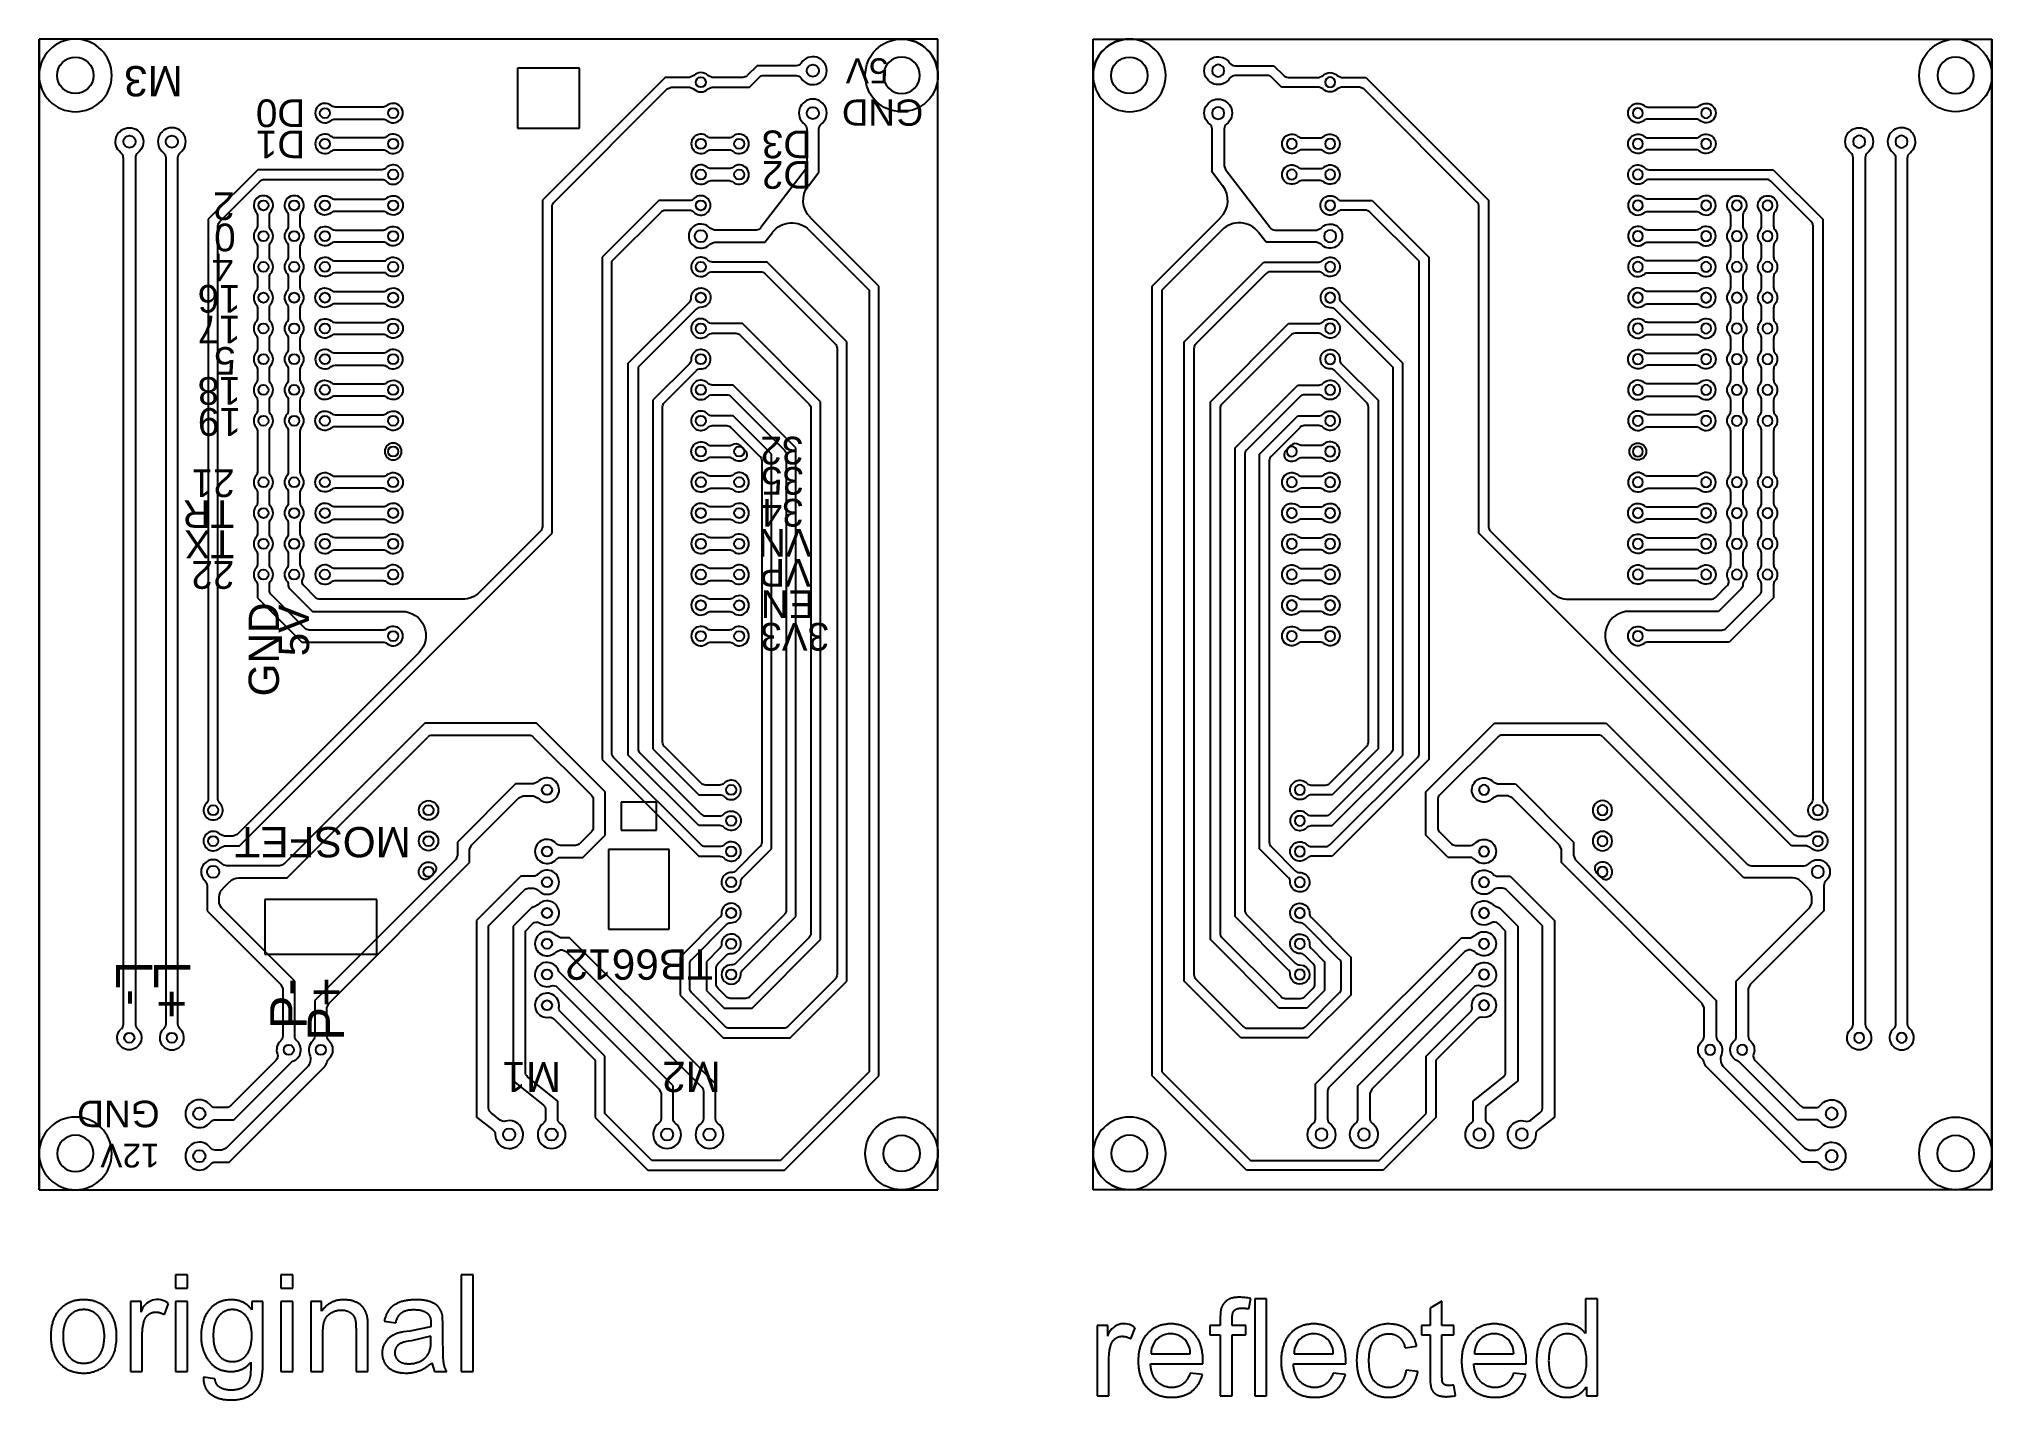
# Model space of a CAD drawing. Extents: x -87 to 75, y -128 to -16.
import ezdxf

# ---------------------------------------------------------------- set-up
doc = ezdxf.new("R2010")
doc.units = 0
for name, color, linetype in [('MOSFET', 7, 'CONTINUOUS'), ('MOSFET$MASK', 7, 'CONTINUOUS'), ('MOSFET$TRACES', 7, 'CONTINUOUS')]:
    doc.layers.add(name, color=color, linetype=linetype)
doc.styles.add('DEFAULT', font='arial.ttf')

msp = doc.modelspace()

# ---------------------------------------------------------------- texts
at = {"layer": 'MOSFET$MASK', "style": 'DEFAULT'}
for s, height, rotation, p in [('5V', 2.055, 180, (-16.5, -17.59)), ('M3', 2.5, 180, (-74.73, -18.23)), ('D0', 2.287, 180, (-64.62, -20.98)), ('GND', 2.163, 180, (-13.61, -20.99)), ('D1', 2.287, 180, (-64.62, -23.55)), ('D3', 2.287, 180, (-22.85, -23.55)), ('D2', 2.287, 180, (-22.85, -26.07)), ('2', 2.29, 180, (-70.46, -28.65)), ('0', 2.29, 180, (-70.37, -31.23)), ('4', 2.29, 180, (-70.57, -33.72)), ('16', 2.287, 180, (-69.95, -36.3)), ('17', 2.287, 180, (-69.95, -38.84)), ('5', 2.29, 180, (-70.37, -41.43)), ('18', 2.287, 180, (-69.95, -43.91)), ('19', 2.287, 180, (-69.93, -46.47)), ('32', 2.287, 180, (-23.51, -48.83)), ('21', 2.287, 180, (-70.45, -51.52)), ('35', 2.287, 180, (-23.46, -51.33)), ('TR', 2.287, 180, (-70.5, -54.07)), ('34', 2.287, 180, (-23.49, -53.96)), ('TX', 2.287, 180, (-70.5, -56.57)), ('VN', 2.287, 180, (-22.83, -56.45)), ('22', 2.287, 180, (-70.48, -59.1)), ('VP', 2.287, 180, (-22.89, -58.92)), ('GND', 2.5, 90, (-66.8, -70.27)), ('5V', 2.5, 90, (-64.31, -66.96)), ('EN', 2.287, 180, (-22.59, -61.52)), ('3V3', 2.287, 180, (-21.38, -64.2)), ('MOSFET', 2.5, 180, (-55.91, -81.05)), ('TB6612', 2.5, 180, (-30.97, -91.16)), ('L-', 3, 270, (-80.25, -92.09)), ('L+', 3, 270, (-77.1, -92.1)), ('P-', 3, 90, (-64.52, -97.75)), ('P+', 3, 90, (-61.42, -98.7)), ('M1', 2.5, 180, (-43.5, -100.44)), ('M2', 2.5, 180, (-30.32, -100.43)), ('GND', 2.197, 180, (-76.64, -103.64)), ('12V', 1.968, 180, (-76.65, -107.19))]:
    msp.add_text(s, height=height, rotation=rotation, dxfattribs=at).set_placement(p)

# ---------------------------------------------------------------- linework, layer by layer
at = {"layer": 'MOSFET'}
for p, q in [((-86.6, -111), (-86.6, -16)), ((-12.4, -16), (-86.6, -16)), ((-86.6, -16), (-86.6, -111)), ((-15.4, -16), (-83.6, -16)), ((-12.4, -111), (-12.4, -16)), ((0.4, -16), (74.6, -16)), ((0.4, -111), (0.4, -16)), ((3.4, -16), (71.6, -16)), ((74.6, -111), (74.6, -16)), ((74.6, -16), (74.6, -111)), ((-86.6, -19), (-86.6, -108)), ((-12.4, -108), (-12.4, -19)), ((0.4, -108), (0.4, -19)), ((74.6, -19), (74.6, -108)), ((-86.6, -111), (-12.4, -111)), ((-83.6, -111), (-15.4, -111)), ((74.6, -111), (0.4, -111)), ((71.6, -111), (3.4, -111)), ((-74.35, -118.01), (-75.33, -118.01)), ((-75.33, -118.01), (-75.33, -119.13)), ((-75.33, -119.13), (-74.35, -119.13)), ((-74.35, -119.13), (-74.35, -118.01)), ((-65.65, -118.01), (-66.64, -118.01)), ((-66.64, -118.01), (-66.64, -119.13)), ((-66.64, -119.13), (-65.65, -119.13)), ((-65.65, -119.13), (-65.65, -118.01)), ((-50.78, -118.01), (-51.76, -118.01)), ((-51.76, -118.01), (-51.76, -126)), ((-50.78, -126), (-50.78, -118.01)), ((-84.89, -120.87), (-84.94, -120.93)), ((-84.84, -120.82), (-84.89, -120.87)), ((-84.79, -120.77), (-84.84, -120.82)), ((-84.73, -120.72), (-84.79, -120.77)), ((-84.69, -120.68), (-84.73, -120.72)), ((-84.64, -120.64), (-84.69, -120.68)), ((-84.59, -120.61), (-84.64, -120.64)), ((-84.54, -120.57), (-84.59, -120.61)), ((-84.49, -120.54), (-84.54, -120.57)), ((-84.44, -120.5), (-84.49, -120.54)), ((-84.39, -120.47), (-84.44, -120.5)), ((-84.34, -120.44), (-84.39, -120.47)), ((-84.29, -120.41), (-84.34, -120.44)), ((-84.24, -120.38), (-84.29, -120.41)), ((-84.18, -120.35), (-84.24, -120.38)), ((-84.13, -120.33), (-84.18, -120.35)), ((-84.07, -120.3), (-84.13, -120.33)), ((-84.02, -120.28), (-84.07, -120.3)), ((-83.96, -120.26), (-84.02, -120.28)), ((-83.91, -120.24), (-83.96, -120.26)), ((-83.85, -120.22), (-83.91, -120.24)), ((-83.79, -120.2), (-83.85, -120.22)), ((-83.73, -120.18), (-83.79, -120.2)), ((-83.67, -120.17), (-83.73, -120.18)), ((-83.61, -120.15), (-83.67, -120.17)), ((-83.55, -120.14), (-83.61, -120.15)), ((-83.49, -120.13), (-83.55, -120.14)), ((-83.43, -120.12), (-83.49, -120.13)), ((-83.37, -120.11), (-83.43, -120.12)), ((-83.3, -120.1), (-83.37, -120.11)), ((-83.24, -120.09), (-83.3, -120.1)), ((-83.18, -120.09), (-83.24, -120.09)), ((-83.11, -120.08), (-83.18, -120.09)), ((-83.09, -120.9), (-83.14, -120.9)), ((-83.05, -120.08), (-83.11, -120.08)), ((-83.05, -120.9), (-83.09, -120.9)), ((-82.98, -120.08), (-83.05, -120.08)), ((-83, -120.89), (-83.05, -120.9)), ((-82.96, -120.89), (-83, -120.89)), ((-82.91, -120.08), (-82.98, -120.08)), ((-82.91, -120.89), (-82.96, -120.89)), ((-82.84, -120.08), (-82.91, -120.08)), ((-82.87, -120.89), (-82.91, -120.89)), ((-82.82, -120.89), (-82.87, -120.89)), ((-82.77, -120.08), (-82.84, -120.08)), ((-82.78, -120.9), (-82.82, -120.89)), ((-82.74, -120.9), (-82.78, -120.9)), ((-82.69, -120.08), (-82.77, -120.08)), ((-82.69, -120.9), (-82.74, -120.9)), ((-82.62, -120.09), (-82.69, -120.08)), ((-82.55, -120.1), (-82.62, -120.09)), ((-82.48, -120.11), (-82.55, -120.1)), ((-82.41, -120.12), (-82.48, -120.11)), ((-82.34, -120.13), (-82.41, -120.12)), ((-82.28, -120.14), (-82.34, -120.13)), ((-82.21, -120.15), (-82.28, -120.14)), ((-82.14, -120.17), (-82.21, -120.15)), ((-82.08, -120.19), (-82.14, -120.17)), ((-82.02, -120.21), (-82.08, -120.19)), ((-81.95, -120.23), (-82.02, -120.21)), ((-81.89, -120.25), (-81.95, -120.23)), ((-81.83, -120.27), (-81.89, -120.25)), ((-81.77, -120.3), (-81.83, -120.27)), ((-81.71, -120.33), (-81.77, -120.3)), ((-81.65, -120.35), (-81.71, -120.33)), ((-81.59, -120.38), (-81.65, -120.35)), ((-81.53, -120.41), (-81.59, -120.38)), ((-81.48, -120.45), (-81.53, -120.41)), ((-81.42, -120.48), (-81.48, -120.45)), ((-81.37, -120.52), (-81.42, -120.48)), ((-81.31, -120.56), (-81.37, -120.52)), ((-81.26, -120.59), (-81.31, -120.56)), ((-81.21, -120.63), (-81.26, -120.59)), ((-81.16, -120.68), (-81.21, -120.63)), ((-81.11, -120.72), (-81.16, -120.68)), ((-81.06, -120.77), (-81.11, -120.72)), ((-81.01, -120.81), (-81.06, -120.77)), ((-80.96, -120.86), (-81.01, -120.81)), ((-80.91, -120.91), (-80.96, -120.86)), ((-78.18, -120.21), (-79.06, -120.21)), ((-79.06, -120.21), (-79.06, -126)), ((-78.18, -121.09), (-78.18, -120.21)), ((-76.25, -121.3), (-75.92, -120.39)), ((-74.35, -120.21), (-75.33, -120.21)), ((-75.33, -120.21), (-75.33, -126)), ((-74.35, -126), (-74.35, -120.21)), ((-72.53, -120.89), (-72.56, -120.92)), ((-72.51, -120.85), (-72.53, -120.89)), ((-72.48, -120.82), (-72.51, -120.85)), ((-72.45, -120.79), (-72.48, -120.82)), ((-72.42, -120.76), (-72.45, -120.79)), ((-72.39, -120.73), (-72.42, -120.76)), ((-72.36, -120.7), (-72.39, -120.73)), ((-72.33, -120.67), (-72.36, -120.7)), ((-72.3, -120.64), (-72.33, -120.67)), ((-72.26, -120.61), (-72.3, -120.64)), ((-72.23, -120.59), (-72.26, -120.61)), ((-72.2, -120.56), (-72.23, -120.59)), ((-72.16, -120.53), (-72.2, -120.56)), ((-72.13, -120.51), (-72.16, -120.53)), ((-72.09, -120.48), (-72.13, -120.51)), ((-72.06, -120.46), (-72.09, -120.48)), ((-72.02, -120.44), (-72.06, -120.46)), ((-71.99, -120.41), (-72.02, -120.44)), ((-71.95, -120.39), (-71.99, -120.41)), ((-71.91, -120.37), (-71.95, -120.39)), ((-71.88, -120.35), (-71.91, -120.37)), ((-71.84, -120.33), (-71.88, -120.35)), ((-71.8, -120.31), (-71.84, -120.33)), ((-71.76, -120.29), (-71.8, -120.31)), ((-71.72, -120.27), (-71.76, -120.29)), ((-71.68, -120.26), (-71.72, -120.27)), ((-71.64, -120.24), (-71.68, -120.26)), ((-71.6, -120.23), (-71.64, -120.24)), ((-71.56, -120.21), (-71.6, -120.23)), ((-71.52, -120.2), (-71.56, -120.21)), ((-71.48, -120.19), (-71.52, -120.2)), ((-71.44, -120.17), (-71.48, -120.19)), ((-71.4, -120.16), (-71.44, -120.17)), ((-71.35, -120.15), (-71.4, -120.16)), ((-71.31, -120.14), (-71.35, -120.15)), ((-71.27, -120.13), (-71.31, -120.14)), ((-71.22, -120.12), (-71.27, -120.13)), ((-71.18, -120.11), (-71.22, -120.12)), ((-71.14, -120.11), (-71.18, -120.11)), ((-71.09, -120.1), (-71.14, -120.11)), ((-71, -120.09), (-71.09, -120.1)), ((-70.91, -120.08), (-71, -120.09)), ((-70.82, -120.08), (-70.91, -120.08)), ((-70.81, -120.9), (-70.85, -120.9)), ((-70.72, -120.08), (-70.82, -120.08)), ((-70.77, -120.9), (-70.81, -120.9)), ((-70.73, -120.89), (-70.77, -120.9)), ((-70.69, -120.89), (-70.73, -120.89)), ((-70.66, -120.08), (-70.72, -120.08)), ((-70.65, -120.89), (-70.69, -120.89)), ((-70.59, -120.08), (-70.66, -120.08)), ((-70.61, -120.89), (-70.65, -120.89)), ((-70.57, -120.89), (-70.61, -120.89)), ((-70.53, -120.08), (-70.59, -120.08)), ((-70.53, -120.9), (-70.57, -120.89)), ((-70.47, -120.09), (-70.53, -120.08)), ((-70.49, -120.9), (-70.53, -120.9)), ((-70.45, -120.9), (-70.49, -120.9)), ((-70.41, -120.1), (-70.47, -120.09)), ((-70.35, -120.11), (-70.41, -120.1)), ((-70.29, -120.12), (-70.35, -120.11)), ((-70.23, -120.13), (-70.29, -120.12)), ((-70.17, -120.14), (-70.23, -120.13)), ((-70.11, -120.16), (-70.17, -120.14)), ((-70.06, -120.18), (-70.11, -120.16)), ((-70, -120.19), (-70.06, -120.18)), ((-69.95, -120.21), (-70, -120.19)), ((-69.89, -120.24), (-69.95, -120.21)), ((-69.84, -120.26), (-69.89, -120.24)), ((-69.78, -120.28), (-69.84, -120.26)), ((-69.73, -120.31), (-69.78, -120.28)), ((-69.68, -120.34), (-69.73, -120.31)), ((-69.63, -120.37), (-69.68, -120.34)), ((-69.58, -120.4), (-69.63, -120.37)), ((-69.53, -120.43), (-69.58, -120.4)), ((-69.48, -120.47), (-69.53, -120.43)), ((-69.43, -120.51), (-69.48, -120.47)), ((-69.38, -120.54), (-69.43, -120.51)), ((-69.34, -120.58), (-69.38, -120.54)), ((-69.29, -120.62), (-69.34, -120.58)), ((-69.25, -120.67), (-69.29, -120.62)), ((-69.2, -120.71), (-69.25, -120.67)), ((-69.16, -120.76), (-69.2, -120.71)), ((-69.11, -120.81), (-69.16, -120.76)), ((-69.07, -120.86), (-69.11, -120.81)), ((-69.03, -120.91), (-69.07, -120.86)), ((-68.12, -120.21), (-69.03, -120.21)), ((-69.03, -120.21), (-69.03, -120.91)), ((-68.12, -125.21), (-68.12, -120.21)), ((-65.65, -120.21), (-66.64, -120.21)), ((-66.64, -120.21), (-66.64, -126)), ((-65.65, -126), (-65.65, -120.21)), ((-63.28, -120.21), (-64.16, -120.21)), ((-64.16, -120.21), (-64.16, -126)), ((-63.28, -121.03), (-63.28, -120.21)), ((-63.15, -120.86), (-63.19, -120.92)), ((-63.11, -120.81), (-63.15, -120.86)), ((-63.06, -120.76), (-63.11, -120.81)), ((-63.02, -120.71), (-63.06, -120.76)), ((-62.97, -120.66), (-63.02, -120.71)), ((-62.92, -120.61), (-62.97, -120.66)), ((-62.87, -120.57), (-62.92, -120.61)), ((-62.82, -120.53), (-62.87, -120.57)), ((-62.77, -120.49), (-62.82, -120.53)), ((-62.72, -120.45), (-62.77, -120.49)), ((-62.66, -120.41), (-62.72, -120.45)), ((-62.61, -120.38), (-62.66, -120.41)), ((-62.55, -120.35), (-62.61, -120.38)), ((-62.5, -120.32), (-62.55, -120.35)), ((-62.44, -120.29), (-62.5, -120.32)), ((-62.38, -120.26), (-62.44, -120.29)), ((-62.32, -120.24), (-62.38, -120.26)), ((-62.26, -120.21), (-62.32, -120.24)), ((-62.19, -120.19), (-62.26, -120.21)), ((-62.13, -120.17), (-62.19, -120.19)), ((-62.07, -120.15), (-62.13, -120.17)), ((-62, -120.14), (-62.07, -120.15)), ((-61.93, -120.12), (-62, -120.14)), ((-61.86, -120.11), (-61.93, -120.12)), ((-61.8, -120.1), (-61.86, -120.11)), ((-61.73, -120.09), (-61.8, -120.1)), ((-61.65, -120.09), (-61.73, -120.09)), ((-61.58, -120.08), (-61.65, -120.09)), ((-61.51, -120.08), (-61.58, -120.08)), ((-61.43, -120.08), (-61.51, -120.08)), ((-61.37, -120.08), (-61.43, -120.08)), ((-61.3, -120.08), (-61.37, -120.08)), ((-61.24, -120.08), (-61.3, -120.08)), ((-61.18, -120.09), (-61.24, -120.08)), ((-61.11, -120.1), (-61.18, -120.09)), ((-61.05, -120.1), (-61.11, -120.1)), ((-60.99, -120.11), (-61.05, -120.1)), ((-60.93, -120.12), (-60.99, -120.11)), ((-60.87, -120.14), (-60.93, -120.12)), ((-60.81, -120.15), (-60.87, -120.14)), ((-60.75, -120.17), (-60.81, -120.15)), ((-60.7, -120.18), (-60.75, -120.17)), ((-60.64, -120.2), (-60.7, -120.18)), ((-60.58, -120.22), (-60.64, -120.2)), ((-60.53, -120.24), (-60.58, -120.22)), ((-60.47, -120.27), (-60.53, -120.24)), ((-60.42, -120.29), (-60.47, -120.27)), ((-60.36, -120.31), (-60.42, -120.29)), ((-60.31, -120.34), (-60.36, -120.31)), ((-60.26, -120.37), (-60.31, -120.34)), ((-60.22, -120.39), (-60.26, -120.37)), ((-60.17, -120.42), (-60.22, -120.39)), ((-60.13, -120.45), (-60.17, -120.42)), ((-60.09, -120.48), (-60.13, -120.45)), ((-60.07, -120.5), (-60.09, -120.48)), ((-60.05, -120.51), (-60.07, -120.5)), ((-60.03, -120.53), (-60.05, -120.51)), ((-60.01, -120.55), (-60.03, -120.53)), ((-59.99, -120.56), (-60.01, -120.55)), ((-59.97, -120.58), (-59.99, -120.56)), ((-59.95, -120.6), (-59.97, -120.58)), ((-59.94, -120.61), (-59.95, -120.6)), ((-59.92, -120.63), (-59.94, -120.61)), ((-59.9, -120.65), (-59.92, -120.63)), ((-59.89, -120.67), (-59.9, -120.65)), ((-59.87, -120.68), (-59.89, -120.67)), ((-59.86, -120.7), (-59.87, -120.68)), ((-59.84, -120.72), (-59.86, -120.7)), ((-59.83, -120.74), (-59.84, -120.72)), ((-59.81, -120.76), (-59.83, -120.74)), ((-59.79, -120.8), (-59.81, -120.76)), ((-59.76, -120.84), (-59.79, -120.8)), ((-59.74, -120.88), (-59.76, -120.84)), ((-59.71, -120.92), (-59.74, -120.88)), ((-57.7, -120.89), (-57.72, -120.91)), ((-57.68, -120.87), (-57.7, -120.89)), ((-57.66, -120.84), (-57.68, -120.87)), ((-57.64, -120.82), (-57.66, -120.84)), ((-57.62, -120.8), (-57.64, -120.82)), ((-57.6, -120.77), (-57.62, -120.8)), ((-57.58, -120.75), (-57.6, -120.77)), ((-57.56, -120.73), (-57.58, -120.75)), ((-57.54, -120.71), (-57.56, -120.73)), ((-57.51, -120.69), (-57.54, -120.71)), ((-57.49, -120.67), (-57.51, -120.69)), ((-57.47, -120.65), (-57.49, -120.67)), ((-57.44, -120.63), (-57.47, -120.65)), ((-57.42, -120.61), (-57.44, -120.63)), ((-57.39, -120.59), (-57.42, -120.61)), ((-57.37, -120.57), (-57.39, -120.59)), ((-57.34, -120.55), (-57.37, -120.57)), ((-57.31, -120.53), (-57.34, -120.55)), ((-57.26, -120.49), (-57.31, -120.53)), ((-57.2, -120.46), (-57.26, -120.49)), ((-57.14, -120.43), (-57.2, -120.46)), ((-57.08, -120.4), (-57.14, -120.43)), ((-57.02, -120.37), (-57.08, -120.4)), ((-56.95, -120.34), (-57.02, -120.37)), ((-56.88, -120.31), (-56.95, -120.34)), ((-56.81, -120.28), (-56.88, -120.31)), ((-56.74, -120.26), (-56.81, -120.28)), ((-56.67, -120.23), (-56.74, -120.26)), ((-56.59, -120.21), (-56.67, -120.23)), ((-56.52, -120.19), (-56.59, -120.21)), ((-56.44, -120.17), (-56.52, -120.19)), ((-56.36, -120.16), (-56.44, -120.17)), ((-56.28, -120.14), (-56.36, -120.16)), ((-56.2, -120.13), (-56.28, -120.14)), ((-56.12, -120.12), (-56.2, -120.13)), ((-56.03, -120.11), (-56.12, -120.12)), ((-55.95, -120.1), (-56.03, -120.11)), ((-55.97, -120.91), (-55.89, -120.9)), ((-55.86, -120.09), (-55.95, -120.1)), ((-55.89, -120.9), (-55.81, -120.89)), ((-55.77, -120.08), (-55.86, -120.09)), ((-55.81, -120.89), (-55.73, -120.89)), ((-55.68, -120.08), (-55.77, -120.08)), ((-55.73, -120.89), (-55.64, -120.89)), ((-55.59, -120.08), (-55.68, -120.08)), ((-55.64, -120.89), (-55.55, -120.89)), ((-55.5, -120.08), (-55.59, -120.08)), ((-55.55, -120.89), (-55.46, -120.9)), ((-55.32, -120.08), (-55.5, -120.08)), ((-55.46, -120.9), (-55.38, -120.9)), ((-55.15, -120.09), (-55.32, -120.08)), ((-55.06, -120.09), (-55.15, -120.09)), ((-54.98, -120.1), (-55.06, -120.09)), ((-54.9, -120.11), (-54.98, -120.1)), ((-54.83, -120.12), (-54.9, -120.11)), ((-54.75, -120.13), (-54.83, -120.12)), ((-54.68, -120.15), (-54.75, -120.13)), ((-54.61, -120.16), (-54.68, -120.15)), ((-54.54, -120.18), (-54.61, -120.16)), ((-54.48, -120.19), (-54.54, -120.18)), ((-54.41, -120.21), (-54.48, -120.19)), ((-54.35, -120.23), (-54.41, -120.21)), ((-54.29, -120.25), (-54.35, -120.23)), ((-54.24, -120.27), (-54.29, -120.25)), ((-54.18, -120.3), (-54.24, -120.27)), ((-54.13, -120.32), (-54.18, -120.3)), ((-54.08, -120.35), (-54.13, -120.32)), ((-54.03, -120.37), (-54.08, -120.35)), ((-53.98, -120.4), (-54.03, -120.37)), ((-53.94, -120.42), (-53.98, -120.4)), ((-53.89, -120.45), (-53.94, -120.42)), ((-53.85, -120.48), (-53.89, -120.45)), ((-53.81, -120.51), (-53.85, -120.48)), ((-53.79, -120.52), (-53.81, -120.51)), ((-53.77, -120.53), (-53.79, -120.52)), ((-53.75, -120.55), (-53.77, -120.53)), ((-53.74, -120.56), (-53.75, -120.55)), ((-53.72, -120.58), (-53.74, -120.56)), ((-53.7, -120.6), (-53.72, -120.58)), ((-53.69, -120.61), (-53.7, -120.6)), ((-53.67, -120.63), (-53.69, -120.61)), ((-53.66, -120.64), (-53.67, -120.63)), ((-53.64, -120.66), (-53.66, -120.64)), ((-53.63, -120.67), (-53.64, -120.66)), ((-53.61, -120.69), (-53.63, -120.67)), ((-53.59, -120.72), (-53.61, -120.69)), ((-53.56, -120.76), (-53.59, -120.72)), ((-53.54, -120.8), (-53.56, -120.76)), ((-53.51, -120.83), (-53.54, -120.8)), ((-53.49, -120.87), (-53.51, -120.83)), ((-53.47, -120.91), (-53.49, -120.87)), ((10.96, -120.89), (10.95, -120.93)), ((10.97, -120.84), (10.96, -120.89)), ((10.98, -120.8), (10.97, -120.84)), ((10.99, -120.78), (10.98, -120.8)), ((11, -120.74), (10.99, -120.76)), ((10.99, -120.76), (10.99, -120.78)), ((11.01, -120.7), (11, -120.73)), ((11, -120.73), (11, -120.74)), ((11.02, -120.68), (11.01, -120.7)), ((11.03, -120.65), (11.02, -120.68)), ((11.04, -120.63), (11.03, -120.65)), ((11.05, -120.61), (11.04, -120.63)), ((11.07, -120.59), (11.05, -120.61)), ((11.08, -120.57), (11.07, -120.59)), ((11.09, -120.54), (11.08, -120.57)), ((11.1, -120.52), (11.09, -120.54)), ((11.11, -120.5), (11.1, -120.52)), ((11.13, -120.48), (11.11, -120.5)), ((11.14, -120.46), (11.13, -120.48)), ((11.16, -120.44), (11.14, -120.46)), ((11.17, -120.42), (11.16, -120.44)), ((11.19, -120.4), (11.17, -120.42)), ((11.2, -120.38), (11.19, -120.4)), ((11.22, -120.36), (11.2, -120.38)), ((11.23, -120.34), (11.22, -120.36)), ((11.25, -120.32), (11.23, -120.34)), ((11.27, -120.3), (11.25, -120.32)), ((11.28, -120.29), (11.27, -120.3)), ((11.3, -120.27), (11.28, -120.29)), ((11.32, -120.25), (11.3, -120.27)), ((11.34, -120.23), (11.32, -120.25)), ((11.36, -120.22), (11.34, -120.23)), ((11.38, -120.2), (11.36, -120.22)), ((11.4, -120.18), (11.38, -120.2)), ((11.42, -120.17), (11.4, -120.18)), ((11.44, -120.15), (11.42, -120.17)), ((11.46, -120.14), (11.44, -120.15)), ((11.48, -120.12), (11.46, -120.14)), ((11.5, -120.11), (11.48, -120.12)), ((11.53, -120.09), (11.5, -120.11)), ((11.55, -120.08), (11.53, -120.09)), ((11.57, -120.06), (11.55, -120.08)), ((11.6, -120.05), (11.57, -120.06)), ((11.62, -120.04), (11.6, -120.05)), ((11.65, -120.03), (11.62, -120.04)), ((11.67, -120.01), (11.65, -120.03)), ((11.7, -120), (11.67, -120.01)), ((11.73, -119.99), (11.7, -120)), ((11.75, -119.98), (11.73, -119.99)), ((11.78, -119.97), (11.75, -119.98)), ((11.81, -119.96), (11.78, -119.97)), ((11.84, -119.95), (11.81, -119.96)), ((11.87, -119.94), (11.84, -119.95)), ((11.9, -119.94), (11.87, -119.94)), ((11.93, -119.93), (11.9, -119.94)), ((11.96, -119.92), (11.93, -119.93)), ((12, -119.91), (11.96, -119.92)), ((12.06, -119.9), (12, -119.91)), ((12.13, -119.89), (12.06, -119.9)), ((12.2, -119.88), (12.13, -119.89)), ((12.13, -120.9), (12.14, -120.9)), ((12.14, -120.9), (12.16, -120.89)), ((12.16, -120.89), (12.17, -120.88)), ((12.17, -120.88), (12.19, -120.87)), ((12.19, -120.87), (12.2, -120.86)), ((12.27, -119.88), (12.2, -119.88)), ((12.2, -120.86), (12.22, -120.85)), ((12.22, -120.85), (12.24, -120.84)), ((12.24, -120.84), (12.26, -120.84)), ((12.26, -120.84), (12.28, -120.83)), ((12.35, -119.87), (12.27, -119.88)), ((12.28, -120.83), (12.29, -120.82)), ((12.29, -120.82), (12.31, -120.82)), ((12.31, -120.82), (12.33, -120.81)), ((12.33, -120.81), (12.35, -120.81)), ((12.43, -119.87), (12.35, -119.87)), ((12.35, -120.81), (12.38, -120.8)), ((12.38, -120.8), (12.4, -120.8)), ((12.4, -120.8), (12.42, -120.79)), ((12.42, -120.79), (12.44, -120.79)), ((12.5, -119.87), (12.43, -119.87)), ((12.44, -120.79), (12.46, -120.78)), ((12.46, -120.78), (12.49, -120.78)), ((12.49, -120.78), (12.54, -120.78)), ((12.61, -119.87), (12.5, -119.87)), ((12.54, -120.78), (12.59, -120.77)), ((12.59, -120.77), (12.64, -120.77)), ((12.72, -119.88), (12.61, -119.87)), ((12.64, -120.77), (12.7, -120.77)), ((12.7, -120.77), (12.76, -120.77)), ((12.83, -119.88), (12.72, -119.88)), ((12.76, -120.77), (12.83, -120.77)), ((12.94, -119.89), (12.83, -119.88)), ((12.83, -120.77), (12.9, -120.78)), ((12.9, -120.78), (12.98, -120.78)), ((13.06, -119.91), (12.94, -119.89)), ((12.98, -120.78), (13.05, -120.79)), ((13.05, -120.79), (13.12, -120.8)), ((13.18, -119.92), (13.06, -119.91)), ((13.12, -120.8), (13.2, -120.81)), ((13.3, -119.94), (13.18, -119.92)), ((13.2, -120.81), (13.27, -120.82)), ((13.27, -120.82), (13.42, -119.97)), ((13.42, -119.97), (13.3, -119.94)), ((14.73, -120.01), (13.75, -120.01)), ((13.75, -120.01), (13.75, -128)), ((14.73, -128), (14.73, -120.01)), ((29.2, -120.19), (28.23, -120.77)), ((28.23, -120.77), (28.23, -122.21)), ((29.2, -122.21), (29.2, -120.19)), ((42.03, -120.01), (41.05, -120.01)), ((41.05, -120.01), (41.05, -122.87)), ((42.03, -128), (42.03, -120.01)), ((-85.59, -122.44), (-85.6, -122.53)), ((-85.57, -122.35), (-85.59, -122.44)), ((-85.56, -122.27), (-85.57, -122.35)), ((-85.54, -122.18), (-85.56, -122.27)), ((-85.52, -122.1), (-85.54, -122.18)), ((-85.5, -122.02), (-85.52, -122.1)), ((-85.48, -121.93), (-85.5, -122.02)), ((-85.46, -121.86), (-85.48, -121.93)), ((-85.43, -121.78), (-85.46, -121.86)), ((-85.41, -121.7), (-85.43, -121.78)), ((-85.38, -121.63), (-85.41, -121.7)), ((-85.35, -121.56), (-85.38, -121.63)), ((-85.31, -121.49), (-85.35, -121.56)), ((-85.28, -121.42), (-85.31, -121.49)), ((-85.24, -121.35), (-85.28, -121.42)), ((-85.21, -121.29), (-85.24, -121.35)), ((-85.17, -121.22), (-85.21, -121.29)), ((-85.13, -121.16), (-85.17, -121.22)), ((-85.08, -121.1), (-85.13, -121.16)), ((-85.04, -121.04), (-85.08, -121.1)), ((-84.99, -120.98), (-85.04, -121.04)), ((-84.94, -120.93), (-84.99, -120.98)), ((-84.57, -122.46), (-84.58, -122.52)), ((-84.56, -122.41), (-84.57, -122.46)), ((-84.55, -122.35), (-84.56, -122.41)), ((-84.54, -122.29), (-84.55, -122.35)), ((-84.53, -122.24), (-84.54, -122.29)), ((-84.51, -122.18), (-84.53, -122.24)), ((-84.5, -122.13), (-84.51, -122.18)), ((-84.48, -122.08), (-84.5, -122.13)), ((-84.47, -122.03), (-84.48, -122.08)), ((-84.45, -121.98), (-84.47, -122.03)), ((-84.43, -121.93), (-84.45, -121.98)), ((-84.41, -121.89), (-84.43, -121.93)), ((-84.39, -121.84), (-84.41, -121.89)), ((-84.37, -121.8), (-84.39, -121.84)), ((-84.35, -121.75), (-84.37, -121.8)), ((-84.32, -121.71), (-84.35, -121.75)), ((-84.3, -121.67), (-84.32, -121.71)), ((-84.27, -121.63), (-84.3, -121.67)), ((-84.25, -121.59), (-84.27, -121.63)), ((-84.22, -121.55), (-84.25, -121.59)), ((-84.19, -121.51), (-84.22, -121.55)), ((-84.16, -121.48), (-84.19, -121.51)), ((-84.13, -121.44), (-84.16, -121.48)), ((-84.1, -121.41), (-84.13, -121.44)), ((-84.07, -121.37), (-84.1, -121.41)), ((-84.04, -121.34), (-84.07, -121.37)), ((-84.01, -121.31), (-84.04, -121.34)), ((-83.98, -121.28), (-84.01, -121.31)), ((-83.94, -121.25), (-83.98, -121.28)), ((-83.91, -121.23), (-83.94, -121.25)), ((-83.88, -121.2), (-83.91, -121.23)), ((-83.84, -121.17), (-83.88, -121.2)), ((-83.81, -121.15), (-83.84, -121.17)), ((-83.77, -121.13), (-83.81, -121.15)), ((-83.74, -121.11), (-83.77, -121.13)), ((-83.7, -121.08), (-83.74, -121.11)), ((-83.66, -121.06), (-83.7, -121.08)), ((-83.62, -121.05), (-83.66, -121.06)), ((-83.59, -121.03), (-83.62, -121.05)), ((-83.55, -121.01), (-83.59, -121.03)), ((-83.51, -121), (-83.55, -121.01)), ((-83.47, -120.98), (-83.51, -121)), ((-83.43, -120.97), (-83.47, -120.98)), ((-83.39, -120.96), (-83.43, -120.97)), ((-83.35, -120.94), (-83.39, -120.96)), ((-83.31, -120.93), (-83.35, -120.94)), ((-83.27, -120.92), (-83.31, -120.93)), ((-83.22, -120.92), (-83.27, -120.92)), ((-83.18, -120.91), (-83.22, -120.92)), ((-83.14, -120.9), (-83.18, -120.91)), ((-82.65, -120.91), (-82.69, -120.9)), ((-82.61, -120.92), (-82.65, -120.91)), ((-82.57, -120.92), (-82.61, -120.92)), ((-82.52, -120.93), (-82.57, -120.92)), ((-82.48, -120.94), (-82.52, -120.93)), ((-82.44, -120.96), (-82.48, -120.94)), ((-82.4, -120.97), (-82.44, -120.96)), ((-82.36, -120.98), (-82.4, -120.97)), ((-82.32, -121), (-82.36, -120.98)), ((-82.29, -121.01), (-82.32, -121)), ((-82.25, -121.03), (-82.29, -121.01)), ((-82.21, -121.05), (-82.25, -121.03)), ((-82.17, -121.07), (-82.21, -121.05)), ((-82.14, -121.09), (-82.17, -121.07)), ((-82.1, -121.11), (-82.14, -121.09)), ((-82.06, -121.13), (-82.1, -121.11)), ((-82.03, -121.15), (-82.06, -121.13)), ((-81.99, -121.18), (-82.03, -121.15)), ((-81.96, -121.2), (-81.99, -121.18)), ((-81.92, -121.23), (-81.96, -121.2)), ((-81.89, -121.26), (-81.92, -121.23)), ((-81.86, -121.28), (-81.89, -121.26)), ((-81.83, -121.31), (-81.86, -121.28)), ((-81.79, -121.34), (-81.83, -121.31)), ((-81.76, -121.38), (-81.79, -121.34)), ((-81.73, -121.41), (-81.76, -121.38)), ((-81.7, -121.44), (-81.73, -121.41)), ((-81.67, -121.48), (-81.7, -121.44)), ((-81.64, -121.51), (-81.67, -121.48)), ((-81.61, -121.55), (-81.64, -121.51)), ((-81.59, -121.59), (-81.61, -121.55)), ((-81.56, -121.63), (-81.59, -121.59)), ((-81.53, -121.67), (-81.56, -121.63)), ((-81.51, -121.71), (-81.53, -121.67)), ((-81.49, -121.75), (-81.51, -121.71)), ((-81.46, -121.8), (-81.49, -121.75)), ((-81.44, -121.84), (-81.46, -121.8)), ((-81.42, -121.89), (-81.44, -121.84)), ((-81.4, -121.93), (-81.42, -121.89)), ((-81.38, -121.98), (-81.4, -121.93)), ((-81.37, -122.03), (-81.38, -121.98)), ((-81.35, -122.08), (-81.37, -122.03)), ((-81.33, -122.13), (-81.35, -122.08)), ((-81.32, -122.18), (-81.33, -122.13)), ((-81.31, -122.23), (-81.32, -122.18)), ((-81.29, -122.28), (-81.31, -122.23)), ((-81.28, -122.34), (-81.29, -122.28)), ((-81.27, -122.39), (-81.28, -122.34)), ((-81.26, -122.45), (-81.27, -122.39)), ((-81.25, -122.51), (-81.26, -122.45)), ((-81.24, -122.57), (-81.25, -122.51)), ((-80.87, -120.96), (-80.91, -120.91)), ((-80.83, -121.01), (-80.87, -120.96)), ((-80.78, -121.07), (-80.83, -121.01)), ((-80.74, -121.12), (-80.78, -121.07)), ((-80.7, -121.17), (-80.74, -121.12)), ((-80.67, -121.23), (-80.7, -121.17)), ((-80.63, -121.29), (-80.67, -121.23)), ((-80.59, -121.35), (-80.63, -121.29)), ((-80.56, -121.41), (-80.59, -121.35)), ((-80.53, -121.47), (-80.56, -121.41)), ((-80.5, -121.53), (-80.53, -121.47)), ((-80.47, -121.59), (-80.5, -121.53)), ((-80.44, -121.66), (-80.47, -121.59)), ((-80.42, -121.73), (-80.44, -121.66)), ((-80.39, -121.79), (-80.42, -121.73)), ((-80.37, -121.86), (-80.39, -121.79)), ((-80.35, -121.93), (-80.37, -121.86)), ((-80.33, -122), (-80.35, -121.93)), ((-80.31, -122.07), (-80.33, -122)), ((-80.29, -122.14), (-80.31, -122.07)), ((-80.28, -122.22), (-80.29, -122.14)), ((-80.26, -122.29), (-80.28, -122.22)), ((-80.25, -122.37), (-80.26, -122.29)), ((-80.24, -122.45), (-80.25, -122.37)), ((-80.23, -122.53), (-80.24, -122.45)), ((-78.06, -122.52), (-78.05, -122.44)), ((-78.05, -122.44), (-78.04, -122.37)), ((-78.04, -122.37), (-78.03, -122.3)), ((-78.03, -122.3), (-78.02, -122.23)), ((-78.02, -122.23), (-78, -122.16)), ((-78, -122.16), (-77.99, -122.09)), ((-77.99, -122.09), (-77.97, -122.02)), ((-77.97, -122.02), (-77.96, -121.96)), ((-77.96, -121.96), (-77.94, -121.89)), ((-77.94, -121.89), (-77.92, -121.82)), ((-77.92, -121.82), (-77.9, -121.78)), ((-77.9, -121.78), (-77.89, -121.74)), ((-77.89, -121.74), (-77.87, -121.7)), ((-77.87, -121.7), (-77.86, -121.68)), ((-77.86, -121.68), (-77.85, -121.66)), ((-77.85, -121.64), (-77.84, -121.62)), ((-77.85, -121.66), (-77.85, -121.64)), ((-77.84, -121.62), (-77.83, -121.6)), ((-77.83, -121.6), (-77.82, -121.59)), ((-77.82, -121.59), (-77.81, -121.57)), ((-77.81, -121.57), (-77.79, -121.55)), ((-77.79, -121.55), (-77.78, -121.53)), ((-77.78, -121.53), (-77.77, -121.52)), ((-77.77, -121.52), (-77.76, -121.5)), ((-77.76, -121.5), (-77.75, -121.48)), ((-77.75, -121.48), (-77.74, -121.47)), ((-77.74, -121.47), (-77.72, -121.45)), ((-77.72, -121.45), (-77.71, -121.44)), ((-77.71, -121.44), (-77.7, -121.42)), ((-77.7, -121.42), (-77.69, -121.41)), ((-77.69, -121.41), (-77.67, -121.39)), ((-77.67, -121.39), (-77.66, -121.38)), ((-77.66, -121.38), (-77.64, -121.36)), ((-77.64, -121.36), (-77.63, -121.35)), ((-77.63, -121.35), (-77.61, -121.34)), ((-77.61, -121.34), (-77.6, -121.32)), ((-77.6, -121.32), (-77.58, -121.31)), ((-77.58, -121.31), (-77.57, -121.3)), ((-77.57, -121.3), (-77.55, -121.29)), ((-77.55, -121.29), (-77.54, -121.27)), ((-77.54, -121.27), (-77.52, -121.26)), ((-77.52, -121.26), (-77.5, -121.25)), ((-77.5, -121.25), (-77.49, -121.24)), ((-77.49, -121.24), (-77.47, -121.23)), ((-77.47, -121.23), (-77.45, -121.22)), ((-77.45, -121.22), (-77.44, -121.21)), ((-77.44, -121.21), (-77.42, -121.2)), ((-77.42, -121.2), (-77.4, -121.19)), ((-77.4, -121.19), (-77.39, -121.18)), ((-77.39, -121.18), (-77.37, -121.18)), ((-77.37, -121.18), (-77.35, -121.17)), ((-77.35, -121.17), (-77.33, -121.16)), ((-77.33, -121.16), (-77.32, -121.15)), ((-77.32, -121.15), (-77.3, -121.15)), ((-77.3, -121.15), (-77.28, -121.14)), ((-77.28, -121.14), (-77.26, -121.13)), ((-77.26, -121.13), (-77.24, -121.13)), ((-77.24, -121.13), (-77.23, -121.12)), ((-77.23, -121.12), (-77.21, -121.12)), ((-77.21, -121.12), (-77.19, -121.11)), ((-77.19, -121.11), (-77.17, -121.11)), ((-77.17, -121.11), (-77.15, -121.11)), ((-77.15, -121.11), (-77.13, -121.1)), ((-77.13, -121.1), (-77.11, -121.1)), ((-77.11, -121.1), (-77.09, -121.1)), ((-77.09, -121.1), (-77.07, -121.1)), ((-77.07, -121.1), (-77.05, -121.1)), ((-77.05, -121.1), (-77.03, -121.09)), ((-77.03, -121.09), (-77.01, -121.09)), ((-77.01, -121.09), (-76.99, -121.09)), ((-76.99, -121.09), (-76.97, -121.09)), ((-76.97, -121.09), (-76.95, -121.09)), ((-76.95, -121.09), (-76.93, -121.09)), ((-76.93, -121.09), (-76.91, -121.09)), ((-76.91, -121.09), (-76.88, -121.1)), ((-76.88, -121.1), (-76.86, -121.1)), ((-76.86, -121.1), (-76.84, -121.1)), ((-76.84, -121.1), (-76.82, -121.1)), ((-76.82, -121.1), (-76.79, -121.11)), ((-76.79, -121.11), (-76.77, -121.11)), ((-76.77, -121.11), (-76.75, -121.11)), ((-76.75, -121.11), (-76.73, -121.12)), ((-76.73, -121.12), (-76.7, -121.12)), ((-76.7, -121.12), (-76.68, -121.13)), ((-76.68, -121.13), (-76.66, -121.13)), ((-76.66, -121.13), (-76.61, -121.15)), ((-76.61, -121.15), (-76.57, -121.16)), ((-76.57, -121.16), (-76.52, -121.18)), ((-76.52, -121.18), (-76.48, -121.19)), ((-76.48, -121.19), (-76.43, -121.21)), ((-76.43, -121.21), (-76.39, -121.23)), ((-76.39, -121.23), (-76.34, -121.25)), ((-76.34, -121.25), (-76.3, -121.28)), ((-76.3, -121.28), (-76.25, -121.3)), ((-73.19, -122.47), (-73.2, -122.57)), ((-73.17, -122.37), (-73.19, -122.47)), ((-73.15, -122.27), (-73.17, -122.37)), ((-73.13, -122.18), (-73.15, -122.27)), ((-73.11, -122.09), (-73.13, -122.18)), ((-73.09, -121.99), (-73.11, -122.09)), ((-73.06, -121.9), (-73.09, -121.99)), ((-73.03, -121.81), (-73.06, -121.9)), ((-73, -121.72), (-73.03, -121.81)), ((-72.96, -121.63), (-73, -121.72)), ((-72.93, -121.54), (-72.96, -121.63)), ((-72.89, -121.46), (-72.93, -121.54)), ((-72.85, -121.37), (-72.89, -121.46)), ((-72.81, -121.29), (-72.85, -121.37)), ((-72.76, -121.21), (-72.81, -121.29)), ((-72.71, -121.14), (-72.76, -121.21)), ((-72.69, -121.1), (-72.71, -121.14)), ((-72.67, -121.06), (-72.69, -121.1)), ((-72.64, -121.03), (-72.67, -121.06)), ((-72.61, -120.99), (-72.64, -121.03)), ((-72.59, -120.96), (-72.61, -120.99)), ((-72.56, -120.92), (-72.59, -120.96)), ((-72.19, -122.51), (-72.2, -122.63)), ((-72.18, -122.45), (-72.19, -122.51)), ((-72.17, -122.4), (-72.18, -122.45)), ((-72.16, -122.29), (-72.17, -122.34)), ((-72.17, -122.34), (-72.17, -122.4)), ((-72.14, -122.24), (-72.16, -122.29)), ((-72.13, -122.18), (-72.14, -122.24)), ((-72.12, -122.13), (-72.13, -122.18)), ((-72.1, -122.08), (-72.12, -122.13)), ((-72.09, -122.03), (-72.1, -122.08)), ((-72.07, -121.99), (-72.09, -122.03)), ((-72.06, -121.94), (-72.07, -121.99)), ((-72.04, -121.89), (-72.06, -121.94)), ((-72.02, -121.85), (-72.04, -121.89)), ((-72, -121.8), (-72.02, -121.85)), ((-71.98, -121.76), (-72, -121.8)), ((-71.96, -121.72), (-71.98, -121.76)), ((-71.94, -121.68), (-71.96, -121.72)), ((-71.92, -121.64), (-71.94, -121.68)), ((-71.89, -121.6), (-71.92, -121.64)), ((-71.87, -121.56), (-71.89, -121.6)), ((-71.84, -121.53), (-71.87, -121.56)), ((-71.82, -121.49), (-71.84, -121.53)), ((-71.79, -121.46), (-71.82, -121.49)), ((-71.76, -121.42), (-71.79, -121.46)), ((-71.73, -121.39), (-71.76, -121.42)), ((-71.7, -121.36), (-71.73, -121.39)), ((-71.67, -121.33), (-71.7, -121.36)), ((-71.64, -121.3), (-71.67, -121.33)), ((-71.61, -121.27), (-71.64, -121.3)), ((-71.58, -121.24), (-71.61, -121.27)), ((-71.55, -121.21), (-71.58, -121.24)), ((-71.52, -121.19), (-71.55, -121.21)), ((-71.49, -121.16), (-71.52, -121.19)), ((-71.46, -121.14), (-71.49, -121.16)), ((-71.42, -121.12), (-71.46, -121.14)), ((-71.39, -121.1), (-71.42, -121.12)), ((-71.36, -121.08), (-71.39, -121.1)), ((-71.32, -121.06), (-71.36, -121.08)), ((-71.29, -121.04), (-71.32, -121.06)), ((-71.25, -121.02), (-71.29, -121.04)), ((-71.22, -121.01), (-71.25, -121.02)), ((-71.18, -120.99), (-71.22, -121.01)), ((-71.15, -120.98), (-71.18, -120.99)), ((-71.11, -120.97), (-71.15, -120.98)), ((-71.08, -120.95), (-71.11, -120.97)), ((-71.04, -120.94), (-71.08, -120.95)), ((-71, -120.93), (-71.04, -120.94)), ((-70.96, -120.92), (-71, -120.93)), ((-70.93, -120.92), (-70.96, -120.92)), ((-70.89, -120.91), (-70.93, -120.92)), ((-70.85, -120.9), (-70.89, -120.91)), ((-70.41, -120.91), (-70.45, -120.9)), ((-70.37, -120.92), (-70.41, -120.91)), ((-70.33, -120.92), (-70.37, -120.92)), ((-70.29, -120.93), (-70.33, -120.92)), ((-70.25, -120.94), (-70.29, -120.93)), ((-70.21, -120.95), (-70.25, -120.94)), ((-70.18, -120.97), (-70.21, -120.95)), ((-70.14, -120.98), (-70.18, -120.97)), ((-70.1, -120.99), (-70.14, -120.98)), ((-70.07, -121.01), (-70.1, -120.99)), ((-70.03, -121.03), (-70.07, -121.01)), ((-70, -121.04), (-70.03, -121.03)), ((-69.96, -121.06), (-70, -121.04)), ((-69.93, -121.08), (-69.96, -121.06)), ((-69.89, -121.1), (-69.93, -121.08)), ((-69.86, -121.12), (-69.89, -121.1)), ((-69.83, -121.15), (-69.86, -121.12)), ((-69.79, -121.17), (-69.83, -121.15)), ((-69.76, -121.19), (-69.79, -121.17)), ((-69.73, -121.22), (-69.76, -121.19)), ((-69.7, -121.25), (-69.73, -121.22)), ((-69.66, -121.27), (-69.7, -121.25)), ((-69.63, -121.3), (-69.66, -121.27)), ((-69.6, -121.33), (-69.63, -121.3)), ((-69.57, -121.36), (-69.6, -121.33)), ((-69.54, -121.4), (-69.57, -121.36)), ((-69.51, -121.43), (-69.54, -121.4)), ((-69.48, -121.46), (-69.51, -121.43)), ((-69.45, -121.5), (-69.48, -121.46)), ((-69.43, -121.54), (-69.45, -121.5)), ((-69.4, -121.57), (-69.43, -121.54)), ((-69.38, -121.61), (-69.4, -121.57)), ((-69.35, -121.65), (-69.38, -121.61)), ((-69.33, -121.69), (-69.35, -121.65)), ((-69.31, -121.73), (-69.33, -121.69)), ((-69.28, -121.78), (-69.31, -121.73)), ((-69.26, -121.82), (-69.28, -121.78)), ((-69.24, -121.86), (-69.26, -121.82)), ((-69.22, -121.91), (-69.24, -121.86)), ((-69.21, -121.96), (-69.22, -121.91)), ((-69.19, -122), (-69.21, -121.96)), ((-69.17, -122.05), (-69.19, -122)), ((-69.16, -122.1), (-69.17, -122.05)), ((-69.14, -122.15), (-69.16, -122.1)), ((-69.13, -122.2), (-69.14, -122.15)), ((-69.12, -122.26), (-69.13, -122.2)), ((-69.11, -122.31), (-69.12, -122.26)), ((-69.1, -122.36), (-69.11, -122.31)), ((-69.09, -122.42), (-69.1, -122.36)), ((-69.08, -122.48), (-69.09, -122.42)), ((-69.07, -122.53), (-69.08, -122.48)), ((-63.24, -120.97), (-63.28, -121.03)), ((-63.19, -120.92), (-63.24, -120.97)), ((-63.17, -122.57), (-63.16, -122.45)), ((-63.16, -122.45), (-63.15, -122.33)), ((-63.15, -122.33), (-63.14, -122.27)), ((-63.14, -122.27), (-63.13, -122.21)), ((-63.13, -122.21), (-63.12, -122.16)), ((-63.12, -122.16), (-63.11, -122.1)), ((-63.11, -122.1), (-63.1, -122.05)), ((-63.1, -122.05), (-63.09, -122)), ((-63.09, -122), (-63.08, -121.95)), ((-63.08, -121.95), (-63.06, -121.9)), ((-63.06, -121.9), (-63.05, -121.86)), ((-63.05, -121.86), (-63.03, -121.81)), ((-63.03, -121.81), (-63.02, -121.77)), ((-63.02, -121.77), (-63, -121.73)), ((-63, -121.73), (-62.98, -121.68)), ((-62.98, -121.68), (-62.96, -121.65)), ((-62.96, -121.65), (-62.94, -121.61)), ((-62.94, -121.61), (-62.92, -121.57)), ((-62.92, -121.57), (-62.91, -121.55)), ((-62.91, -121.55), (-62.9, -121.53)), ((-62.9, -121.53), (-62.89, -121.52)), ((-62.89, -121.52), (-62.88, -121.5)), ((-62.88, -121.5), (-62.87, -121.48)), ((-62.87, -121.48), (-62.85, -121.47)), ((-62.85, -121.47), (-62.84, -121.45)), ((-62.84, -121.45), (-62.83, -121.44)), ((-62.83, -121.44), (-62.82, -121.42)), ((-62.82, -121.42), (-62.8, -121.41)), ((-62.8, -121.41), (-62.79, -121.39)), ((-62.79, -121.39), (-62.78, -121.38)), ((-62.78, -121.38), (-62.76, -121.37)), ((-62.76, -121.37), (-62.75, -121.35)), ((-62.75, -121.35), (-62.74, -121.34)), ((-62.74, -121.34), (-62.72, -121.33)), ((-62.72, -121.33), (-62.69, -121.3)), ((-62.69, -121.3), (-62.66, -121.28)), ((-62.66, -121.28), (-62.64, -121.26)), ((-62.64, -121.26), (-62.61, -121.23)), ((-62.61, -121.23), (-62.58, -121.21)), ((-62.58, -121.21), (-62.55, -121.19)), ((-62.55, -121.19), (-62.52, -121.17)), ((-62.52, -121.17), (-62.48, -121.15)), ((-62.48, -121.15), (-62.45, -121.13)), ((-62.45, -121.13), (-62.42, -121.12)), ((-62.42, -121.12), (-62.39, -121.1)), ((-62.39, -121.1), (-62.36, -121.08)), ((-62.36, -121.08), (-62.32, -121.07)), ((-62.32, -121.07), (-62.29, -121.05)), ((-62.29, -121.05), (-62.26, -121.04)), ((-62.26, -121.04), (-62.22, -121.03)), ((-62.22, -121.03), (-62.19, -121.02)), ((-62.19, -121.02), (-62.16, -121)), ((-62.16, -121), (-62.12, -120.99)), ((-62.12, -120.99), (-62.09, -120.98)), ((-62.09, -120.98), (-62.05, -120.98)), ((-62.05, -120.98), (-62.02, -120.97)), ((-62.02, -120.97), (-61.98, -120.96)), ((-61.98, -120.96), (-61.94, -120.95)), ((-61.94, -120.95), (-61.91, -120.95)), ((-61.91, -120.95), (-61.87, -120.94)), ((-61.87, -120.94), (-61.83, -120.94)), ((-61.83, -120.94), (-61.79, -120.93)), ((-61.79, -120.93), (-61.76, -120.93)), ((-61.76, -120.93), (-61.72, -120.93)), ((-61.72, -120.93), (-61.68, -120.93)), ((-61.68, -120.93), (-61.64, -120.93)), ((-61.64, -120.93), (-61.59, -120.93)), ((-61.59, -120.93), (-61.54, -120.93)), ((-61.54, -120.93), (-61.5, -120.93)), ((-61.5, -120.93), (-61.45, -120.94)), ((-61.45, -120.94), (-61.4, -120.95)), ((-61.4, -120.95), (-61.36, -120.95)), ((-61.36, -120.95), (-61.32, -120.96)), ((-61.32, -120.96), (-61.27, -120.97)), ((-61.27, -120.97), (-61.25, -120.98)), ((-61.25, -120.98), (-61.23, -120.98)), ((-61.23, -120.98), (-61.21, -120.99)), ((-61.21, -120.99), (-61.19, -121)), ((-61.19, -121), (-61.17, -121)), ((-61.17, -121), (-61.15, -121.01)), ((-61.15, -121.01), (-61.13, -121.02)), ((-61.13, -121.02), (-61.11, -121.03)), ((-61.11, -121.03), (-61.09, -121.04)), ((-61.09, -121.04), (-61.07, -121.05)), ((-61.07, -121.05), (-61.05, -121.05)), ((-61.05, -121.05), (-61.03, -121.06)), ((-61.03, -121.06), (-61.01, -121.07)), ((-61.01, -121.07), (-60.99, -121.08)), ((-60.99, -121.08), (-60.97, -121.09)), ((-60.97, -121.09), (-60.96, -121.11)), ((-60.96, -121.11), (-60.94, -121.12)), ((-60.94, -121.12), (-60.92, -121.13)), ((-60.92, -121.13), (-60.9, -121.14)), ((-60.9, -121.14), (-60.89, -121.15)), ((-60.89, -121.15), (-60.87, -121.16)), ((-60.87, -121.16), (-60.85, -121.18)), ((-60.85, -121.18), (-60.84, -121.19)), ((-60.84, -121.19), (-60.82, -121.2)), ((-60.82, -121.2), (-60.81, -121.21)), ((-60.81, -121.21), (-60.79, -121.23)), ((-60.79, -121.23), (-60.78, -121.24)), ((-60.78, -121.24), (-60.76, -121.26)), ((-60.76, -121.26), (-60.75, -121.27)), ((-60.75, -121.27), (-60.73, -121.28)), ((-60.73, -121.28), (-60.72, -121.3)), ((-60.72, -121.3), (-60.71, -121.31)), ((-60.71, -121.31), (-60.7, -121.33)), ((-60.7, -121.33), (-60.68, -121.34)), ((-60.68, -121.34), (-60.67, -121.36)), ((-60.67, -121.36), (-60.66, -121.37)), ((-60.66, -121.37), (-60.65, -121.39)), ((-60.65, -121.39), (-60.64, -121.41)), ((-60.64, -121.41), (-60.63, -121.42)), ((-60.63, -121.42), (-60.62, -121.44)), ((-60.62, -121.44), (-60.61, -121.46)), ((-60.61, -121.46), (-60.6, -121.47)), ((-60.6, -121.47), (-60.59, -121.49)), ((-60.59, -121.49), (-60.58, -121.51)), ((-60.58, -121.51), (-60.57, -121.53)), ((-60.57, -121.53), (-60.56, -121.54)), ((-60.56, -121.54), (-60.56, -121.56)), ((-60.56, -121.56), (-60.55, -121.58)), ((-60.55, -121.58), (-60.54, -121.6)), ((-60.54, -121.6), (-60.54, -121.62)), ((-60.54, -121.62), (-60.53, -121.64)), ((-60.53, -121.64), (-60.52, -121.66)), ((-60.52, -121.66), (-60.51, -121.7)), ((-60.51, -121.7), (-60.5, -121.75)), ((-60.5, -121.75), (-60.49, -121.8)), ((-60.49, -121.8), (-60.48, -121.85)), ((-60.48, -121.85), (-60.47, -121.9)), ((-60.47, -121.9), (-60.46, -121.95)), ((-60.46, -121.95), (-60.46, -122.01)), ((-60.46, -122.01), (-60.45, -122.07)), ((-60.45, -122.07), (-60.44, -122.2)), ((-60.44, -122.2), (-60.44, -122.33)), ((-60.44, -122.33), (-60.43, -122.48)), ((-60.43, -122.48), (-60.43, -126)), ((-59.69, -120.96), (-59.71, -120.92)), ((-59.67, -121), (-59.69, -120.96)), ((-59.65, -121.05), (-59.67, -121)), ((-59.63, -121.09), (-59.65, -121.05)), ((-59.61, -121.14), (-59.63, -121.09)), ((-59.59, -121.19), (-59.61, -121.14)), ((-59.58, -121.23), (-59.59, -121.19)), ((-59.56, -121.28), (-59.58, -121.23)), ((-59.55, -121.33), (-59.56, -121.28)), ((-59.53, -121.38), (-59.55, -121.33)), ((-59.52, -121.43), (-59.53, -121.38)), ((-59.51, -121.48), (-59.52, -121.43)), ((-59.5, -121.52), (-59.51, -121.48)), ((-59.5, -121.56), (-59.5, -121.52)), ((-59.49, -121.6), (-59.5, -121.56)), ((-59.48, -121.65), (-59.49, -121.6)), ((-59.47, -121.75), (-59.48, -121.65)), ((-59.47, -121.86), (-59.47, -121.75)), ((-59.46, -122.12), (-59.47, -121.86)), ((-59.45, -122.44), (-59.46, -122.12)), ((-59.45, -126), (-59.45, -122.44)), ((-58.09, -121.78), (-58.11, -121.86)), ((-58.11, -121.86), (-57.15, -121.99)), ((-58.08, -121.71), (-58.09, -121.78)), ((-58.06, -121.64), (-58.08, -121.71)), ((-58.04, -121.57), (-58.06, -121.64)), ((-58.01, -121.5), (-58.04, -121.57)), ((-57.99, -121.43), (-58.01, -121.5)), ((-57.96, -121.37), (-57.99, -121.43)), ((-57.94, -121.3), (-57.96, -121.37)), ((-57.91, -121.24), (-57.94, -121.3)), ((-57.88, -121.18), (-57.91, -121.24)), ((-57.85, -121.13), (-57.88, -121.18)), ((-57.82, -121.07), (-57.85, -121.13)), ((-57.79, -121.02), (-57.82, -121.07)), ((-57.75, -120.96), (-57.79, -121.02)), ((-57.74, -120.94), (-57.75, -120.96)), ((-57.72, -120.91), (-57.74, -120.94)), ((-57.15, -121.99), (-57.13, -121.92)), ((-57.13, -121.92), (-57.11, -121.84)), ((-57.11, -121.84), (-57.09, -121.77)), ((-57.09, -121.77), (-57.06, -121.71)), ((-57.06, -121.71), (-57.04, -121.64)), ((-57.04, -121.64), (-57.02, -121.61)), ((-57.02, -121.61), (-57.01, -121.58)), ((-57.01, -121.58), (-57, -121.55)), ((-57, -121.55), (-56.98, -121.52)), ((-56.98, -121.52), (-56.97, -121.5)), ((-56.97, -121.5), (-56.95, -121.47)), ((-56.95, -121.47), (-56.94, -121.44)), ((-56.94, -121.44), (-56.92, -121.42)), ((-56.92, -121.42), (-56.9, -121.39)), ((-56.9, -121.39), (-56.89, -121.37)), ((-56.89, -121.37), (-56.87, -121.34)), ((-56.87, -121.34), (-56.85, -121.32)), ((-56.85, -121.32), (-56.84, -121.3)), ((-56.84, -121.3), (-56.82, -121.28)), ((-56.82, -121.28), (-56.8, -121.26)), ((-56.8, -121.26), (-56.78, -121.24)), ((-56.78, -121.24), (-56.76, -121.22)), ((-56.76, -121.22), (-56.74, -121.2)), ((-56.74, -121.2), (-56.72, -121.18)), ((-56.72, -121.18), (-56.7, -121.16)), ((-56.7, -121.16), (-56.68, -121.15)), ((-56.68, -121.15), (-56.66, -121.13)), ((-56.66, -121.13), (-56.64, -121.12)), ((-56.64, -121.12), (-56.62, -121.1)), ((-56.62, -121.1), (-56.6, -121.09)), ((-56.6, -121.09), (-56.58, -121.08)), ((-56.58, -121.08), (-56.55, -121.06)), ((-56.55, -121.06), (-56.53, -121.05)), ((-56.53, -121.05), (-56.5, -121.04)), ((-56.5, -121.04), (-56.48, -121.03)), ((-56.48, -121.03), (-56.45, -121.02)), ((-56.45, -121.02), (-56.42, -121)), ((-56.42, -121), (-56.39, -120.99)), ((-56.39, -120.99), (-56.37, -120.99)), ((-56.37, -120.99), (-56.34, -120.98)), ((-56.34, -120.98), (-56.31, -120.97)), ((-56.31, -120.97), (-56.27, -120.96)), ((-56.27, -120.96), (-56.24, -120.95)), ((-56.24, -120.95), (-56.21, -120.94)), ((-56.21, -120.94), (-56.18, -120.94)), ((-56.18, -120.94), (-56.11, -120.92)), ((-56.11, -120.92), (-56.04, -120.91)), ((-56.04, -120.91), (-55.97, -120.91)), ((-54.25, -122.32), (-56, -122.66)), ((-55.38, -120.9), (-55.29, -120.91)), ((-55.29, -120.91), (-55.25, -120.92)), ((-55.25, -120.92), (-55.21, -120.92)), ((-55.21, -120.92), (-55.17, -120.93)), ((-55.17, -120.93), (-55.14, -120.94)), ((-55.14, -120.94), (-55.1, -120.95)), ((-55.1, -120.95), (-55.06, -120.95)), ((-55.06, -120.95), (-55.03, -120.96)), ((-55.03, -120.96), (-54.99, -120.97)), ((-54.99, -120.97), (-54.96, -120.98)), ((-54.96, -120.98), (-54.92, -121)), ((-54.92, -121), (-54.89, -121.01)), ((-54.89, -121.01), (-54.86, -121.02)), ((-54.86, -121.02), (-54.83, -121.03)), ((-54.83, -121.03), (-54.79, -121.05)), ((-54.79, -121.05), (-54.76, -121.06)), ((-54.76, -121.06), (-54.73, -121.08)), ((-54.73, -121.08), (-54.71, -121.09)), ((-54.71, -121.09), (-54.68, -121.11)), ((-54.68, -121.11), (-54.65, -121.13)), ((-54.65, -121.13), (-54.62, -121.14)), ((-54.62, -121.14), (-54.6, -121.16)), ((-54.6, -121.16), (-54.57, -121.18)), ((-54.57, -121.18), (-54.55, -121.2)), ((-54.55, -121.2), (-54.52, -121.22)), ((-54.52, -121.22), (-54.51, -121.23)), ((-54.51, -121.23), (-54.51, -121.24)), ((-54.51, -121.24), (-54.5, -121.25)), ((-54.5, -121.25), (-54.49, -121.25)), ((-54.49, -121.25), (-54.48, -121.26)), ((-54.48, -121.26), (-54.47, -121.27)), ((-54.47, -121.27), (-54.47, -121.28)), ((-54.47, -121.28), (-54.46, -121.29)), ((-54.46, -121.29), (-54.45, -121.3)), ((-54.45, -121.3), (-54.44, -121.31)), ((-54.44, -121.31), (-54.44, -121.32)), ((-54.44, -121.32), (-54.43, -121.33)), ((-54.43, -121.33), (-54.42, -121.35)), ((-54.42, -121.35), (-54.4, -121.37)), ((-54.4, -121.37), (-54.39, -121.39)), ((-54.39, -121.39), (-54.38, -121.41)), ((-54.38, -121.41), (-54.37, -121.43)), ((-54.37, -121.43), (-54.35, -121.46)), ((-54.35, -121.46), (-54.34, -121.48)), ((-54.34, -121.48), (-54.33, -121.51)), ((-54.33, -121.51), (-54.32, -121.53)), ((-54.32, -121.53), (-54.31, -121.56)), ((-54.31, -121.56), (-54.31, -121.58)), ((-54.31, -121.58), (-54.3, -121.61)), ((-54.3, -121.61), (-54.29, -121.64)), ((-54.29, -121.64), (-54.28, -121.67)), ((-54.28, -121.67), (-54.28, -121.7)), ((-54.28, -121.7), (-54.27, -121.73)), ((-54.27, -121.73), (-54.27, -121.76)), ((-54.27, -121.76), (-54.26, -121.79)), ((-54.26, -121.79), (-54.26, -121.82)), ((-54.26, -121.82), (-54.26, -121.86)), ((-54.26, -121.86), (-54.25, -121.89)), ((-54.25, -121.89), (-54.25, -121.92)), ((-54.25, -121.92), (-54.25, -121.99)), ((-54.25, -121.99), (-54.25, -122.07)), ((-54.25, -122.07), (-54.25, -122.32)), ((-53.45, -120.95), (-53.47, -120.91)), ((-53.43, -120.99), (-53.45, -120.95)), ((-53.41, -121.03), (-53.43, -120.99)), ((-53.39, -121.08), (-53.41, -121.03)), ((-53.37, -121.12), (-53.39, -121.08)), ((-53.36, -121.17), (-53.37, -121.12)), ((-53.34, -121.21), (-53.36, -121.17)), ((-53.33, -121.26), (-53.34, -121.21)), ((-53.32, -121.31), (-53.33, -121.26)), ((-53.31, -121.36), (-53.32, -121.31)), ((-53.26, -122.26), (-53.31, -121.36)), ((-53.26, -123.57), (-53.26, -122.26)), ((1.61, -122.21), (0.73, -122.21)), ((0.73, -122.21), (0.73, -128)), ((1.61, -123.09), (1.61, -122.21)), ((3.53, -123.3), (3.87, -122.39)), ((5.34, -122.49), (5.28, -122.53)), ((5.39, -122.46), (5.34, -122.49)), ((5.45, -122.43), (5.39, -122.46)), ((5.51, -122.39), (5.45, -122.43)), ((5.57, -122.36), (5.51, -122.39)), ((5.62, -122.33), (5.57, -122.36)), ((5.68, -122.31), (5.62, -122.33)), ((5.75, -122.28), (5.68, -122.31)), ((5.81, -122.26), (5.75, -122.28)), ((5.87, -122.23), (5.81, -122.26)), ((5.93, -122.21), (5.87, -122.23)), ((6, -122.19), (5.93, -122.21)), ((6.06, -122.17), (6, -122.19)), ((6.13, -122.16), (6.06, -122.17)), ((6.19, -122.14), (6.13, -122.16)), ((6.26, -122.13), (6.19, -122.14)), ((6.33, -122.12), (6.26, -122.13)), ((6.4, -122.11), (6.33, -122.12)), ((6.47, -122.1), (6.4, -122.11)), ((6.54, -122.09), (6.47, -122.1)), ((6.61, -122.08), (6.54, -122.09)), ((6.68, -122.08), (6.61, -122.08)), ((6.76, -122.08), (6.68, -122.08)), ((6.83, -122.08), (6.76, -122.08)), ((6.91, -122.08), (6.83, -122.08)), ((6.98, -122.08), (6.91, -122.08)), ((7.05, -122.08), (6.98, -122.08)), ((7.12, -122.09), (7.05, -122.08)), ((7.19, -122.1), (7.12, -122.09)), ((7.25, -122.11), (7.19, -122.1)), ((7.32, -122.12), (7.25, -122.11)), ((7.39, -122.13), (7.32, -122.12)), ((7.45, -122.14), (7.39, -122.13)), ((7.52, -122.15), (7.45, -122.14)), ((7.58, -122.17), (7.52, -122.15)), ((7.64, -122.19), (7.58, -122.17)), ((7.71, -122.21), (7.64, -122.19)), ((7.77, -122.23), (7.71, -122.21)), ((7.83, -122.25), (7.77, -122.23)), ((7.89, -122.28), (7.83, -122.25)), ((7.95, -122.3), (7.89, -122.28)), ((8.01, -122.33), (7.95, -122.3)), ((8.06, -122.36), (8.01, -122.33)), ((8.12, -122.39), (8.06, -122.36)), ((8.17, -122.42), (8.12, -122.39)), ((8.23, -122.45), (8.17, -122.42)), ((8.28, -122.49), (8.23, -122.45)), ((8.34, -122.52), (8.28, -122.49)), ((10.9, -122.21), (10.03, -122.21)), ((10.03, -122.21), (10.03, -122.97)), ((10.91, -121.32), (10.9, -121.45)), ((10.9, -121.45), (10.9, -121.59)), ((10.9, -121.59), (10.9, -122.21)), ((10.92, -121.2), (10.91, -121.32)), ((10.93, -121.08), (10.92, -121.14)), ((10.92, -121.14), (10.92, -121.2)), ((10.94, -120.98), (10.93, -121.03)), ((10.93, -121.03), (10.93, -121.08)), ((10.95, -120.93), (10.94, -120.98)), ((11.88, -121.49), (11.89, -121.43)), ((11.88, -121.55), (11.88, -121.49)), ((11.88, -121.61), (11.88, -121.55)), ((11.88, -121.67), (11.88, -121.61)), ((11.88, -122.21), (11.88, -121.67)), ((13.01, -122.21), (11.88, -122.21)), ((11.89, -121.43), (11.9, -121.38)), ((11.9, -121.33), (11.91, -121.3)), ((11.9, -121.35), (11.9, -121.33)), ((11.9, -121.38), (11.9, -121.35)), ((11.91, -121.28), (11.92, -121.26)), ((11.91, -121.3), (11.91, -121.28)), ((11.92, -121.23), (11.93, -121.21)), ((11.92, -121.26), (11.92, -121.23)), ((11.93, -121.21), (11.94, -121.19)), ((11.94, -121.17), (11.95, -121.15)), ((11.94, -121.19), (11.94, -121.17)), ((11.95, -121.15), (11.96, -121.13)), ((11.96, -121.11), (11.97, -121.09)), ((11.96, -121.13), (11.96, -121.11)), ((11.97, -121.09), (11.98, -121.08)), ((11.98, -121.08), (11.99, -121.06)), ((11.99, -121.06), (12, -121.04)), ((12, -121.04), (12.01, -121.03)), ((12, -121.04), (12, -121.04)), ((12.01, -121.02), (12.02, -121.01)), ((12.01, -121.03), (12.01, -121.02)), ((12.02, -121.01), (12.03, -121)), ((12.02, -121.01), (12.02, -121.01)), ((12.03, -120.99), (12.04, -120.98)), ((12.03, -121), (12.03, -120.99)), ((12.04, -120.98), (12.05, -120.98)), ((12.05, -120.98), (12.05, -120.97)), ((12.05, -120.97), (12.06, -120.97)), ((12.06, -120.96), (12.07, -120.95)), ((12.06, -120.97), (12.06, -120.96)), ((12.07, -120.95), (12.08, -120.94)), ((12.07, -120.95), (12.07, -120.95)), ((12.08, -120.94), (12.09, -120.94)), ((12.09, -120.94), (12.09, -120.93)), ((12.09, -120.93), (12.1, -120.93)), ((12.1, -120.93), (12.11, -120.92)), ((12.11, -120.92), (12.12, -120.91)), ((12.11, -120.92), (12.11, -120.92)), ((12.12, -120.91), (12.13, -120.9)), ((13.01, -122.97), (13.01, -122.21)), ((17.13, -122.49), (17.08, -122.53)), ((17.19, -122.46), (17.13, -122.49)), ((17.25, -122.43), (17.19, -122.46)), ((17.3, -122.39), (17.25, -122.43)), ((17.36, -122.36), (17.3, -122.39)), ((17.42, -122.33), (17.36, -122.36)), ((17.48, -122.31), (17.42, -122.33)), ((17.54, -122.28), (17.48, -122.31)), ((17.6, -122.26), (17.54, -122.28)), ((17.66, -122.23), (17.6, -122.26)), ((17.73, -122.21), (17.66, -122.23)), ((17.79, -122.19), (17.73, -122.21)), ((17.86, -122.17), (17.79, -122.19)), ((17.92, -122.16), (17.86, -122.17)), ((17.99, -122.14), (17.92, -122.16)), ((18.06, -122.13), (17.99, -122.14)), ((18.13, -122.12), (18.06, -122.13)), ((18.19, -122.11), (18.13, -122.12)), ((18.26, -122.1), (18.19, -122.11)), ((18.34, -122.09), (18.26, -122.1)), ((18.41, -122.08), (18.34, -122.09)), ((18.48, -122.08), (18.41, -122.08)), ((18.55, -122.08), (18.48, -122.08)), ((18.63, -122.08), (18.55, -122.08)), ((18.7, -122.08), (18.63, -122.08)), ((18.77, -122.08), (18.7, -122.08)), ((18.84, -122.08), (18.77, -122.08)), ((18.91, -122.09), (18.84, -122.08)), ((18.98, -122.1), (18.91, -122.09)), ((19.05, -122.11), (18.98, -122.1)), ((19.12, -122.12), (19.05, -122.11)), ((19.18, -122.13), (19.12, -122.12)), ((19.25, -122.14), (19.18, -122.13)), ((19.31, -122.15), (19.25, -122.14)), ((19.38, -122.17), (19.31, -122.15)), ((19.44, -122.19), (19.38, -122.17)), ((19.5, -122.21), (19.44, -122.19)), ((19.56, -122.23), (19.5, -122.21)), ((19.62, -122.25), (19.56, -122.23)), ((19.68, -122.28), (19.62, -122.25)), ((19.74, -122.3), (19.68, -122.28)), ((19.8, -122.33), (19.74, -122.3)), ((19.86, -122.36), (19.8, -122.33)), ((19.91, -122.39), (19.86, -122.36)), ((19.97, -122.42), (19.91, -122.39)), ((20.02, -122.45), (19.97, -122.42)), ((20.08, -122.49), (20.02, -122.45)), ((20.13, -122.52), (20.08, -122.49)), ((23.3, -122.5), (23.27, -122.52)), ((23.34, -122.47), (23.3, -122.5)), ((23.38, -122.45), (23.34, -122.47)), ((23.42, -122.43), (23.38, -122.45)), ((23.5, -122.39), (23.42, -122.43)), ((23.58, -122.35), (23.5, -122.39)), ((23.66, -122.31), (23.58, -122.35)), ((23.74, -122.28), (23.66, -122.31)), ((23.83, -122.24), (23.74, -122.28)), ((23.91, -122.22), (23.83, -122.24)), ((24, -122.19), (23.91, -122.22)), ((24.08, -122.17), (24, -122.19)), ((24.17, -122.15), (24.08, -122.17)), ((24.26, -122.13), (24.17, -122.15)), ((24.35, -122.11), (24.26, -122.13)), ((24.44, -122.1), (24.35, -122.11)), ((24.53, -122.09), (24.44, -122.1)), ((24.62, -122.08), (24.53, -122.09)), ((24.71, -122.08), (24.62, -122.08)), ((24.8, -122.08), (24.71, -122.08)), ((24.92, -122.08), (24.8, -122.08)), ((25.03, -122.09), (24.92, -122.08)), ((25.09, -122.09), (25.03, -122.09)), ((25.14, -122.09), (25.09, -122.09)), ((25.2, -122.1), (25.14, -122.09)), ((25.25, -122.11), (25.2, -122.1)), ((25.31, -122.12), (25.25, -122.11)), ((25.36, -122.12), (25.31, -122.12)), ((25.41, -122.13), (25.36, -122.12)), ((25.46, -122.14), (25.41, -122.13)), ((25.51, -122.16), (25.46, -122.14)), ((25.56, -122.17), (25.51, -122.16)), ((25.61, -122.18), (25.56, -122.17)), ((25.66, -122.2), (25.61, -122.18)), ((25.71, -122.21), (25.66, -122.2)), ((25.75, -122.23), (25.71, -122.21)), ((25.8, -122.25), (25.75, -122.23)), ((25.85, -122.26), (25.8, -122.25)), ((25.89, -122.28), (25.85, -122.26)), ((25.94, -122.3), (25.89, -122.28)), ((25.98, -122.32), (25.94, -122.3)), ((26.02, -122.35), (25.98, -122.32)), ((26.07, -122.37), (26.02, -122.35)), ((26.11, -122.39), (26.07, -122.37)), ((26.15, -122.42), (26.11, -122.39)), ((26.19, -122.44), (26.15, -122.42)), ((26.23, -122.47), (26.19, -122.44)), ((26.27, -122.5), (26.23, -122.47)), ((26.31, -122.53), (26.27, -122.5)), ((28.23, -122.21), (27.51, -122.21)), ((27.51, -122.21), (27.51, -122.97)), ((30.19, -122.21), (29.2, -122.21)), ((30.19, -122.97), (30.19, -122.21)), ((32.03, -122.49), (31.98, -122.53)), ((32.09, -122.46), (32.03, -122.49)), ((32.14, -122.43), (32.09, -122.46)), ((32.2, -122.39), (32.14, -122.43)), ((32.26, -122.36), (32.2, -122.39)), ((32.32, -122.33), (32.26, -122.36)), ((32.38, -122.31), (32.32, -122.33)), ((32.44, -122.28), (32.38, -122.31)), ((32.5, -122.26), (32.44, -122.28)), ((32.56, -122.23), (32.5, -122.26)), ((32.63, -122.21), (32.56, -122.23)), ((32.69, -122.19), (32.63, -122.21)), ((32.75, -122.17), (32.69, -122.19)), ((32.82, -122.16), (32.75, -122.17)), ((32.89, -122.14), (32.82, -122.16)), ((32.96, -122.13), (32.89, -122.14)), ((33.02, -122.12), (32.96, -122.13)), ((33.09, -122.11), (33.02, -122.12)), ((33.16, -122.1), (33.09, -122.11)), ((33.23, -122.09), (33.16, -122.1)), ((33.31, -122.08), (33.23, -122.09)), ((33.38, -122.08), (33.31, -122.08)), ((33.45, -122.08), (33.38, -122.08)), ((33.53, -122.08), (33.45, -122.08)), ((33.6, -122.08), (33.53, -122.08)), ((33.67, -122.08), (33.6, -122.08)), ((33.74, -122.08), (33.67, -122.08)), ((33.81, -122.09), (33.74, -122.08)), ((33.88, -122.1), (33.81, -122.09)), ((33.95, -122.11), (33.88, -122.1)), ((34.01, -122.12), (33.95, -122.11)), ((34.08, -122.13), (34.01, -122.12)), ((34.15, -122.14), (34.08, -122.13)), ((34.21, -122.15), (34.15, -122.14)), ((34.28, -122.17), (34.21, -122.15)), ((34.34, -122.19), (34.28, -122.17)), ((34.4, -122.21), (34.34, -122.19)), ((34.46, -122.23), (34.4, -122.21)), ((34.52, -122.25), (34.46, -122.23)), ((34.58, -122.28), (34.52, -122.25)), ((34.64, -122.3), (34.58, -122.28)), ((34.7, -122.33), (34.64, -122.3)), ((34.76, -122.36), (34.7, -122.33)), ((34.81, -122.39), (34.76, -122.36)), ((34.87, -122.42), (34.81, -122.39)), ((34.92, -122.45), (34.87, -122.42)), ((34.98, -122.49), (34.92, -122.45)), ((35.03, -122.52), (34.98, -122.49)), ((38.09, -122.5), (38.06, -122.53)), ((38.13, -122.48), (38.09, -122.5)), ((38.16, -122.45), (38.13, -122.48)), ((38.2, -122.43), (38.16, -122.45)), ((38.24, -122.41), (38.2, -122.43)), ((38.27, -122.39), (38.24, -122.41)), ((38.31, -122.37), (38.27, -122.39)), ((38.35, -122.35), (38.31, -122.37)), ((38.38, -122.33), (38.35, -122.35)), ((38.42, -122.31), (38.38, -122.33)), ((38.46, -122.29), (38.42, -122.31)), ((38.5, -122.27), (38.46, -122.29)), ((38.54, -122.26), (38.5, -122.27)), ((38.58, -122.24), (38.54, -122.26)), ((38.61, -122.22), (38.58, -122.24)), ((38.65, -122.21), (38.61, -122.22)), ((38.69, -122.2), (38.65, -122.21)), ((38.73, -122.18), (38.69, -122.2)), ((38.77, -122.17), (38.73, -122.18)), ((38.81, -122.16), (38.77, -122.17)), ((38.86, -122.15), (38.81, -122.16)), ((38.9, -122.14), (38.86, -122.15)), ((38.94, -122.13), (38.9, -122.14)), ((38.98, -122.12), (38.94, -122.13)), ((39.02, -122.11), (38.98, -122.12)), ((39.06, -122.11), (39.02, -122.11)), ((39.11, -122.1), (39.06, -122.11)), ((39.15, -122.1), (39.11, -122.1)), ((39.19, -122.09), (39.15, -122.1)), ((39.28, -122.08), (39.19, -122.09)), ((39.37, -122.08), (39.28, -122.08)), ((39.45, -122.08), (39.37, -122.08)), ((39.52, -122.08), (39.45, -122.08)), ((39.58, -122.08), (39.52, -122.08)), ((39.65, -122.09), (39.58, -122.08)), ((39.71, -122.09), (39.65, -122.09)), ((39.77, -122.1), (39.71, -122.09)), ((39.83, -122.11), (39.77, -122.1)), ((39.89, -122.12), (39.83, -122.11)), ((39.95, -122.13), (39.89, -122.12)), ((40.01, -122.15), (39.95, -122.13)), ((40.06, -122.16), (40.01, -122.15)), ((40.12, -122.18), (40.06, -122.16)), ((40.18, -122.2), (40.12, -122.18)), ((40.23, -122.22), (40.18, -122.2)), ((40.28, -122.25), (40.23, -122.22)), ((40.34, -122.27), (40.28, -122.25)), ((40.39, -122.3), (40.34, -122.27)), ((40.44, -122.33), (40.39, -122.3)), ((40.49, -122.36), (40.44, -122.33)), ((40.54, -122.39), (40.49, -122.36)), ((40.58, -122.42), (40.54, -122.39)), ((40.63, -122.45), (40.58, -122.42)), ((40.67, -122.48), (40.63, -122.45)), ((40.72, -122.52), (40.67, -122.48)), ((-85.62, -122.81), (-85.63, -122.91)), ((-85.63, -122.91), (-85.63, -123)), ((-85.63, -123), (-85.63, -123.1)), ((-85.63, -123.1), (-85.63, -123.28)), ((-85.63, -123.28), (-85.62, -123.46)), ((-85.61, -122.62), (-85.62, -122.72)), ((-85.62, -122.72), (-85.62, -122.81)), ((-85.62, -123.46), (-85.61, -123.55)), ((-85.6, -122.53), (-85.61, -122.62)), ((-85.61, -123.55), (-85.6, -123.63)), ((-85.6, -123.63), (-85.59, -123.71)), ((-85.59, -123.71), (-85.58, -123.79)), ((-85.58, -123.79), (-85.57, -123.88)), ((-85.57, -123.88), (-85.56, -123.95)), ((-85.56, -123.95), (-85.54, -124.03)), ((-85.54, -124.03), (-85.52, -124.11)), ((-85.52, -124.11), (-85.51, -124.18)), ((-84.61, -122.83), (-84.62, -122.97)), ((-84.62, -122.97), (-84.62, -123.1)), ((-84.62, -123.1), (-84.62, -123.24)), ((-84.62, -123.24), (-84.61, -123.37)), ((-84.6, -122.71), (-84.61, -122.83)), ((-84.61, -123.37), (-84.6, -123.5)), ((-84.59, -122.58), (-84.6, -122.71)), ((-84.6, -123.5), (-84.59, -123.63)), ((-84.58, -122.52), (-84.59, -122.58)), ((-84.59, -123.63), (-84.58, -123.69)), ((-84.58, -123.69), (-84.57, -123.75)), ((-84.57, -123.75), (-84.56, -123.8)), ((-84.56, -123.8), (-84.55, -123.86)), ((-84.55, -123.86), (-84.54, -123.92)), ((-84.54, -123.92), (-84.53, -123.97)), ((-84.53, -123.97), (-84.51, -124.02)), ((-84.51, -124.02), (-84.5, -124.08)), ((-84.5, -124.08), (-84.48, -124.13)), ((-81.37, -124.17), (-81.35, -124.12)), ((-81.35, -124.12), (-81.33, -124.07)), ((-81.33, -124.07), (-81.32, -124.01)), ((-81.32, -124.01), (-81.3, -123.96)), ((-81.3, -123.96), (-81.29, -123.9)), ((-81.29, -123.9), (-81.28, -123.84)), ((-81.28, -123.84), (-81.27, -123.79)), ((-81.27, -123.79), (-81.26, -123.73)), ((-81.26, -123.73), (-81.25, -123.67)), ((-81.25, -123.67), (-81.24, -123.6)), ((-81.24, -122.63), (-81.24, -122.57)), ((-81.23, -122.69), (-81.24, -122.63)), ((-81.24, -123.6), (-81.23, -123.48)), ((-81.22, -122.81), (-81.23, -122.69)), ((-81.23, -123.48), (-81.22, -123.35)), ((-81.21, -122.94), (-81.22, -122.81)), ((-81.22, -123.35), (-81.21, -123.21)), ((-81.21, -123.07), (-81.21, -122.94)), ((-81.21, -123.21), (-81.21, -123.07)), ((-80.31, -124.13), (-80.29, -124.02)), ((-80.29, -124.02), (-80.27, -123.91)), ((-80.27, -123.91), (-80.25, -123.79)), ((-80.25, -123.79), (-80.24, -123.67)), ((-80.24, -123.67), (-80.22, -123.55)), ((-80.22, -122.61), (-80.23, -122.53)), ((-80.21, -122.69), (-80.22, -122.61)), ((-80.22, -123.55), (-80.21, -123.42)), ((-80.21, -122.77), (-80.21, -122.69)), ((-80.21, -122.85), (-80.21, -122.77)), ((-80.2, -122.94), (-80.21, -122.85)), ((-80.21, -123.29), (-80.2, -123.16)), ((-80.21, -123.42), (-80.21, -123.29)), ((-80.2, -123.02), (-80.2, -122.94)), ((-80.2, -123.16), (-80.2, -123.02)), ((-78.08, -122.81), (-78.07, -122.66)), ((-78.08, -122.97), (-78.08, -122.81)), ((-78.08, -126), (-78.08, -122.97)), ((-78.07, -122.59), (-78.06, -122.52)), ((-78.07, -122.66), (-78.07, -122.59)), ((-73.22, -122.87), (-73.23, -122.97)), ((-73.23, -122.97), (-73.23, -123.07)), ((-73.23, -123.07), (-73.23, -123.22)), ((-73.23, -123.22), (-73.22, -123.29)), ((-73.21, -122.67), (-73.22, -122.77)), ((-73.22, -122.77), (-73.22, -122.87)), ((-73.22, -123.29), (-73.22, -123.37)), ((-73.22, -123.37), (-73.21, -123.44)), ((-73.2, -122.57), (-73.21, -122.67)), ((-73.21, -123.44), (-73.21, -123.51)), ((-73.21, -123.51), (-73.2, -123.58)), ((-73.2, -123.58), (-73.19, -123.65)), ((-73.19, -123.65), (-73.18, -123.72)), ((-73.18, -123.72), (-73.16, -123.79)), ((-73.16, -123.79), (-73.15, -123.86)), ((-73.15, -123.86), (-73.14, -123.93)), ((-73.14, -123.93), (-73.12, -123.99)), ((-73.12, -123.99), (-73.1, -124.06)), ((-73.1, -124.06), (-73.08, -124.13)), ((-72.21, -122.75), (-72.22, -122.87)), ((-72.22, -122.87), (-72.22, -123)), ((-72.22, -123), (-72.22, -123.14)), ((-72.22, -123.14), (-72.21, -123.28)), ((-72.2, -122.63), (-72.21, -122.75)), ((-72.21, -123.28), (-72.2, -123.41)), ((-72.2, -123.41), (-72.19, -123.53)), ((-72.19, -123.53), (-72.18, -123.65)), ((-72.18, -123.65), (-72.17, -123.71)), ((-72.17, -123.71), (-72.16, -123.77)), ((-72.16, -123.77), (-72.14, -123.83)), ((-72.14, -123.83), (-72.13, -123.88)), ((-72.13, -123.88), (-72.12, -123.93)), ((-72.12, -123.93), (-72.11, -123.99)), ((-72.11, -123.99), (-72.09, -124.04)), ((-72.09, -124.04), (-72.08, -124.09)), ((-72.08, -124.09), (-72.06, -124.14)), ((-69.2, -124.15), (-69.19, -124.1)), ((-69.19, -124.1), (-69.17, -124.05)), ((-69.17, -124.05), (-69.15, -124)), ((-69.15, -124), (-69.14, -123.95)), ((-69.14, -123.95), (-69.13, -123.89)), ((-69.13, -123.89), (-69.12, -123.84)), ((-69.12, -123.84), (-69.1, -123.78)), ((-69.1, -123.78), (-69.09, -123.73)), ((-69.09, -123.73), (-69.08, -123.67)), ((-69.08, -123.61), (-69.07, -123.55)), ((-69.08, -123.67), (-69.08, -123.61)), ((-69.06, -122.65), (-69.07, -122.53)), ((-69.07, -123.55), (-69.06, -123.43)), ((-69.05, -122.78), (-69.06, -122.65)), ((-69.06, -123.43), (-69.05, -123.3)), ((-69.04, -122.9), (-69.05, -122.78)), ((-69.05, -123.3), (-69.04, -123.17)), ((-69.04, -123.03), (-69.04, -122.9)), ((-69.04, -123.17), (-69.04, -123.03)), ((-63.18, -122.7), (-63.17, -122.57)), ((-63.18, -122.84), (-63.18, -122.7)), ((-63.18, -126), (-63.18, -122.84)), ((-58.24, -124.11), (-58.25, -124.16)), ((-58.23, -124.07), (-58.24, -124.11)), ((-58.22, -124.02), (-58.23, -124.07)), ((-58.21, -123.97), (-58.22, -124.02)), ((-58.19, -123.92), (-58.21, -123.97)), ((-58.17, -123.88), (-58.19, -123.92)), ((-58.15, -123.83), (-58.17, -123.88)), ((-58.13, -123.79), (-58.15, -123.83)), ((-58.11, -123.74), (-58.13, -123.79)), ((-58.09, -123.7), (-58.11, -123.74)), ((-58.06, -123.65), (-58.09, -123.7)), ((-58.04, -123.61), (-58.06, -123.65)), ((-58.01, -123.57), (-58.04, -123.61)), ((-57.98, -123.53), (-58.01, -123.57)), ((-57.95, -123.49), (-57.98, -123.53)), ((-57.93, -123.45), (-57.95, -123.49)), ((-57.89, -123.41), (-57.93, -123.45)), ((-57.86, -123.38), (-57.89, -123.41)), ((-57.83, -123.34), (-57.86, -123.38)), ((-57.8, -123.31), (-57.83, -123.34)), ((-57.76, -123.28), (-57.8, -123.31)), ((-57.73, -123.25), (-57.76, -123.28)), ((-57.69, -123.22), (-57.73, -123.25)), ((-57.66, -123.19), (-57.69, -123.22)), ((-57.62, -123.16), (-57.66, -123.19)), ((-57.58, -123.13), (-57.62, -123.16)), ((-57.54, -123.11), (-57.58, -123.13)), ((-57.5, -123.08), (-57.54, -123.11)), ((-57.46, -123.06), (-57.5, -123.08)), ((-57.42, -123.03), (-57.46, -123.06)), ((-57.38, -123.01), (-57.42, -123.03)), ((-57.33, -122.99), (-57.38, -123.01)), ((-57.29, -122.97), (-57.33, -122.99)), ((-57.25, -122.94), (-57.29, -122.97)), ((-57.2, -122.93), (-57.25, -122.94)), ((-57.16, -122.91), (-57.2, -122.93)), ((-57.17, -124.12), (-57.18, -124.13)), ((-57.16, -124.1), (-57.17, -124.12)), ((-57.11, -122.89), (-57.16, -122.91)), ((-57.15, -124.07), (-57.16, -124.09)), ((-57.16, -124.09), (-57.16, -124.1)), ((-57.14, -124.06), (-57.15, -124.07)), ((-57.13, -124.03), (-57.14, -124.05)), ((-57.14, -124.05), (-57.14, -124.06)), ((-57.12, -124.02), (-57.13, -124.03)), ((-57.11, -124.01), (-57.12, -124.02)), ((-57.07, -122.87), (-57.11, -122.89)), ((-57.1, -123.98), (-57.11, -123.99)), ((-57.11, -123.99), (-57.11, -124.01)), ((-57.09, -123.97), (-57.1, -123.98)), ((-57.08, -123.95), (-57.09, -123.97)), ((-57.07, -123.94), (-57.08, -123.95)), ((-57.02, -122.85), (-57.07, -122.87)), ((-57.06, -123.93), (-57.07, -123.94)), ((-57.05, -123.92), (-57.06, -123.93)), ((-57.04, -123.9), (-57.05, -123.92)), ((-57.03, -123.89), (-57.04, -123.9)), ((-57.02, -123.88), (-57.03, -123.89)), ((-56.97, -122.84), (-57.02, -122.85)), ((-57.01, -123.87), (-57.02, -123.88)), ((-57, -123.86), (-57.01, -123.87)), ((-56.99, -123.85), (-57, -123.86)), ((-56.98, -123.84), (-56.99, -123.85)), ((-56.97, -123.83), (-56.98, -123.84)), ((-56.92, -122.82), (-56.97, -122.84)), ((-56.96, -123.82), (-56.97, -123.83)), ((-56.94, -123.8), (-56.96, -123.82)), ((-56.93, -123.79), (-56.94, -123.8)), ((-56.92, -123.78), (-56.93, -123.79)), ((-56.87, -122.81), (-56.92, -122.82)), ((-56.91, -123.78), (-56.92, -123.78)), ((-56.9, -123.77), (-56.91, -123.78)), ((-56.88, -123.76), (-56.9, -123.77)), ((-56.87, -123.75), (-56.88, -123.76)), ((-56.8, -122.79), (-56.87, -122.81)), ((-56.86, -123.74), (-56.87, -123.75)), ((-56.84, -123.73), (-56.86, -123.74)), ((-56.83, -123.72), (-56.84, -123.73)), ((-56.8, -123.7), (-56.83, -123.72)), ((-56.71, -122.77), (-56.8, -122.79)), ((-56.77, -123.69), (-56.8, -123.7)), ((-56.74, -123.67), (-56.77, -123.69)), ((-56.71, -123.66), (-56.74, -123.67)), ((-56.62, -122.75), (-56.71, -122.77)), ((-56.68, -123.65), (-56.71, -123.66)), ((-56.64, -123.63), (-56.68, -123.65)), ((-56.6, -123.62), (-56.64, -123.63)), ((-56.51, -122.73), (-56.62, -122.75)), ((-56.56, -123.61), (-56.6, -123.62)), ((-56.52, -123.59), (-56.56, -123.61)), ((-56.47, -123.58), (-56.52, -123.59)), ((-56.27, -122.7), (-56.51, -122.73)), ((-56.37, -123.56), (-56.47, -123.58)), ((-56.26, -123.53), (-56.37, -123.56)), ((-56, -122.66), (-56.27, -122.7)), ((-56.13, -123.51), (-56.26, -123.53)), ((-55.85, -123.46), (-56.13, -123.51)), ((-54.25, -123.09), (-55.85, -123.46)), ((-54.31, -124.14), (-54.3, -124.08)), ((-54.3, -124.08), (-54.29, -124.02)), ((-54.29, -124.02), (-54.28, -123.96)), ((-54.28, -123.96), (-54.27, -123.9)), ((-54.27, -123.83), (-54.26, -123.76)), ((-54.27, -123.9), (-54.27, -123.83)), ((-54.26, -123.69), (-54.25, -123.61)), ((-54.26, -123.76), (-54.26, -123.69)), ((-54.25, -123.45), (-54.25, -123.09)), ((-54.25, -123.61), (-54.25, -123.45)), ((-53.25, -124.19), (-53.26, -123.57)), ((1.78, -124.16), (1.8, -124.09)), ((1.8, -124.09), (1.81, -124.02)), ((1.81, -124.02), (1.83, -123.96)), ((1.83, -123.96), (1.85, -123.89)), ((1.85, -123.89), (1.87, -123.82)), ((1.87, -123.82), (1.88, -123.78)), ((1.88, -123.78), (1.9, -123.74)), ((1.9, -123.74), (1.92, -123.7)), ((1.92, -123.7), (1.93, -123.68)), ((1.93, -123.66), (1.94, -123.64)), ((1.93, -123.68), (1.93, -123.66)), ((1.94, -123.64), (1.95, -123.62)), ((1.95, -123.62), (1.96, -123.6)), ((1.96, -123.6), (1.97, -123.59)), ((1.97, -123.59), (1.98, -123.57)), ((1.98, -123.57), (1.99, -123.55)), ((1.99, -123.55), (2.01, -123.53)), ((2.01, -123.53), (2.02, -123.52)), ((2.02, -123.52), (2.03, -123.5)), ((2.03, -123.5), (2.04, -123.48)), ((2.04, -123.48), (2.05, -123.47)), ((2.05, -123.47), (2.06, -123.45)), ((2.06, -123.45), (2.08, -123.44)), ((2.08, -123.44), (2.09, -123.42)), ((2.09, -123.42), (2.1, -123.41)), ((2.1, -123.41), (2.12, -123.39)), ((2.12, -123.39), (2.13, -123.38)), ((2.13, -123.38), (2.14, -123.36)), ((2.14, -123.36), (2.16, -123.35)), ((2.16, -123.35), (2.17, -123.34)), ((2.17, -123.34), (2.19, -123.32)), ((2.19, -123.32), (2.2, -123.31)), ((2.2, -123.31), (2.22, -123.3)), ((2.22, -123.3), (2.24, -123.29)), ((2.24, -123.29), (2.25, -123.27)), ((2.25, -123.27), (2.27, -123.26)), ((2.27, -123.26), (2.28, -123.25)), ((2.28, -123.25), (2.3, -123.24)), ((2.3, -123.24), (2.32, -123.23)), ((2.32, -123.23), (2.33, -123.22)), ((2.33, -123.22), (2.35, -123.21)), ((2.35, -123.21), (2.37, -123.2)), ((2.37, -123.2), (2.39, -123.19)), ((2.39, -123.19), (2.4, -123.18)), ((2.4, -123.18), (2.42, -123.18)), ((2.42, -123.18), (2.44, -123.17)), ((2.44, -123.17), (2.45, -123.16)), ((2.45, -123.16), (2.47, -123.15)), ((2.47, -123.15), (2.49, -123.15)), ((2.49, -123.15), (2.51, -123.14)), ((2.51, -123.14), (2.53, -123.13)), ((2.53, -123.13), (2.54, -123.13)), ((2.54, -123.13), (2.56, -123.12)), ((2.56, -123.12), (2.58, -123.12)), ((2.58, -123.12), (2.6, -123.11)), ((2.6, -123.11), (2.62, -123.11)), ((2.62, -123.11), (2.64, -123.11)), ((2.64, -123.11), (2.66, -123.1)), ((2.66, -123.1), (2.68, -123.1)), ((2.68, -123.1), (2.7, -123.1)), ((2.7, -123.1), (2.71, -123.1)), ((2.71, -123.1), (2.73, -123.1)), ((2.73, -123.1), (2.75, -123.09)), ((2.75, -123.09), (2.77, -123.09)), ((2.77, -123.09), (2.79, -123.09)), ((2.79, -123.09), (2.81, -123.09)), ((2.81, -123.09), (2.84, -123.09)), ((2.84, -123.09), (2.86, -123.09)), ((2.86, -123.09), (2.88, -123.09)), ((2.88, -123.09), (2.9, -123.1)), ((2.9, -123.1), (2.93, -123.1)), ((2.93, -123.1), (2.95, -123.1)), ((2.95, -123.1), (2.97, -123.1)), ((2.97, -123.1), (2.99, -123.11)), ((2.99, -123.11), (3.02, -123.11)), ((3.02, -123.11), (3.04, -123.11)), ((3.04, -123.11), (3.06, -123.12)), ((3.06, -123.12), (3.08, -123.12)), ((3.08, -123.12), (3.11, -123.13)), ((3.11, -123.13), (3.13, -123.13)), ((3.13, -123.13), (3.17, -123.15)), ((3.17, -123.15), (3.22, -123.16)), ((3.22, -123.16), (3.26, -123.18)), ((3.26, -123.18), (3.31, -123.19)), ((3.31, -123.19), (3.35, -123.21)), ((3.35, -123.21), (3.4, -123.23)), ((3.4, -123.23), (3.44, -123.25)), ((3.44, -123.25), (3.49, -123.28)), ((3.49, -123.28), (3.53, -123.3)), ((4.25, -124.07), (4.23, -124.15)), ((4.27, -124), (4.25, -124.07)), ((4.29, -123.93), (4.27, -124)), ((4.32, -123.86), (4.29, -123.93)), ((4.34, -123.79), (4.32, -123.86)), ((4.37, -123.72), (4.34, -123.79)), ((4.39, -123.65), (4.37, -123.72)), ((4.42, -123.58), (4.39, -123.65)), ((4.45, -123.52), (4.42, -123.58)), ((4.48, -123.45), (4.45, -123.52)), ((4.52, -123.39), (4.48, -123.45)), ((4.55, -123.33), (4.52, -123.39)), ((4.59, -123.27), (4.55, -123.33)), ((4.62, -123.21), (4.59, -123.27)), ((4.66, -123.15), (4.62, -123.21)), ((4.7, -123.1), (4.66, -123.15)), ((4.75, -123.04), (4.7, -123.1)), ((4.79, -122.99), (4.75, -123.04)), ((4.83, -122.94), (4.79, -122.99)), ((4.88, -122.88), (4.83, -122.94)), ((4.93, -122.84), (4.88, -122.88)), ((4.98, -122.79), (4.93, -122.84)), ((5.03, -122.74), (4.98, -122.79)), ((5.08, -122.7), (5.03, -122.74)), ((5.13, -122.65), (5.08, -122.7)), ((5.18, -122.61), (5.13, -122.65)), ((5.23, -122.57), (5.18, -122.61)), ((5.28, -122.53), (5.23, -122.57)), ((8.39, -122.56), (8.34, -122.52)), ((8.44, -122.6), (8.39, -122.56)), ((8.49, -122.64), (8.44, -122.6)), ((8.54, -122.68), (8.49, -122.64)), ((8.59, -122.73), (8.54, -122.68)), ((8.64, -122.77), (8.59, -122.73)), ((8.68, -122.82), (8.64, -122.77)), ((8.73, -122.87), (8.68, -122.82)), ((8.78, -122.92), (8.73, -122.87)), ((8.82, -122.97), (8.78, -122.92)), ((8.86, -123.02), (8.82, -122.97)), ((8.9, -123.08), (8.86, -123.02)), ((8.94, -123.13), (8.9, -123.08)), ((8.98, -123.19), (8.94, -123.13)), ((9.02, -123.25), (8.98, -123.19)), ((9.05, -123.3), (9.02, -123.25)), ((9.09, -123.36), (9.05, -123.3)), ((9.12, -123.43), (9.09, -123.36)), ((9.15, -123.49), (9.12, -123.43)), ((9.18, -123.55), (9.15, -123.49)), ((9.21, -123.62), (9.18, -123.55)), ((9.23, -123.68), (9.21, -123.62)), ((9.26, -123.75), (9.23, -123.68)), ((9.28, -123.82), (9.26, -123.75)), ((9.31, -123.89), (9.28, -123.82)), ((9.33, -123.96), (9.31, -123.89)), ((9.35, -124.03), (9.33, -123.96)), ((9.36, -124.11), (9.35, -124.03)), ((9.38, -124.18), (9.36, -124.11)), ((10.03, -122.97), (10.9, -122.97)), ((10.9, -122.97), (10.9, -128)), ((11.88, -128), (11.88, -122.97)), ((11.88, -122.97), (13.01, -122.97)), ((16.05, -124.07), (16.03, -124.15)), ((16.07, -124), (16.05, -124.07)), ((16.09, -123.93), (16.07, -124)), ((16.11, -123.86), (16.09, -123.93)), ((16.14, -123.79), (16.11, -123.86)), ((16.16, -123.72), (16.14, -123.79)), ((16.19, -123.65), (16.16, -123.72)), ((16.22, -123.58), (16.19, -123.65)), ((16.25, -123.52), (16.22, -123.58)), ((16.28, -123.45), (16.25, -123.52)), ((16.31, -123.39), (16.28, -123.45)), ((16.35, -123.33), (16.31, -123.39)), ((16.38, -123.27), (16.35, -123.33)), ((16.42, -123.21), (16.38, -123.27)), ((16.46, -123.15), (16.42, -123.21)), ((16.5, -123.1), (16.46, -123.15)), ((16.54, -123.04), (16.5, -123.1)), ((16.59, -122.99), (16.54, -123.04)), ((16.63, -122.94), (16.59, -122.99)), ((16.68, -122.88), (16.63, -122.94)), ((16.72, -122.84), (16.68, -122.88)), ((16.77, -122.79), (16.72, -122.84)), ((16.82, -122.74), (16.77, -122.79)), ((16.87, -122.7), (16.82, -122.74)), ((16.92, -122.65), (16.87, -122.7)), ((16.97, -122.61), (16.92, -122.65)), ((17.03, -122.57), (16.97, -122.61)), ((17.08, -122.53), (17.03, -122.57)), ((20.18, -122.56), (20.13, -122.52)), ((20.24, -122.6), (20.18, -122.56)), ((20.29, -122.64), (20.24, -122.6)), ((20.34, -122.68), (20.29, -122.64)), ((20.38, -122.73), (20.34, -122.68)), ((20.43, -122.77), (20.38, -122.73)), ((20.48, -122.82), (20.43, -122.77)), ((20.53, -122.87), (20.48, -122.82)), ((20.57, -122.92), (20.53, -122.87)), ((20.62, -122.97), (20.57, -122.92)), ((20.66, -123.02), (20.62, -122.97)), ((20.7, -123.08), (20.66, -123.02)), ((20.74, -123.13), (20.7, -123.08)), ((20.78, -123.19), (20.74, -123.13)), ((20.81, -123.25), (20.78, -123.19)), ((20.85, -123.3), (20.81, -123.25)), ((20.88, -123.36), (20.85, -123.3)), ((20.91, -123.43), (20.88, -123.36)), ((20.95, -123.49), (20.91, -123.43)), ((20.97, -123.55), (20.95, -123.49)), ((21, -123.62), (20.97, -123.55)), ((21.03, -123.68), (21, -123.62)), ((21.05, -123.75), (21.03, -123.68)), ((21.08, -123.82), (21.05, -123.75)), ((21.1, -123.89), (21.08, -123.82)), ((21.12, -123.96), (21.1, -123.89)), ((21.14, -124.03), (21.12, -123.96)), ((21.16, -124.11), (21.14, -124.03)), ((21.18, -124.18), (21.16, -124.11)), ((22.28, -124.05), (22.26, -124.15)), ((22.31, -123.95), (22.28, -124.05)), ((22.34, -123.85), (22.31, -123.95)), ((22.37, -123.76), (22.34, -123.85)), ((22.4, -123.66), (22.37, -123.76)), ((22.44, -123.57), (22.4, -123.66)), ((22.47, -123.48), (22.44, -123.57)), ((22.49, -123.44), (22.47, -123.48)), ((22.51, -123.4), (22.49, -123.44)), ((22.53, -123.36), (22.51, -123.4)), ((22.56, -123.31), (22.53, -123.36)), ((22.58, -123.27), (22.56, -123.31)), ((22.6, -123.23), (22.58, -123.27)), ((22.62, -123.19), (22.6, -123.23)), ((22.65, -123.15), (22.62, -123.19)), ((22.67, -123.12), (22.65, -123.15)), ((22.7, -123.08), (22.67, -123.12)), ((22.73, -123.04), (22.7, -123.08)), ((22.75, -123.01), (22.73, -123.04)), ((22.78, -122.97), (22.75, -123.01)), ((22.81, -122.94), (22.78, -122.97)), ((22.84, -122.9), (22.81, -122.94)), ((22.87, -122.87), (22.84, -122.9)), ((22.89, -122.84), (22.87, -122.87)), ((22.93, -122.8), (22.89, -122.84)), ((22.96, -122.77), (22.93, -122.8)), ((22.99, -122.74), (22.96, -122.77)), ((23.02, -122.71), (22.99, -122.74)), ((23.05, -122.68), (23.02, -122.71)), ((23.09, -122.66), (23.05, -122.68)), ((23.12, -122.63), (23.09, -122.66)), ((23.16, -122.6), (23.12, -122.63)), ((23.19, -122.57), (23.16, -122.6)), ((23.23, -122.55), (23.19, -122.57)), ((23.27, -122.52), (23.23, -122.55)), ((23.27, -124.16), (23.29, -124.1)), ((23.29, -124.1), (23.3, -124.05)), ((23.3, -124.05), (23.32, -124)), ((23.32, -124), (23.33, -123.95)), ((23.33, -123.95), (23.35, -123.9)), ((23.35, -123.9), (23.37, -123.86)), ((23.37, -123.86), (23.39, -123.81)), ((23.39, -123.81), (23.41, -123.76)), ((23.41, -123.76), (23.43, -123.72)), ((23.43, -123.72), (23.45, -123.68)), ((23.45, -123.68), (23.48, -123.64)), ((23.48, -123.64), (23.5, -123.6)), ((23.5, -123.6), (23.53, -123.56)), ((23.53, -123.56), (23.55, -123.52)), ((23.55, -123.52), (23.58, -123.49)), ((23.58, -123.49), (23.61, -123.45)), ((23.61, -123.45), (23.63, -123.42)), ((23.63, -123.42), (23.66, -123.38)), ((23.66, -123.38), (23.69, -123.35)), ((23.69, -123.35), (23.72, -123.32)), ((23.72, -123.32), (23.75, -123.29)), ((23.75, -123.29), (23.79, -123.26)), ((23.79, -123.26), (23.82, -123.24)), ((23.82, -123.24), (23.85, -123.21)), ((23.85, -123.21), (23.88, -123.18)), ((23.88, -123.18), (23.92, -123.16)), ((23.92, -123.16), (23.95, -123.14)), ((23.95, -123.14), (23.99, -123.11)), ((23.99, -123.11), (24.02, -123.09)), ((24.02, -123.09), (24.06, -123.07)), ((24.06, -123.07), (24.09, -123.05)), ((24.09, -123.05), (24.13, -123.03)), ((24.13, -123.03), (24.17, -123.02)), ((24.17, -123.02), (24.21, -123)), ((24.21, -123), (24.24, -122.99)), ((24.24, -122.99), (24.28, -122.97)), ((24.28, -122.97), (24.32, -122.96)), ((24.32, -122.96), (24.36, -122.95)), ((24.36, -122.95), (24.4, -122.94)), ((24.4, -122.94), (24.44, -122.93)), ((24.44, -122.93), (24.49, -122.92)), ((24.49, -122.92), (24.53, -122.91)), ((24.53, -122.91), (24.57, -122.9)), ((24.57, -122.9), (24.61, -122.9)), ((24.61, -122.9), (24.66, -122.89)), ((24.66, -122.89), (24.7, -122.89)), ((24.7, -122.89), (24.75, -122.89)), ((24.75, -122.89), (24.79, -122.89)), ((24.79, -122.89), (24.84, -122.88)), ((24.84, -122.88), (24.87, -122.89)), ((24.87, -122.89), (24.9, -122.89)), ((24.9, -122.89), (24.93, -122.89)), ((24.93, -122.89), (24.96, -122.89)), ((24.96, -122.89), (24.99, -122.89)), ((24.99, -122.89), (25.02, -122.9)), ((25.02, -122.9), (25.05, -122.9)), ((25.05, -122.9), (25.08, -122.9)), ((25.08, -122.9), (25.1, -122.91)), ((25.1, -122.91), (25.13, -122.91)), ((25.13, -122.91), (25.16, -122.92)), ((25.16, -122.92), (25.19, -122.93)), ((25.19, -122.93), (25.21, -122.93)), ((25.21, -122.93), (25.24, -122.94)), ((25.24, -122.94), (25.27, -122.95)), ((25.27, -122.95), (25.29, -122.96)), ((25.29, -122.96), (25.32, -122.97)), ((25.32, -122.97), (25.35, -122.98)), ((25.35, -122.98), (25.37, -122.99)), ((25.37, -122.99), (25.4, -123)), ((25.4, -123), (25.42, -123.01)), ((25.42, -123.01), (25.45, -123.02)), ((25.45, -123.02), (25.47, -123.04)), ((25.47, -123.04), (25.49, -123.05)), ((25.49, -123.05), (25.52, -123.06)), ((25.52, -123.06), (25.54, -123.08)), ((25.54, -123.08), (25.57, -123.09)), ((25.57, -123.09), (25.59, -123.11)), ((25.59, -123.11), (25.61, -123.13)), ((25.61, -123.13), (25.63, -123.14)), ((25.63, -123.14), (25.66, -123.16)), ((25.66, -123.16), (25.68, -123.18)), ((25.68, -123.18), (25.7, -123.2)), ((25.7, -123.2), (25.72, -123.22)), ((25.72, -123.22), (25.74, -123.24)), ((25.74, -123.24), (25.76, -123.26)), ((25.76, -123.26), (25.78, -123.28)), ((25.78, -123.28), (25.8, -123.3)), ((25.8, -123.3), (25.82, -123.32)), ((25.82, -123.32), (25.84, -123.34)), ((25.84, -123.34), (25.86, -123.37)), ((25.86, -123.37), (25.87, -123.39)), ((25.87, -123.39), (25.89, -123.42)), ((25.89, -123.42), (25.91, -123.44)), ((25.91, -123.44), (25.92, -123.47)), ((25.92, -123.47), (25.94, -123.49)), ((25.94, -123.49), (25.96, -123.52)), ((25.96, -123.52), (25.97, -123.55)), ((25.97, -123.55), (25.99, -123.57)), ((25.99, -123.57), (26, -123.6)), ((26, -123.6), (26.01, -123.63)), ((26.01, -123.63), (26.03, -123.66)), ((26.03, -123.66), (26.04, -123.69)), ((26.04, -123.69), (26.05, -123.72)), ((26.05, -123.72), (26.08, -123.78)), ((26.08, -123.78), (26.1, -123.85)), ((26.1, -123.85), (26.12, -123.92)), ((26.12, -123.92), (26.14, -123.99)), ((26.14, -123.99), (26.16, -124.06)), ((26.16, -124.06), (27.11, -123.91)), ((26.34, -122.55), (26.31, -122.53)), ((26.38, -122.59), (26.34, -122.55)), ((26.42, -122.62), (26.38, -122.59)), ((26.45, -122.65), (26.42, -122.62)), ((26.49, -122.68), (26.45, -122.65)), ((26.52, -122.71), (26.49, -122.68)), ((26.55, -122.75), (26.52, -122.71)), ((26.59, -122.78), (26.55, -122.75)), ((26.62, -122.82), (26.59, -122.78)), ((26.65, -122.85), (26.62, -122.82)), ((26.68, -122.89), (26.65, -122.85)), ((26.71, -122.93), (26.68, -122.89)), ((26.73, -122.97), (26.71, -122.93)), ((26.76, -123.01), (26.73, -122.97)), ((26.79, -123.05), (26.76, -123.01)), ((26.81, -123.09), (26.79, -123.05)), ((26.84, -123.13), (26.81, -123.09)), ((26.86, -123.17), (26.84, -123.13)), ((26.88, -123.22), (26.86, -123.17)), ((26.91, -123.26), (26.88, -123.22)), ((26.93, -123.31), (26.91, -123.26)), ((26.95, -123.35), (26.93, -123.31)), ((26.97, -123.4), (26.95, -123.35)), ((26.98, -123.45), (26.97, -123.4)), ((27, -123.5), (26.98, -123.45)), ((27.02, -123.55), (27, -123.5)), ((27.04, -123.59), (27.02, -123.55)), ((27.05, -123.65), (27.04, -123.59)), ((27.06, -123.7), (27.05, -123.65)), ((27.08, -123.75), (27.06, -123.7)), ((27.09, -123.8), (27.08, -123.75)), ((27.1, -123.86), (27.09, -123.8)), ((27.11, -123.91), (27.1, -123.86)), ((27.51, -122.97), (28.23, -122.97)), ((28.23, -122.97), (28.23, -126.3)), ((29.2, -126.36), (29.2, -122.97)), ((29.2, -122.97), (30.19, -122.97)), ((30.95, -124.07), (30.93, -124.15)), ((30.97, -124), (30.95, -124.07)), ((30.99, -123.93), (30.97, -124)), ((31.01, -123.86), (30.99, -123.93)), ((31.03, -123.79), (31.01, -123.86)), ((31.06, -123.72), (31.03, -123.79)), ((31.09, -123.65), (31.06, -123.72)), ((31.12, -123.58), (31.09, -123.65)), ((31.15, -123.52), (31.12, -123.58)), ((31.18, -123.45), (31.15, -123.52)), ((31.21, -123.39), (31.18, -123.45)), ((31.25, -123.33), (31.21, -123.39)), ((31.28, -123.27), (31.25, -123.33)), ((31.32, -123.21), (31.28, -123.27)), ((31.36, -123.15), (31.32, -123.21)), ((31.4, -123.1), (31.36, -123.15)), ((31.44, -123.04), (31.4, -123.1)), ((31.48, -122.99), (31.44, -123.04)), ((31.53, -122.94), (31.48, -122.99)), ((31.57, -122.88), (31.53, -122.94)), ((31.62, -122.84), (31.57, -122.88)), ((31.67, -122.79), (31.62, -122.84)), ((31.72, -122.74), (31.67, -122.79)), ((31.77, -122.7), (31.72, -122.74)), ((31.82, -122.65), (31.77, -122.7)), ((31.87, -122.61), (31.82, -122.65)), ((31.93, -122.57), (31.87, -122.61)), ((31.98, -122.53), (31.93, -122.57)), ((35.08, -122.56), (35.03, -122.52)), ((35.13, -122.6), (35.08, -122.56)), ((35.18, -122.64), (35.13, -122.6)), ((35.23, -122.68), (35.18, -122.64)), ((35.28, -122.73), (35.23, -122.68)), ((35.33, -122.77), (35.28, -122.73)), ((35.38, -122.82), (35.33, -122.77)), ((35.42, -122.87), (35.38, -122.82)), ((35.47, -122.92), (35.42, -122.87)), ((35.51, -122.97), (35.47, -122.92)), ((35.56, -123.02), (35.51, -122.97)), ((35.6, -123.08), (35.56, -123.02)), ((35.64, -123.13), (35.6, -123.08)), ((35.67, -123.19), (35.64, -123.13)), ((35.71, -123.25), (35.67, -123.19)), ((35.75, -123.3), (35.71, -123.25)), ((35.78, -123.36), (35.75, -123.3)), ((35.81, -123.43), (35.78, -123.36)), ((35.84, -123.49), (35.81, -123.43)), ((35.87, -123.55), (35.84, -123.49)), ((35.9, -123.62), (35.87, -123.55)), ((35.93, -123.68), (35.9, -123.62)), ((35.95, -123.75), (35.93, -123.68)), ((35.98, -123.82), (35.95, -123.75)), ((36, -123.89), (35.98, -123.82)), ((36.02, -123.96), (36, -123.89)), ((36.04, -124.03), (36.02, -123.96)), ((36.06, -124.11), (36.04, -124.03)), ((36.07, -124.18), (36.06, -124.11)), ((37.12, -124.09), (37.1, -124.19)), ((37.14, -123.99), (37.12, -124.09)), ((37.17, -123.9), (37.14, -123.99)), ((37.2, -123.81), (37.17, -123.9)), ((37.23, -123.72), (37.2, -123.81)), ((37.26, -123.63), (37.23, -123.72)), ((37.3, -123.54), (37.26, -123.63)), ((37.33, -123.45), (37.3, -123.54)), ((37.37, -123.37), (37.33, -123.45)), ((37.41, -123.28), (37.37, -123.37)), ((37.44, -123.24), (37.41, -123.28)), ((37.46, -123.2), (37.44, -123.24)), ((37.48, -123.17), (37.46, -123.2)), ((37.5, -123.13), (37.48, -123.17)), ((37.53, -123.09), (37.5, -123.13)), ((37.55, -123.05), (37.53, -123.09)), ((37.58, -123.02), (37.55, -123.05)), ((37.6, -122.98), (37.58, -123.02)), ((37.63, -122.95), (37.6, -122.98)), ((37.66, -122.91), (37.63, -122.95)), ((37.68, -122.88), (37.66, -122.91)), ((37.71, -122.85), (37.68, -122.88)), ((37.74, -122.81), (37.71, -122.85)), ((37.77, -122.78), (37.74, -122.81)), ((37.8, -122.75), (37.77, -122.78)), ((37.83, -122.72), (37.8, -122.75)), ((37.86, -122.69), (37.83, -122.72)), ((37.89, -122.66), (37.86, -122.69)), ((37.92, -122.63), (37.89, -122.66)), ((37.96, -122.61), (37.92, -122.63)), ((37.99, -122.58), (37.96, -122.61)), ((38.02, -122.55), (37.99, -122.58)), ((38.06, -122.53), (38.02, -122.55)), ((38.12, -124.11), (38.11, -124.17)), ((38.14, -124.06), (38.12, -124.11)), ((38.15, -124.01), (38.14, -124.06)), ((38.17, -123.96), (38.15, -124.01)), ((38.19, -123.91), (38.17, -123.96)), ((38.2, -123.86), (38.19, -123.91)), ((38.22, -123.82), (38.2, -123.86)), ((38.24, -123.77), (38.22, -123.82)), ((38.26, -123.73), (38.24, -123.77)), ((38.28, -123.69), (38.26, -123.73)), ((38.3, -123.65), (38.28, -123.69)), ((38.33, -123.61), (38.3, -123.65)), ((38.35, -123.57), (38.33, -123.61)), ((38.38, -123.53), (38.35, -123.57)), ((38.4, -123.49), (38.38, -123.53)), ((38.43, -123.46), (38.4, -123.49)), ((38.45, -123.42), (38.43, -123.46)), ((38.48, -123.39), (38.45, -123.42)), ((38.51, -123.36), (38.48, -123.39)), ((38.54, -123.33), (38.51, -123.36)), ((38.57, -123.3), (38.54, -123.33)), ((38.6, -123.27), (38.57, -123.3)), ((38.63, -123.24), (38.6, -123.27)), ((38.66, -123.22), (38.63, -123.24)), ((38.69, -123.19), (38.66, -123.22)), ((38.72, -123.17), (38.69, -123.19)), ((38.75, -123.14), (38.72, -123.17)), ((38.78, -123.12), (38.75, -123.14)), ((38.81, -123.1), (38.78, -123.12)), ((38.85, -123.08), (38.81, -123.1)), ((38.88, -123.06), (38.85, -123.08)), ((38.91, -123.04), (38.88, -123.06)), ((38.95, -123.02), (38.91, -123.04)), ((38.98, -123.01), (38.95, -123.02)), ((39.02, -122.99), (38.98, -123.01)), ((39.05, -122.98), (39.02, -122.99)), ((39.09, -122.97), (39.05, -122.98)), ((39.12, -122.95), (39.09, -122.97)), ((39.16, -122.94), (39.12, -122.95)), ((39.2, -122.93), (39.16, -122.94)), ((39.23, -122.92), (39.2, -122.93)), ((39.27, -122.92), (39.23, -122.92)), ((39.31, -122.91), (39.27, -122.92)), ((39.35, -122.9), (39.31, -122.91)), ((39.39, -122.9), (39.35, -122.9)), ((39.43, -122.89), (39.39, -122.9)), ((39.47, -122.89), (39.43, -122.89)), ((39.51, -122.89), (39.47, -122.89)), ((39.55, -122.89), (39.51, -122.89)), ((39.59, -122.89), (39.55, -122.89)), ((39.63, -122.89), (39.59, -122.89)), ((39.67, -122.9), (39.63, -122.89)), ((39.71, -122.9), (39.67, -122.9)), ((39.75, -122.9), (39.71, -122.9)), ((39.79, -122.91), (39.75, -122.9)), ((39.83, -122.92), (39.79, -122.91)), ((39.87, -122.93), (39.83, -122.92)), ((39.91, -122.93), (39.87, -122.93)), ((39.95, -122.94), (39.91, -122.93)), ((39.98, -122.96), (39.95, -122.94)), ((40.02, -122.97), (39.98, -122.96)), ((40.06, -122.98), (40.02, -122.97)), ((40.09, -123), (40.06, -122.98)), ((40.13, -123.01), (40.09, -123)), ((40.16, -123.03), (40.13, -123.01)), ((40.2, -123.05), (40.16, -123.03)), ((40.23, -123.07), (40.2, -123.05)), ((40.27, -123.09), (40.23, -123.07)), ((40.3, -123.11), (40.27, -123.09)), ((40.34, -123.13), (40.3, -123.11)), ((40.37, -123.15), (40.34, -123.13)), ((40.4, -123.18), (40.37, -123.15)), ((40.43, -123.2), (40.4, -123.18)), ((40.47, -123.23), (40.43, -123.2)), ((40.5, -123.26), (40.47, -123.23)), ((40.53, -123.29), (40.5, -123.26)), ((40.56, -123.32), (40.53, -123.29)), ((40.59, -123.35), (40.56, -123.32)), ((40.62, -123.38), (40.59, -123.35)), ((40.65, -123.41), (40.62, -123.38)), ((40.68, -123.45), (40.65, -123.41)), ((40.7, -123.48), (40.68, -123.45)), ((40.73, -123.52), (40.7, -123.48)), ((40.76, -122.55), (40.72, -122.52)), ((40.76, -123.56), (40.73, -123.52)), ((40.8, -122.59), (40.76, -122.55)), ((40.78, -123.6), (40.76, -123.56)), ((40.81, -123.64), (40.78, -123.6)), ((40.84, -122.63), (40.8, -122.59)), ((40.83, -123.68), (40.81, -123.64)), ((40.85, -123.72), (40.83, -123.68)), ((40.88, -122.67), (40.84, -122.63)), ((40.88, -123.76), (40.85, -123.72)), ((40.91, -122.71), (40.88, -122.67)), ((40.9, -123.81), (40.88, -123.76)), ((40.92, -123.86), (40.9, -123.81)), ((40.95, -122.75), (40.91, -122.71)), ((40.94, -123.9), (40.92, -123.86)), ((40.96, -123.95), (40.94, -123.9)), ((40.99, -122.79), (40.95, -122.75)), ((40.97, -124), (40.96, -123.95)), ((40.99, -124.05), (40.97, -124)), ((41.02, -122.83), (40.99, -122.79)), ((41.01, -124.11), (40.99, -124.05)), ((41.02, -124.16), (41.01, -124.11)), ((41.05, -122.87), (41.02, -122.83)), ((-85.51, -124.18), (-85.49, -124.26)), ((-85.49, -124.26), (-85.46, -124.33)), ((-85.46, -124.33), (-85.44, -124.4)), ((-85.44, -124.4), (-85.42, -124.47)), ((-85.42, -124.47), (-85.39, -124.54)), ((-85.39, -124.54), (-85.36, -124.6)), ((-85.36, -124.6), (-85.34, -124.67)), ((-85.34, -124.67), (-85.31, -124.73)), ((-85.31, -124.73), (-85.27, -124.8)), ((-85.27, -124.8), (-85.24, -124.86)), ((-85.24, -124.86), (-85.21, -124.92)), ((-85.21, -124.92), (-85.17, -124.98)), ((-85.17, -124.98), (-85.13, -125.03)), ((-85.13, -125.03), (-85.1, -125.09)), ((-85.1, -125.09), (-85.06, -125.15)), ((-85.06, -125.15), (-85.01, -125.2)), ((-85.01, -125.2), (-84.97, -125.25)), ((-84.97, -125.25), (-84.93, -125.3)), ((-84.93, -125.3), (-84.88, -125.35)), ((-84.88, -125.35), (-84.83, -125.4)), ((-84.83, -125.4), (-84.78, -125.45)), ((-84.78, -125.45), (-84.73, -125.49)), ((-84.73, -125.49), (-84.68, -125.53)), ((-84.68, -125.53), (-84.63, -125.58)), ((-84.63, -125.58), (-84.58, -125.62)), ((-84.58, -125.62), (-84.53, -125.65)), ((-84.53, -125.65), (-84.48, -125.69)), ((-84.48, -124.13), (-84.47, -124.18)), ((-84.48, -125.69), (-84.42, -125.73)), ((-84.47, -124.18), (-84.45, -124.23)), ((-84.45, -124.23), (-84.43, -124.28)), ((-84.43, -124.28), (-84.41, -124.32)), ((-84.42, -125.73), (-84.37, -125.76)), ((-84.41, -124.32), (-84.39, -124.37)), ((-84.39, -124.37), (-84.37, -124.41)), ((-84.37, -124.41), (-84.35, -124.46)), ((-84.35, -124.46), (-84.32, -124.5)), ((-84.32, -124.5), (-84.3, -124.54)), ((-84.3, -124.54), (-84.27, -124.58)), ((-84.27, -124.58), (-84.25, -124.62)), ((-84.25, -124.62), (-84.22, -124.66)), ((-84.22, -124.66), (-84.19, -124.7)), ((-84.19, -124.7), (-84.16, -124.74)), ((-84.16, -124.74), (-84.13, -124.77)), ((-84.13, -124.77), (-84.1, -124.8)), ((-84.1, -124.8), (-84.07, -124.84)), ((-84.07, -124.84), (-84.04, -124.87)), ((-84.04, -124.87), (-84.01, -124.9)), ((-84.01, -124.9), (-83.98, -124.93)), ((-83.98, -124.93), (-83.94, -124.96)), ((-83.94, -124.96), (-83.91, -124.99)), ((-83.91, -124.99), (-83.88, -125.01)), ((-83.88, -125.01), (-83.84, -125.04)), ((-83.84, -125.04), (-83.81, -125.06)), ((-83.81, -125.06), (-83.77, -125.09)), ((-83.77, -125.09), (-83.74, -125.11)), ((-83.74, -125.11), (-83.7, -125.13)), ((-83.7, -125.13), (-83.66, -125.15)), ((-83.66, -125.15), (-83.62, -125.17)), ((-83.62, -125.17), (-83.59, -125.19)), ((-83.59, -125.19), (-83.55, -125.2)), ((-83.55, -125.2), (-83.51, -125.22)), ((-83.51, -125.22), (-83.47, -125.23)), ((-83.47, -125.23), (-83.43, -125.25)), ((-83.43, -125.25), (-83.39, -125.26)), ((-83.39, -125.26), (-83.35, -125.27)), ((-83.35, -125.27), (-83.31, -125.28)), ((-83.31, -125.28), (-83.27, -125.29)), ((-83.27, -125.29), (-83.22, -125.3)), ((-83.22, -125.3), (-83.18, -125.3)), ((-83.18, -125.3), (-83.14, -125.31)), ((-83.14, -125.31), (-83.09, -125.32)), ((-83.09, -125.32), (-83.05, -125.32)), ((-83.05, -125.32), (-83, -125.32)), ((-83, -125.32), (-82.96, -125.32)), ((-82.96, -125.32), (-82.91, -125.32)), ((-82.91, -125.32), (-82.87, -125.32)), ((-82.87, -125.32), (-82.82, -125.32)), ((-82.82, -125.32), (-82.78, -125.32)), ((-82.78, -125.32), (-82.73, -125.32)), ((-82.73, -125.32), (-82.69, -125.31)), ((-82.69, -125.31), (-82.65, -125.3)), ((-82.65, -125.3), (-82.61, -125.3)), ((-82.61, -125.3), (-82.56, -125.29)), ((-82.56, -125.29), (-82.52, -125.28)), ((-82.52, -125.28), (-82.48, -125.27)), ((-82.48, -125.27), (-82.44, -125.26)), ((-82.44, -125.26), (-82.4, -125.25)), ((-82.4, -125.25), (-82.36, -125.23)), ((-82.36, -125.23), (-82.32, -125.22)), ((-82.32, -125.22), (-82.28, -125.2)), ((-82.28, -125.2), (-82.24, -125.18)), ((-82.24, -125.18), (-82.21, -125.17)), ((-82.21, -125.17), (-82.17, -125.15)), ((-82.17, -125.15), (-82.13, -125.13)), ((-82.13, -125.13), (-82.1, -125.11)), ((-82.1, -125.11), (-82.06, -125.08)), ((-82.06, -125.08), (-82.02, -125.06)), ((-82.02, -125.06), (-81.99, -125.04)), ((-81.99, -125.04), (-81.96, -125.01)), ((-81.96, -125.01), (-81.92, -124.98)), ((-81.92, -124.98), (-81.89, -124.96)), ((-81.89, -124.96), (-81.86, -124.93)), ((-81.86, -124.93), (-81.82, -124.9)), ((-81.82, -124.9), (-81.79, -124.87)), ((-81.79, -124.87), (-81.76, -124.83)), ((-81.76, -124.83), (-81.73, -124.8)), ((-81.73, -124.8), (-81.7, -124.77)), ((-81.7, -124.77), (-81.67, -124.73)), ((-81.67, -124.73), (-81.64, -124.7)), ((-81.64, -124.7), (-81.61, -124.66)), ((-81.61, -124.66), (-81.58, -124.62)), ((-81.58, -124.62), (-81.56, -124.58)), ((-81.56, -124.58), (-81.53, -124.54)), ((-81.53, -124.54), (-81.51, -124.5)), ((-81.51, -124.5), (-81.49, -124.45)), ((-81.51, -125.78), (-81.44, -125.73)), ((-81.49, -124.45), (-81.46, -124.41)), ((-81.46, -124.41), (-81.44, -124.36)), ((-81.44, -124.36), (-81.42, -124.32)), ((-81.44, -125.73), (-81.4, -125.71)), ((-81.42, -124.32), (-81.4, -124.27)), ((-81.4, -124.27), (-81.38, -124.22)), ((-81.4, -125.71), (-81.36, -125.68)), ((-81.38, -124.22), (-81.37, -124.17)), ((-81.36, -125.68), (-81.32, -125.66)), ((-81.32, -125.66), (-81.29, -125.63)), ((-81.29, -125.63), (-81.25, -125.61)), ((-81.25, -125.61), (-81.21, -125.58)), ((-81.21, -125.58), (-81.18, -125.55)), ((-81.18, -125.55), (-81.14, -125.53)), ((-81.14, -125.53), (-81.11, -125.5)), ((-81.11, -125.5), (-81.08, -125.47)), ((-81.08, -125.47), (-81.04, -125.44)), ((-81.04, -125.44), (-81.01, -125.41)), ((-81.01, -125.41), (-80.98, -125.38)), ((-80.98, -125.38), (-80.95, -125.35)), ((-80.95, -125.35), (-80.92, -125.32)), ((-80.92, -125.32), (-80.89, -125.29)), ((-80.89, -125.29), (-80.86, -125.25)), ((-80.86, -125.25), (-80.83, -125.22)), ((-80.83, -125.22), (-80.81, -125.19)), ((-80.81, -125.19), (-80.78, -125.15)), ((-80.78, -125.15), (-80.75, -125.12)), ((-80.75, -125.12), (-80.73, -125.08)), ((-80.73, -125.08), (-80.7, -125.05)), ((-80.7, -125.05), (-80.68, -125.01)), ((-80.68, -125.01), (-80.65, -124.97)), ((-80.65, -124.97), (-80.63, -124.94)), ((-80.63, -124.94), (-80.6, -124.9)), ((-80.6, -124.9), (-80.58, -124.86)), ((-80.58, -124.86), (-80.56, -124.82)), ((-80.56, -124.82), (-80.54, -124.78)), ((-80.54, -124.78), (-80.52, -124.74)), ((-80.52, -124.74), (-80.5, -124.7)), ((-80.5, -124.7), (-80.48, -124.66)), ((-80.48, -124.66), (-80.46, -124.61)), ((-80.46, -124.61), (-80.44, -124.57)), ((-80.44, -124.57), (-80.42, -124.52)), ((-80.42, -124.52), (-80.41, -124.48)), ((-80.41, -124.48), (-80.39, -124.43)), ((-80.39, -124.43), (-80.38, -124.38)), ((-80.38, -124.38), (-80.36, -124.33)), ((-80.36, -124.33), (-80.33, -124.23)), ((-80.33, -124.23), (-80.31, -124.13)), ((-73.08, -124.13), (-73.06, -124.19)), ((-73.06, -124.19), (-73.04, -124.26)), ((-73.04, -124.26), (-73.02, -124.32)), ((-73.02, -124.32), (-73, -124.38)), ((-73, -124.38), (-72.97, -124.44)), ((-72.97, -124.44), (-72.95, -124.51)), ((-72.95, -124.51), (-72.92, -124.57)), ((-72.92, -124.57), (-72.89, -124.63)), ((-72.89, -124.63), (-72.86, -124.69)), ((-72.86, -124.69), (-72.83, -124.74)), ((-72.83, -124.74), (-72.8, -124.8)), ((-72.8, -124.8), (-72.76, -124.86)), ((-72.76, -124.86), (-72.73, -124.92)), ((-72.73, -124.92), (-72.69, -124.97)), ((-72.69, -124.97), (-72.65, -125.03)), ((-72.65, -125.03), (-72.61, -125.08)), ((-72.61, -125.08), (-72.57, -125.14)), ((-72.57, -125.14), (-72.53, -125.19)), ((-72.53, -125.19), (-72.49, -125.24)), ((-72.49, -125.24), (-72.45, -125.29)), ((-72.45, -125.29), (-72.4, -125.34)), ((-72.4, -125.34), (-72.36, -125.39)), ((-72.36, -125.39), (-72.31, -125.43)), ((-72.31, -125.43), (-72.26, -125.47)), ((-72.26, -125.47), (-72.21, -125.52)), ((-72.21, -125.52), (-72.16, -125.55)), ((-72.16, -125.55), (-72.11, -125.59)), ((-72.11, -125.59), (-72.06, -125.63)), ((-72.06, -124.14), (-72.04, -124.18)), ((-72.06, -125.63), (-72.01, -125.66)), ((-72.04, -124.18), (-72.02, -124.23)), ((-72.02, -124.23), (-72.01, -124.28)), ((-72.01, -124.28), (-71.99, -124.32)), ((-72.01, -125.66), (-71.95, -125.7)), ((-71.99, -124.32), (-71.96, -124.36)), ((-71.96, -124.36), (-71.94, -124.41)), ((-71.95, -125.7), (-71.9, -125.73)), ((-71.94, -124.41), (-71.92, -124.45)), ((-71.92, -124.45), (-71.9, -124.49)), ((-71.9, -124.49), (-71.87, -124.52)), ((-71.9, -125.73), (-71.84, -125.76)), ((-71.87, -124.52), (-71.85, -124.56)), ((-71.85, -124.56), (-71.82, -124.6)), ((-71.82, -124.6), (-71.79, -124.63)), ((-71.79, -124.63), (-71.77, -124.66)), ((-71.77, -124.66), (-71.74, -124.7)), ((-71.74, -124.7), (-71.71, -124.73)), ((-71.71, -124.73), (-71.68, -124.76)), ((-71.68, -124.76), (-71.65, -124.79)), ((-71.65, -124.79), (-71.62, -124.81)), ((-71.62, -124.81), (-71.59, -124.84)), ((-71.59, -124.84), (-71.56, -124.87)), ((-71.56, -124.87), (-71.53, -124.89)), ((-71.53, -124.89), (-71.49, -124.92)), ((-71.49, -124.92), (-71.46, -124.94)), ((-71.46, -124.94), (-71.43, -124.96)), ((-71.43, -124.96), (-71.4, -124.98)), ((-71.4, -124.98), (-71.36, -125)), ((-71.36, -125), (-71.33, -125.02)), ((-71.33, -125.02), (-71.29, -125.04)), ((-71.29, -125.04), (-71.26, -125.06)), ((-71.26, -125.06), (-71.22, -125.07)), ((-71.22, -125.07), (-71.19, -125.09)), ((-71.19, -125.09), (-71.15, -125.1)), ((-71.15, -125.1), (-71.11, -125.11)), ((-71.11, -125.11), (-71.07, -125.13)), ((-71.07, -125.13), (-71.04, -125.14)), ((-71.04, -125.14), (-71, -125.15)), ((-71, -125.15), (-70.96, -125.15)), ((-70.96, -125.15), (-70.92, -125.16)), ((-70.92, -125.16), (-70.88, -125.17)), ((-70.88, -125.17), (-70.84, -125.17)), ((-70.84, -125.17), (-70.8, -125.18)), ((-70.8, -125.18), (-70.76, -125.18)), ((-70.76, -125.18), (-70.72, -125.19)), ((-70.72, -125.19), (-70.67, -125.19)), ((-70.67, -125.19), (-70.63, -125.19)), ((-70.63, -125.19), (-70.59, -125.19)), ((-70.59, -125.19), (-70.55, -125.19)), ((-70.55, -125.19), (-70.51, -125.18)), ((-70.51, -125.18), (-70.47, -125.18)), ((-70.47, -125.18), (-70.43, -125.17)), ((-70.43, -125.17), (-70.39, -125.17)), ((-70.39, -125.17), (-70.35, -125.16)), ((-70.35, -125.16), (-70.31, -125.15)), ((-70.31, -125.15), (-70.27, -125.15)), ((-70.27, -125.15), (-70.23, -125.14)), ((-70.23, -125.14), (-70.19, -125.13)), ((-70.19, -125.13), (-70.16, -125.11)), ((-70.16, -125.11), (-70.12, -125.1)), ((-70.12, -125.1), (-70.08, -125.09)), ((-70.08, -125.09), (-70.05, -125.07)), ((-70.05, -125.07), (-70.01, -125.06)), ((-70.01, -125.06), (-69.98, -125.04)), ((-69.98, -125.04), (-69.94, -125.02)), ((-69.94, -125.02), (-69.91, -125)), ((-69.91, -125), (-69.87, -124.98)), ((-69.87, -124.98), (-69.84, -124.96)), ((-69.84, -124.96), (-69.81, -124.94)), ((-69.81, -124.94), (-69.77, -124.92)), ((-69.77, -124.92), (-69.74, -124.89)), ((-69.75, -125.76), (-69.7, -125.73)), ((-69.74, -124.89), (-69.71, -124.87)), ((-69.71, -124.87), (-69.68, -124.84)), ((-69.7, -125.73), (-69.65, -125.7)), ((-69.68, -124.84), (-69.65, -124.82)), ((-69.65, -124.82), (-69.62, -124.79)), ((-69.65, -125.7), (-69.6, -125.67)), ((-69.62, -124.79), (-69.59, -124.76)), ((-69.6, -125.67), (-69.56, -125.64)), ((-69.59, -124.76), (-69.56, -124.73)), ((-69.56, -124.73), (-69.53, -124.7)), ((-69.56, -125.64), (-69.51, -125.61)), ((-69.53, -124.7), (-69.5, -124.67)), ((-69.51, -125.61), (-69.46, -125.57)), ((-69.5, -124.67), (-69.47, -124.63)), ((-69.47, -124.63), (-69.44, -124.6)), ((-69.46, -125.57), (-69.42, -125.54)), ((-69.44, -124.6), (-69.42, -124.56)), ((-69.42, -124.56), (-69.39, -124.53)), ((-69.42, -125.54), (-69.37, -125.5)), ((-69.39, -124.53), (-69.37, -124.49)), ((-69.37, -124.49), (-69.34, -124.45)), ((-69.37, -125.5), (-69.33, -125.46)), ((-69.34, -124.45), (-69.32, -124.41)), ((-69.33, -125.46), (-69.29, -125.42)), ((-69.32, -124.41), (-69.3, -124.37)), ((-69.3, -124.37), (-69.28, -124.33)), ((-69.29, -125.42), (-69.25, -125.38)), ((-69.28, -124.33), (-69.26, -124.28)), ((-69.26, -124.28), (-69.24, -124.24)), ((-69.25, -125.38), (-69.2, -125.33)), ((-69.24, -124.24), (-69.22, -124.19)), ((-69.22, -124.19), (-69.2, -124.15)), ((-69.2, -125.33), (-69.16, -125.29)), ((-69.16, -125.29), (-69.12, -125.24)), ((-69.12, -125.68), (-69.13, -125.87)), ((-69.12, -125.24), (-69.12, -125.68)), ((-68.14, -125.84), (-68.13, -125.54)), ((-68.13, -125.54), (-68.12, -125.21)), ((-58.27, -124.32), (-58.28, -124.37)), ((-58.28, -124.37), (-58.28, -124.42)), ((-58.28, -124.42), (-58.28, -124.47)), ((-58.28, -124.47), (-58.28, -124.52)), ((-58.28, -124.52), (-58.28, -124.56)), ((-58.28, -124.56), (-58.28, -124.61)), ((-58.28, -124.61), (-58.27, -124.65)), ((-58.26, -124.21), (-58.27, -124.26)), ((-58.27, -124.26), (-58.27, -124.32)), ((-58.27, -124.65), (-58.27, -124.69)), ((-58.27, -124.69), (-58.26, -124.74)), ((-58.25, -124.16), (-58.26, -124.21)), ((-58.26, -124.74), (-58.26, -124.78)), ((-58.26, -124.78), (-58.25, -124.82)), ((-58.25, -124.82), (-58.24, -124.86)), ((-58.24, -124.86), (-58.23, -124.9)), ((-58.23, -124.9), (-58.22, -124.94)), ((-58.22, -124.94), (-58.21, -124.98)), ((-58.21, -124.98), (-58.2, -125.02)), ((-58.2, -125.02), (-58.18, -125.06)), ((-58.18, -125.06), (-58.17, -125.1)), ((-58.17, -125.1), (-58.15, -125.13)), ((-58.15, -125.13), (-58.14, -125.17)), ((-58.14, -125.17), (-58.12, -125.21)), ((-58.12, -125.21), (-58.1, -125.24)), ((-58.1, -125.24), (-58.08, -125.28)), ((-58.08, -125.28), (-58.06, -125.31)), ((-58.06, -125.31), (-58.04, -125.35)), ((-58.04, -125.35), (-58.02, -125.38)), ((-58.02, -125.38), (-57.99, -125.42)), ((-57.99, -125.42), (-57.97, -125.45)), ((-57.97, -125.45), (-57.94, -125.48)), ((-57.94, -125.48), (-57.92, -125.51)), ((-57.92, -125.51), (-57.89, -125.54)), ((-57.89, -125.54), (-57.86, -125.57)), ((-57.86, -125.57), (-57.83, -125.61)), ((-57.83, -125.61), (-57.8, -125.64)), ((-57.8, -125.64), (-57.77, -125.66)), ((-57.77, -125.66), (-57.74, -125.69)), ((-57.74, -125.69), (-57.7, -125.72)), ((-57.7, -125.72), (-57.67, -125.75)), ((-57.22, -124.31), (-57.23, -124.32)), ((-57.23, -124.32), (-57.23, -124.34)), ((-57.23, -124.34), (-57.23, -124.35)), ((-57.23, -124.35), (-57.23, -124.37)), ((-57.23, -124.37), (-57.23, -124.38)), ((-57.23, -124.38), (-57.23, -124.41)), ((-57.23, -124.41), (-57.23, -124.45)), ((-57.23, -124.45), (-57.23, -124.47)), ((-57.23, -124.47), (-57.23, -124.49)), ((-57.23, -124.49), (-57.23, -124.52)), ((-57.23, -124.52), (-57.23, -124.54)), ((-57.23, -124.54), (-57.23, -124.57)), ((-57.23, -124.57), (-57.22, -124.59)), ((-57.21, -124.26), (-57.22, -124.28)), ((-57.22, -124.28), (-57.22, -124.29)), ((-57.22, -124.29), (-57.22, -124.31)), ((-57.22, -124.59), (-57.22, -124.61)), ((-57.22, -124.61), (-57.22, -124.63)), ((-57.22, -124.63), (-57.21, -124.66)), ((-57.2, -124.22), (-57.21, -124.23)), ((-57.21, -124.23), (-57.21, -124.25)), ((-57.21, -124.25), (-57.21, -124.26)), ((-57.21, -124.66), (-57.2, -124.68)), ((-57.19, -124.17), (-57.2, -124.19)), ((-57.2, -124.19), (-57.2, -124.2)), ((-57.2, -124.2), (-57.2, -124.22)), ((-57.2, -124.68), (-57.2, -124.7)), ((-57.2, -124.7), (-57.19, -124.72)), ((-57.18, -124.14), (-57.19, -124.16)), ((-57.19, -124.16), (-57.19, -124.17)), ((-57.19, -124.72), (-57.18, -124.74)), ((-57.18, -124.13), (-57.18, -124.14)), ((-57.18, -124.74), (-57.18, -124.76)), ((-57.18, -124.76), (-57.17, -124.79)), ((-57.17, -124.79), (-57.16, -124.81)), ((-57.16, -124.81), (-57.15, -124.83)), ((-57.15, -124.83), (-57.14, -124.85)), ((-57.14, -124.85), (-57.13, -124.87)), ((-57.13, -124.87), (-57.12, -124.89)), ((-57.12, -124.89), (-57.11, -124.9)), ((-57.11, -124.9), (-57.09, -124.92)), ((-57.09, -124.92), (-57.08, -124.94)), ((-57.08, -124.94), (-57.07, -124.96)), ((-57.07, -124.96), (-57.05, -124.98)), ((-57.05, -124.98), (-57.04, -125)), ((-57.04, -125), (-57.02, -125.02)), ((-57.02, -125.02), (-57.01, -125.03)), ((-57.01, -125.03), (-56.99, -125.05)), ((-56.99, -125.05), (-56.97, -125.07)), ((-56.97, -125.07), (-56.95, -125.08)), ((-56.95, -125.08), (-56.94, -125.1)), ((-56.94, -125.1), (-56.92, -125.12)), ((-56.92, -125.12), (-56.9, -125.13)), ((-56.9, -125.13), (-56.88, -125.15)), ((-56.88, -125.15), (-56.86, -125.16)), ((-56.86, -125.16), (-56.84, -125.18)), ((-56.84, -125.18), (-56.82, -125.19)), ((-56.82, -125.19), (-56.79, -125.2)), ((-56.79, -125.2), (-56.77, -125.21)), ((-56.77, -125.21), (-56.75, -125.23)), ((-56.75, -125.23), (-56.72, -125.24)), ((-56.72, -125.24), (-56.7, -125.25)), ((-56.7, -125.25), (-56.67, -125.26)), ((-56.67, -125.26), (-56.65, -125.27)), ((-56.65, -125.27), (-56.62, -125.28)), ((-56.62, -125.28), (-56.6, -125.29)), ((-56.6, -125.29), (-56.57, -125.3)), ((-56.57, -125.3), (-56.54, -125.3)), ((-56.54, -125.3), (-56.52, -125.31)), ((-56.52, -125.31), (-56.49, -125.32)), ((-56.49, -125.32), (-56.46, -125.33)), ((-56.46, -125.33), (-56.43, -125.33)), ((-56.43, -125.33), (-56.4, -125.34)), ((-56.4, -125.34), (-56.37, -125.34)), ((-56.37, -125.34), (-56.34, -125.35)), ((-56.34, -125.35), (-56.3, -125.35)), ((-56.3, -125.35), (-56.27, -125.35)), ((-56.27, -125.35), (-56.21, -125.36)), ((-56.21, -125.36), (-56.14, -125.36)), ((-56.14, -125.36), (-56.07, -125.36)), ((-56.07, -125.36), (-56, -125.36)), ((-56, -125.36), (-55.93, -125.36)), ((-55.93, -125.36), (-55.86, -125.35)), ((-55.86, -125.35), (-55.79, -125.35)), ((-55.79, -125.35), (-55.72, -125.34)), ((-55.72, -125.34), (-55.66, -125.33)), ((-55.66, -125.33), (-55.59, -125.31)), ((-55.59, -125.31), (-55.53, -125.3)), ((-55.53, -125.3), (-55.47, -125.28)), ((-55.47, -125.28), (-55.41, -125.27)), ((-55.41, -125.27), (-55.35, -125.24)), ((-55.35, -125.24), (-55.29, -125.22)), ((-55.29, -125.22), (-55.23, -125.2)), ((-55.23, -125.2), (-55.17, -125.17)), ((-55.17, -125.17), (-55.11, -125.14)), ((-55.11, -125.14), (-55.06, -125.11)), ((-55.06, -125.11), (-55, -125.08)), ((-55, -125.08), (-54.98, -125.07)), ((-54.98, -125.07), (-54.95, -125.05)), ((-54.95, -125.05), (-54.93, -125.03)), ((-54.93, -125.03), (-54.9, -125.01)), ((-54.9, -125.01), (-54.88, -125)), ((-54.88, -125), (-54.85, -124.98)), ((-54.85, -124.98), (-54.83, -124.96)), ((-54.83, -124.96), (-54.8, -124.94)), ((-54.83, -125.76), (-54.77, -125.72)), ((-54.8, -124.94), (-54.78, -124.92)), ((-54.78, -124.92), (-54.76, -124.9)), ((-54.77, -125.72), (-54.7, -125.68)), ((-54.76, -124.9), (-54.74, -124.88)), ((-54.74, -124.88), (-54.72, -124.86)), ((-54.72, -124.86), (-54.7, -124.84)), ((-54.7, -124.84), (-54.67, -124.82)), ((-54.7, -125.68), (-54.64, -125.64)), ((-54.67, -124.82), (-54.65, -124.8)), ((-54.65, -124.8), (-54.64, -124.78)), ((-54.64, -124.78), (-54.62, -124.75)), ((-54.64, -125.64), (-54.57, -125.59)), ((-54.62, -124.75), (-54.6, -124.73)), ((-54.6, -124.73), (-54.58, -124.71)), ((-54.58, -124.71), (-54.56, -124.69)), ((-54.57, -125.59), (-54.51, -125.55)), ((-54.56, -124.69), (-54.54, -124.66)), ((-54.54, -124.66), (-54.53, -124.64)), ((-54.53, -124.64), (-54.51, -124.61)), ((-54.51, -124.61), (-54.49, -124.59)), ((-54.51, -125.55), (-54.44, -125.5)), ((-54.49, -124.59), (-54.48, -124.57)), ((-54.48, -124.57), (-54.46, -124.54)), ((-54.46, -124.54), (-54.45, -124.51)), ((-54.45, -124.51), (-54.44, -124.49)), ((-54.44, -124.49), (-54.42, -124.46)), ((-54.44, -125.5), (-54.37, -125.45)), ((-54.42, -124.46), (-54.41, -124.43)), ((-54.41, -124.43), (-54.4, -124.41)), ((-54.4, -124.41), (-54.39, -124.39)), ((-54.39, -124.39), (-54.38, -124.37)), ((-54.38, -124.37), (-54.37, -124.35)), ((-54.37, -124.35), (-54.36, -124.32)), ((-54.37, -125.45), (-54.3, -125.4)), ((-54.36, -124.3), (-54.35, -124.27)), ((-54.36, -124.32), (-54.36, -124.3)), ((-54.35, -124.27), (-54.34, -124.25)), ((-54.34, -124.25), (-54.33, -124.2)), ((-54.33, -124.2), (-54.31, -124.14)), ((-54.3, -125.4), (-54.17, -125.29)), ((-54.17, -125.29), (-53.97, -126)), ((-53.24, -124.69), (-53.25, -124.19)), ((-53.23, -124.89), (-53.24, -124.69)), ((-53.22, -125.06), (-53.23, -124.89)), ((-53.22, -125.13), (-53.22, -125.06)), ((-53.21, -125.2), (-53.22, -125.13)), ((-53.2, -125.26), (-53.21, -125.2)), ((-53.2, -125.3), (-53.2, -125.26)), ((-53.19, -125.35), (-53.2, -125.3)), ((-53.18, -125.39), (-53.19, -125.35)), ((-53.17, -125.44), (-53.18, -125.39)), ((-53.16, -125.48), (-53.17, -125.44)), ((-53.14, -125.53), (-53.16, -125.48)), ((-53.13, -125.57), (-53.14, -125.53)), ((-53.12, -125.62), (-53.13, -125.57)), ((-53.1, -125.66), (-53.12, -125.62)), ((-53.09, -125.7), (-53.1, -125.66)), ((-53.07, -125.75), (-53.09, -125.7)), ((1.71, -124.81), (1.72, -124.66)), ((1.71, -124.97), (1.71, -124.81)), ((1.71, -128), (1.71, -124.97)), ((1.72, -124.59), (1.73, -124.52)), ((1.72, -124.66), (1.72, -124.59)), ((1.73, -124.52), (1.74, -124.44)), ((1.74, -124.44), (1.75, -124.37)), ((1.75, -124.37), (1.76, -124.3)), ((1.76, -124.3), (1.77, -124.23)), ((1.77, -124.23), (1.78, -124.16)), ((4.14, -124.8), (4.13, -124.89)), ((4.13, -124.89), (4.13, -124.97)), ((4.13, -124.97), (4.13, -125.15)), ((4.13, -125.15), (4.13, -125.33)), ((4.13, -125.33), (4.13, -125.41)), ((4.13, -125.41), (4.14, -125.5)), ((4.15, -124.71), (4.14, -124.8)), ((4.14, -125.5), (4.15, -125.58)), ((4.16, -124.55), (4.15, -124.63)), ((4.15, -124.63), (4.15, -124.71)), ((4.15, -125.58), (4.15, -125.66)), ((4.15, -125.66), (4.16, -125.74)), ((4.18, -124.46), (4.16, -124.55)), ((4.19, -124.38), (4.18, -124.46)), ((4.2, -124.3), (4.19, -124.38)), ((4.22, -124.23), (4.2, -124.3)), ((4.23, -124.15), (4.22, -124.23)), ((5.15, -125.47), (5.14, -125.36)), ((5.14, -125.36), (9.46, -125.36)), ((5.16, -125.59), (5.15, -125.47)), ((5.18, -125.7), (5.16, -125.59)), ((5.19, -125.75), (5.18, -125.7)), ((5.2, -124.55), (8.43, -124.55)), ((9.4, -124.26), (9.38, -124.18)), ((9.41, -124.34), (9.4, -124.26)), ((9.42, -124.42), (9.41, -124.34)), ((9.43, -124.5), (9.42, -124.42)), ((9.44, -124.58), (9.43, -124.5)), ((9.45, -124.66), (9.44, -124.58)), ((9.46, -124.74), (9.45, -124.66)), ((9.46, -124.92), (9.46, -124.74)), ((9.47, -125.09), (9.46, -124.92)), ((9.46, -125.36), (9.47, -125.09)), ((15.93, -124.97), (15.92, -125.15)), ((15.92, -125.15), (15.93, -125.33)), ((15.94, -124.8), (15.93, -124.89)), ((15.93, -124.89), (15.93, -124.97)), ((15.93, -125.33), (15.93, -125.41)), ((15.93, -125.41), (15.94, -125.5)), ((15.95, -124.63), (15.94, -124.71)), ((15.94, -124.71), (15.94, -124.8)), ((15.94, -125.5), (15.94, -125.58)), ((15.94, -125.58), (15.95, -125.66)), ((15.96, -124.55), (15.95, -124.63)), ((15.95, -125.66), (15.96, -125.74)), ((15.97, -124.46), (15.96, -124.55)), ((15.98, -124.38), (15.97, -124.46)), ((16, -124.3), (15.98, -124.38)), ((16.01, -124.23), (16, -124.3)), ((16.03, -124.15), (16.01, -124.23)), ((16.95, -125.47), (16.94, -125.36)), ((16.94, -125.36), (21.26, -125.36)), ((16.96, -125.59), (16.95, -125.47)), ((16.97, -125.7), (16.96, -125.59)), ((16.98, -125.75), (16.97, -125.7)), ((16.99, -124.55), (20.23, -124.55)), ((21.19, -124.26), (21.18, -124.18)), ((21.2, -124.34), (21.19, -124.26)), ((21.22, -124.42), (21.2, -124.34)), ((21.23, -124.5), (21.22, -124.42)), ((21.24, -124.58), (21.23, -124.5)), ((21.24, -124.66), (21.24, -124.58)), ((21.25, -124.74), (21.24, -124.66)), ((21.26, -124.92), (21.25, -124.74)), ((21.26, -125.09), (21.26, -124.92)), ((21.26, -125.36), (21.26, -125.09)), ((22.17, -124.9), (22.16, -125.01)), ((22.16, -125.01), (22.16, -125.13)), ((22.16, -125.13), (22.17, -125.3)), ((22.18, -124.67), (22.17, -124.78)), ((22.17, -124.78), (22.17, -124.9)), ((22.17, -125.3), (22.17, -125.48)), ((22.17, -125.48), (22.18, -125.56)), ((22.19, -124.56), (22.18, -124.67)), ((22.18, -125.56), (22.19, -125.65)), ((22.21, -124.46), (22.19, -124.56)), ((22.19, -125.65), (22.2, -125.73)), ((22.2, -125.73), (22.21, -125.81)), ((22.22, -124.35), (22.21, -124.46)), ((22.24, -124.25), (22.22, -124.35)), ((22.26, -124.15), (22.24, -124.25)), ((23.17, -124.96), (23.18, -124.82)), ((23.17, -125.1), (23.17, -124.96)), ((23.17, -125.24), (23.17, -125.1)), ((23.18, -125.38), (23.17, -125.24)), ((23.18, -124.82), (23.19, -124.69)), ((23.19, -125.51), (23.18, -125.38)), ((23.19, -124.69), (23.2, -124.56)), ((23.2, -125.64), (23.19, -125.51)), ((23.2, -124.56), (23.22, -124.44)), ((23.21, -125.77), (23.2, -125.64)), ((23.22, -124.44), (23.23, -124.38)), ((23.23, -124.38), (23.24, -124.32)), ((23.24, -124.32), (23.25, -124.27)), ((23.25, -124.27), (23.26, -124.21)), ((23.26, -124.21), (23.27, -124.16)), ((30.82, -124.97), (30.82, -125.15)), ((30.82, -125.15), (30.82, -125.33)), ((30.82, -125.33), (30.83, -125.41)), ((30.84, -124.71), (30.83, -124.8)), ((30.83, -124.8), (30.83, -124.89)), ((30.83, -124.89), (30.82, -124.97)), ((30.83, -125.41), (30.83, -125.5)), ((30.83, -125.5), (30.84, -125.58)), ((30.85, -124.63), (30.84, -124.71)), ((30.84, -125.58), (30.85, -125.66)), ((30.86, -124.55), (30.85, -124.63)), ((30.85, -125.66), (30.86, -125.74)), ((30.87, -124.46), (30.86, -124.55)), ((30.88, -124.38), (30.87, -124.46)), ((30.9, -124.3), (30.88, -124.38)), ((30.91, -124.23), (30.9, -124.3)), ((30.93, -124.15), (30.91, -124.23)), ((31.84, -125.47), (31.84, -125.36)), ((31.84, -125.36), (36.16, -125.36)), ((31.86, -125.59), (31.84, -125.47)), ((31.87, -125.7), (31.86, -125.59)), ((31.88, -125.75), (31.87, -125.7)), ((31.89, -124.55), (35.12, -124.55)), ((36.09, -124.26), (36.07, -124.18)), ((36.1, -124.34), (36.09, -124.26)), ((36.11, -124.42), (36.1, -124.34)), ((36.13, -124.5), (36.11, -124.42)), ((36.13, -124.58), (36.13, -124.5)), ((36.14, -124.66), (36.13, -124.58)), ((36.15, -124.74), (36.14, -124.66)), ((36.16, -124.92), (36.15, -124.74)), ((36.16, -125.09), (36.16, -124.92)), ((36.16, -125.36), (36.16, -125.09)), ((37.02, -124.79), (37.01, -124.9)), ((37.01, -124.9), (37.01, -125)), ((37.01, -125), (37.01, -125.11)), ((37.01, -125.11), (37.01, -125.22)), ((37.01, -125.22), (37.01, -125.33)), ((37.01, -125.33), (37.02, -125.44)), ((37.03, -124.58), (37.02, -124.69)), ((37.02, -124.69), (37.02, -124.79)), ((37.02, -125.44), (37.03, -125.54)), ((37.05, -124.48), (37.03, -124.58)), ((37.03, -125.54), (37.04, -125.65)), ((37.04, -125.65), (37.05, -125.75)), ((37.06, -124.38), (37.05, -124.48)), ((37.08, -124.28), (37.06, -124.38)), ((37.1, -124.19), (37.08, -124.28)), ((38.02, -124.97), (38.01, -125.11)), ((38.01, -125.11), (38.02, -125.25)), ((38.03, -124.7), (38.02, -124.83)), ((38.02, -124.83), (38.02, -124.97)), ((38.02, -125.25), (38.02, -125.38)), ((38.02, -125.38), (38.03, -125.51)), ((38.04, -124.57), (38.03, -124.7)), ((38.03, -125.51), (38.04, -125.63)), ((38.06, -124.45), (38.04, -124.57)), ((38.04, -125.63), (38.05, -125.69)), ((38.05, -125.69), (38.06, -125.75)), ((38.07, -124.39), (38.06, -124.45)), ((38.08, -124.33), (38.07, -124.39)), ((38.09, -124.28), (38.08, -124.33)), ((38.1, -124.22), (38.09, -124.28)), ((38.11, -124.17), (38.1, -124.22)), ((41.03, -124.22), (41.02, -124.16)), ((41.05, -124.27), (41.03, -124.22)), ((41.06, -124.33), (41.05, -124.27)), ((41.07, -124.39), (41.06, -124.33)), ((41.08, -124.45), (41.07, -124.39)), ((41.09, -124.51), (41.08, -124.45)), ((41.11, -124.64), (41.09, -124.51)), ((41.09, -125.81), (41.11, -125.7)), ((41.12, -124.77), (41.11, -124.64)), ((41.11, -125.7), (41.12, -125.58)), ((41.13, -124.9), (41.12, -124.77)), ((41.12, -125.58), (41.13, -125.45)), ((41.13, -125.05), (41.13, -124.9)), ((41.13, -125.19), (41.13, -125.05)), ((41.13, -125.32), (41.13, -125.19)), ((41.13, -125.45), (41.13, -125.32)), ((-84.37, -125.76), (-84.31, -125.8)), ((-84.31, -125.8), (-84.25, -125.83)), ((-84.25, -125.83), (-84.19, -125.86)), ((-84.19, -125.86), (-84.13, -125.88)), ((-84.13, -125.88), (-84.07, -125.91)), ((-84.07, -125.91), (-84.01, -125.94)), ((-84.01, -125.94), (-83.95, -125.96)), ((-83.95, -125.96), (-83.89, -125.98)), ((-83.89, -125.98), (-83.82, -126)), ((-83.82, -126), (-83.76, -126.02)), ((-83.76, -126.02), (-83.69, -126.04)), ((-83.69, -126.04), (-83.63, -126.05)), ((-83.63, -126.05), (-83.56, -126.07)), ((-83.56, -126.07), (-83.49, -126.08)), ((-83.49, -126.08), (-83.42, -126.09)), ((-83.42, -126.09), (-83.35, -126.1)), ((-83.35, -126.1), (-83.28, -126.11)), ((-83.28, -126.11), (-83.21, -126.12)), ((-83.21, -126.12), (-83.14, -126.12)), ((-83.14, -126.12), (-83.06, -126.13)), ((-83.06, -126.13), (-82.99, -126.13)), ((-82.99, -126.13), (-82.91, -126.13)), ((-82.91, -126.13), (-82.82, -126.13)), ((-82.82, -126.13), (-82.73, -126.13)), ((-82.73, -126.13), (-82.63, -126.12)), ((-82.63, -126.12), (-82.54, -126.11)), ((-82.54, -126.11), (-82.45, -126.1)), ((-82.45, -126.1), (-82.36, -126.08)), ((-82.36, -126.08), (-82.27, -126.06)), ((-82.27, -126.06), (-82.18, -126.04)), ((-82.18, -126.04), (-82.1, -126.02)), ((-82.1, -126.02), (-82.01, -125.99)), ((-82.01, -125.99), (-81.93, -125.96)), ((-81.93, -125.96), (-81.84, -125.93)), ((-81.84, -125.93), (-81.76, -125.9)), ((-81.76, -125.9), (-81.68, -125.86)), ((-81.68, -125.86), (-81.6, -125.82)), ((-81.6, -125.82), (-81.51, -125.78)), ((-79.06, -126), (-78.08, -126)), ((-75.33, -126), (-74.35, -126)), ((-73.03, -126.48), (-73.03, -126.54)), ((-72.08, -126.62), (-73.03, -126.48)), ((-73.03, -126.54), (-73.03, -126.6)), ((-73.03, -126.6), (-73.03, -126.65)), ((-73.03, -126.65), (-73.03, -126.71)), ((-73.03, -126.71), (-73.02, -126.76)), ((-73.02, -126.76), (-73.02, -126.82)), ((-73.02, -126.82), (-73.01, -126.87)), ((-73.01, -126.87), (-73, -126.92)), ((-73, -126.92), (-72.99, -126.97)), ((-72.99, -126.97), (-72.98, -127.02)), ((-72.98, -127.02), (-72.97, -127.07)), ((-72.97, -127.07), (-72.96, -127.12)), ((-72.96, -127.12), (-72.94, -127.16)), ((-72.94, -127.16), (-72.92, -127.21)), ((-72.92, -127.21), (-72.91, -127.26)), ((-72.91, -127.26), (-72.89, -127.3)), ((-72.89, -127.3), (-72.87, -127.34)), ((-72.87, -127.34), (-72.85, -127.39)), ((-72.07, -126.65), (-72.08, -126.62)), ((-72.07, -126.68), (-72.07, -126.65)), ((-72.06, -126.7), (-72.07, -126.68)), ((-72.06, -126.73), (-72.06, -126.7)), ((-72.05, -126.75), (-72.06, -126.73)), ((-72.05, -126.78), (-72.05, -126.75)), ((-72.04, -126.8), (-72.05, -126.78)), ((-72.03, -126.83), (-72.04, -126.8)), ((-72.03, -126.85), (-72.03, -126.83)), ((-72.02, -126.87), (-72.03, -126.85)), ((-72.01, -126.9), (-72.02, -126.87)), ((-72, -126.92), (-72.01, -126.9)), ((-71.99, -126.94), (-72, -126.92)), ((-71.98, -126.96), (-71.99, -126.94)), ((-71.97, -126.98), (-71.98, -126.96)), ((-71.96, -127), (-71.97, -126.98)), ((-71.95, -127.02), (-71.96, -127)), ((-71.94, -127.04), (-71.95, -127.02)), ((-71.93, -127.06), (-71.94, -127.04)), ((-71.92, -127.08), (-71.93, -127.06)), ((-71.91, -127.1), (-71.92, -127.08)), ((-71.89, -127.12), (-71.91, -127.1)), ((-71.88, -127.13), (-71.89, -127.12)), ((-71.87, -127.15), (-71.88, -127.13)), ((-71.85, -127.17), (-71.87, -127.15)), ((-71.84, -127.18), (-71.85, -127.17)), ((-71.84, -125.76), (-71.78, -125.78)), ((-71.83, -127.2), (-71.84, -127.18)), ((-71.81, -127.21), (-71.83, -127.2)), ((-71.79, -127.23), (-71.81, -127.21)), ((-71.78, -127.24), (-71.79, -127.23)), ((-71.78, -125.78), (-71.73, -125.81)), ((-71.76, -127.25), (-71.78, -127.24)), ((-71.75, -127.27), (-71.76, -127.25)), ((-71.72, -127.28), (-71.75, -127.27)), ((-71.73, -125.81), (-71.67, -125.84)), ((-71.7, -127.3), (-71.72, -127.28)), ((-71.67, -127.31), (-71.7, -127.3)), ((-71.67, -125.84), (-71.61, -125.86)), ((-71.65, -127.33), (-71.67, -127.31)), ((-71.62, -127.34), (-71.65, -127.33)), ((-71.6, -127.36), (-71.62, -127.34)), ((-71.61, -125.86), (-71.55, -125.88)), ((-71.55, -125.88), (-71.48, -125.9)), ((-71.48, -125.9), (-71.42, -125.92)), ((-71.42, -125.92), (-71.35, -125.93)), ((-71.35, -125.93), (-71.29, -125.95)), ((-71.29, -125.95), (-71.22, -125.96)), ((-71.22, -125.96), (-71.15, -125.97)), ((-71.15, -125.97), (-71.09, -125.98)), ((-71.09, -125.98), (-71.02, -125.99)), ((-71.02, -125.99), (-70.94, -125.99)), ((-70.94, -125.99), (-70.87, -126)), ((-70.87, -126), (-70.8, -126)), ((-70.8, -126), (-70.73, -126)), ((-70.73, -126), (-70.67, -126)), ((-70.67, -126), (-70.61, -126)), ((-70.61, -126), (-70.55, -125.99)), ((-70.55, -125.99), (-70.49, -125.99)), ((-70.49, -125.99), (-70.43, -125.98)), ((-70.43, -125.98), (-70.38, -125.97)), ((-70.38, -125.97), (-70.32, -125.96)), ((-70.32, -125.96), (-70.27, -125.95)), ((-70.27, -125.95), (-70.21, -125.94)), ((-70.21, -125.94), (-70.16, -125.93)), ((-70.16, -125.93), (-70.1, -125.91)), ((-70.1, -125.91), (-70.05, -125.89)), ((-70.05, -125.89), (-70, -125.87)), ((-70, -125.87), (-69.95, -125.85)), ((-69.95, -125.85), (-69.89, -125.83)), ((-69.89, -125.83), (-69.84, -125.81)), ((-69.84, -125.81), (-69.79, -125.79)), ((-69.82, -127.34), (-69.84, -127.36)), ((-69.79, -127.33), (-69.82, -127.34)), ((-69.79, -125.79), (-69.75, -125.76)), ((-69.77, -127.31), (-69.79, -127.33)), ((-69.74, -127.3), (-69.77, -127.31)), ((-69.72, -127.28), (-69.74, -127.3)), ((-69.69, -127.27), (-69.72, -127.28)), ((-69.67, -127.25), (-69.69, -127.27)), ((-69.65, -127.23), (-69.67, -127.25)), ((-69.63, -127.21), (-69.65, -127.23)), ((-69.61, -127.19), (-69.63, -127.21)), ((-69.58, -127.17), (-69.61, -127.19)), ((-69.56, -127.16), (-69.58, -127.17)), ((-69.54, -127.14), (-69.56, -127.16)), ((-69.52, -127.12), (-69.54, -127.14)), ((-69.51, -127.09), (-69.52, -127.12)), ((-69.49, -127.07), (-69.51, -127.09)), ((-69.47, -127.05), (-69.49, -127.07)), ((-69.45, -127.03), (-69.47, -127.05)), ((-69.43, -127.01), (-69.45, -127.03)), ((-69.42, -126.98), (-69.43, -127.01)), ((-69.4, -126.96), (-69.42, -126.98)), ((-69.38, -126.94), (-69.4, -126.96)), ((-69.37, -126.91), (-69.38, -126.94)), ((-69.35, -126.89), (-69.37, -126.91)), ((-69.34, -126.86), (-69.35, -126.89)), ((-69.32, -126.84), (-69.34, -126.86)), ((-69.31, -126.81), (-69.32, -126.84)), ((-69.3, -126.79), (-69.31, -126.81)), ((-69.29, -126.76), (-69.3, -126.79)), ((-69.27, -126.73), (-69.29, -126.76)), ((-69.26, -126.71), (-69.27, -126.73)), ((-69.25, -126.68), (-69.26, -126.71)), ((-69.24, -126.65), (-69.25, -126.68)), ((-69.23, -126.62), (-69.24, -126.65)), ((-69.22, -126.59), (-69.23, -126.62)), ((-69.21, -126.56), (-69.22, -126.59)), ((-69.2, -126.53), (-69.21, -126.56)), ((-69.19, -126.5), (-69.2, -126.53)), ((-69.18, -126.46), (-69.19, -126.48)), ((-69.19, -126.48), (-69.19, -126.5)), ((-69.17, -126.37), (-69.18, -126.42)), ((-69.18, -126.42), (-69.18, -126.46)), ((-69.16, -126.31), (-69.17, -126.37)), ((-69.15, -126.25), (-69.16, -126.31)), ((-69.14, -126.04), (-69.15, -126.18)), ((-69.15, -126.18), (-69.15, -126.25)), ((-69.13, -125.87), (-69.14, -126.04)), ((-68.54, -127.37), (-68.51, -127.33)), ((-68.51, -127.33), (-68.49, -127.3)), ((-68.49, -127.3), (-68.47, -127.27)), ((-68.47, -127.27), (-68.45, -127.24)), ((-68.45, -127.24), (-68.44, -127.2)), ((-68.44, -127.2), (-68.42, -127.17)), ((-68.42, -127.17), (-68.4, -127.13)), ((-68.4, -127.13), (-68.38, -127.1)), ((-68.38, -127.1), (-68.37, -127.06)), ((-68.37, -127.06), (-68.35, -127.02)), ((-68.35, -127.02), (-68.33, -126.98)), ((-68.33, -126.98), (-68.32, -126.94)), ((-68.32, -126.94), (-68.31, -126.89)), ((-68.31, -126.89), (-68.29, -126.85)), ((-68.29, -126.85), (-68.28, -126.8)), ((-68.28, -126.8), (-68.27, -126.75)), ((-68.27, -126.75), (-68.25, -126.7)), ((-68.25, -126.7), (-68.23, -126.6)), ((-68.23, -126.6), (-68.21, -126.49)), ((-68.21, -126.49), (-68.19, -126.37)), ((-68.19, -126.37), (-68.18, -126.25)), ((-68.18, -126.25), (-68.16, -126.12)), ((-68.16, -126.12), (-68.15, -125.98)), ((-68.15, -125.98), (-68.14, -125.84)), ((-66.64, -126), (-65.65, -126)), ((-64.16, -126), (-63.18, -126)), ((-60.43, -126), (-59.45, -126)), ((-57.67, -125.75), (-57.63, -125.77)), ((-57.63, -125.77), (-57.6, -125.8)), ((-57.6, -125.8), (-57.56, -125.82)), ((-57.56, -125.82), (-57.52, -125.85)), ((-57.52, -125.85), (-57.48, -125.87)), ((-57.48, -125.87), (-57.44, -125.89)), ((-57.44, -125.89), (-57.4, -125.91)), ((-57.4, -125.91), (-57.36, -125.93)), ((-57.36, -125.93), (-57.32, -125.95)), ((-57.32, -125.95), (-57.28, -125.97)), ((-57.28, -125.97), (-57.24, -125.98)), ((-57.24, -125.98), (-57.19, -126)), ((-57.19, -126), (-57.15, -126.01)), ((-57.15, -126.01), (-57.1, -126.03)), ((-57.1, -126.03), (-57.05, -126.04)), ((-57.05, -126.04), (-57, -126.05)), ((-57, -126.05), (-56.95, -126.07)), ((-56.95, -126.07), (-56.91, -126.08)), ((-56.91, -126.08), (-56.85, -126.09)), ((-56.85, -126.09), (-56.8, -126.09)), ((-56.8, -126.09), (-56.75, -126.1)), ((-56.75, -126.1), (-56.7, -126.11)), ((-56.7, -126.11), (-56.64, -126.11)), ((-56.64, -126.11), (-56.59, -126.12)), ((-56.59, -126.12), (-56.53, -126.12)), ((-56.53, -126.12), (-56.42, -126.13)), ((-56.42, -126.13), (-56.3, -126.13)), ((-56.3, -126.13), (-56.23, -126.13)), ((-56.23, -126.13), (-56.16, -126.13)), ((-56.16, -126.13), (-56.09, -126.12)), ((-56.09, -126.12), (-56.02, -126.12)), ((-56.02, -126.12), (-55.95, -126.11)), ((-55.95, -126.11), (-55.88, -126.1)), ((-55.88, -126.1), (-55.81, -126.09)), ((-55.81, -126.09), (-55.74, -126.08)), ((-55.74, -126.08), (-55.67, -126.07)), ((-55.67, -126.07), (-55.61, -126.06)), ((-55.61, -126.06), (-55.54, -126.04)), ((-55.54, -126.04), (-55.48, -126.02)), ((-55.48, -126.02), (-55.41, -126)), ((-55.41, -126), (-55.35, -125.98)), ((-55.35, -125.98), (-55.28, -125.96)), ((-55.28, -125.96), (-55.22, -125.94)), ((-55.22, -125.94), (-55.16, -125.92)), ((-55.16, -125.92), (-55.09, -125.89)), ((-55.09, -125.89), (-55.03, -125.86)), ((-55.03, -125.86), (-54.96, -125.83)), ((-54.96, -125.83), (-54.9, -125.79)), ((-54.9, -125.79), (-54.83, -125.76)), ((-53.97, -126), (-52.95, -126)), ((-53.05, -125.79), (-53.07, -125.75)), ((-53.03, -125.83), (-53.05, -125.79)), ((-53.01, -125.87), (-53.03, -125.83)), ((-52.99, -125.92), (-53.01, -125.87)), ((-52.97, -125.96), (-52.99, -125.92)), ((-52.95, -126), (-52.97, -125.96)), ((-51.76, -126), (-50.78, -126)), ((4.16, -125.74), (4.17, -125.82)), ((4.17, -125.82), (4.19, -125.9)), ((4.19, -125.9), (4.2, -125.97)), ((4.2, -125.97), (4.22, -126.05)), ((4.22, -126.05), (4.23, -126.12)), ((4.23, -126.12), (4.25, -126.2)), ((4.25, -126.2), (4.27, -126.27)), ((4.27, -126.27), (4.29, -126.34)), ((4.29, -126.34), (4.31, -126.41)), ((4.31, -126.41), (4.34, -126.48)), ((4.34, -126.48), (4.36, -126.54)), ((4.36, -126.54), (4.39, -126.61)), ((4.39, -126.61), (4.42, -126.67)), ((4.42, -126.67), (4.45, -126.74)), ((4.45, -126.74), (4.48, -126.8)), ((4.48, -126.8), (4.51, -126.86)), ((4.51, -126.86), (4.55, -126.92)), ((4.55, -126.92), (4.58, -126.98)), ((4.58, -126.98), (4.62, -127.03)), ((4.62, -127.03), (4.66, -127.09)), ((4.66, -127.09), (4.7, -127.14)), ((4.7, -127.14), (4.74, -127.2)), ((4.74, -127.2), (4.78, -127.25)), ((4.78, -127.25), (4.83, -127.3)), ((4.83, -127.3), (4.87, -127.35)), ((5.2, -125.8), (5.19, -125.75)), ((5.21, -125.86), (5.2, -125.8)), ((5.22, -125.91), (5.21, -125.86)), ((5.23, -125.96), (5.22, -125.91)), ((5.24, -126.01), (5.23, -125.96)), ((5.26, -126.06), (5.24, -126.01)), ((5.27, -126.1), (5.26, -126.06)), ((5.29, -126.15), (5.27, -126.1)), ((5.3, -126.2), (5.29, -126.15)), ((5.32, -126.24), (5.3, -126.2)), ((5.34, -126.29), (5.32, -126.24)), ((5.36, -126.33), (5.34, -126.29)), ((5.38, -126.37), (5.36, -126.33)), ((5.4, -126.42), (5.38, -126.37)), ((5.42, -126.46), (5.4, -126.42)), ((5.44, -126.5), (5.42, -126.46)), ((5.47, -126.54), (5.44, -126.5)), ((5.49, -126.57), (5.47, -126.54)), ((5.52, -126.61), (5.49, -126.57)), ((5.54, -126.65), (5.52, -126.61)), ((5.57, -126.68), (5.54, -126.65)), ((5.6, -126.72), (5.57, -126.68)), ((5.62, -126.75), (5.6, -126.72)), ((5.65, -126.78), (5.62, -126.75)), ((5.68, -126.82), (5.65, -126.78)), ((5.71, -126.85), (5.68, -126.82)), ((5.74, -126.88), (5.71, -126.85)), ((5.78, -126.91), (5.74, -126.88)), ((5.81, -126.94), (5.78, -126.91)), ((5.84, -126.96), (5.81, -126.94)), ((5.87, -126.99), (5.84, -126.96)), ((5.91, -127.01), (5.87, -126.99)), ((5.94, -127.04), (5.91, -127.01)), ((5.97, -127.06), (5.94, -127.04)), ((6.01, -127.08), (5.97, -127.06)), ((6.04, -127.11), (6.01, -127.08)), ((6.08, -127.13), (6.04, -127.11)), ((6.12, -127.14), (6.08, -127.13)), ((6.15, -127.16), (6.12, -127.14)), ((6.19, -127.18), (6.15, -127.16)), ((6.23, -127.2), (6.19, -127.18)), ((6.27, -127.21), (6.23, -127.2)), ((6.3, -127.23), (6.27, -127.21)), ((6.34, -127.24), (6.3, -127.23)), ((6.38, -127.25), (6.34, -127.24)), ((6.42, -127.26), (6.38, -127.25)), ((6.46, -127.27), (6.42, -127.26)), ((6.5, -127.28), (6.46, -127.27)), ((6.55, -127.29), (6.5, -127.28)), ((6.59, -127.3), (6.55, -127.29)), ((6.63, -127.31), (6.59, -127.3)), ((6.67, -127.31), (6.63, -127.31)), ((6.72, -127.32), (6.67, -127.31)), ((6.76, -127.32), (6.72, -127.32)), ((6.8, -127.32), (6.76, -127.32)), ((6.85, -127.32), (6.8, -127.32)), ((6.89, -127.32), (6.85, -127.32)), ((6.96, -127.32), (6.89, -127.32)), ((7.03, -127.32), (6.96, -127.32)), ((7.06, -127.32), (7.03, -127.32)), ((7.09, -127.31), (7.06, -127.32)), ((7.12, -127.31), (7.09, -127.31)), ((7.15, -127.31), (7.12, -127.31)), ((7.18, -127.3), (7.15, -127.31)), ((7.21, -127.3), (7.18, -127.3)), ((7.25, -127.29), (7.21, -127.3)), ((7.28, -127.28), (7.25, -127.29)), ((7.31, -127.28), (7.28, -127.28)), ((7.34, -127.27), (7.31, -127.28)), ((7.36, -127.26), (7.34, -127.27)), ((7.39, -127.25), (7.36, -127.26)), ((7.42, -127.24), (7.39, -127.25)), ((7.45, -127.23), (7.42, -127.24)), ((7.48, -127.22), (7.45, -127.23)), ((7.51, -127.21), (7.48, -127.22)), ((7.53, -127.2), (7.51, -127.21)), ((7.56, -127.19), (7.53, -127.2)), ((7.59, -127.18), (7.56, -127.19)), ((7.61, -127.16), (7.59, -127.18)), ((7.64, -127.15), (7.61, -127.16)), ((7.67, -127.14), (7.64, -127.15)), ((7.69, -127.12), (7.67, -127.14)), ((7.72, -127.11), (7.69, -127.12)), ((7.74, -127.09), (7.72, -127.11)), ((7.77, -127.07), (7.74, -127.09)), ((7.79, -127.06), (7.77, -127.07)), ((7.81, -127.04), (7.79, -127.06)), ((7.84, -127.02), (7.81, -127.04)), ((7.86, -127), (7.84, -127.02)), ((7.88, -126.98), (7.86, -127)), ((7.91, -126.96), (7.88, -126.98)), ((7.93, -126.94), (7.91, -126.96)), ((7.95, -126.92), (7.93, -126.94)), ((7.97, -126.9), (7.95, -126.92)), ((8, -126.88), (7.97, -126.9)), ((8.02, -126.85), (8, -126.88)), ((8.04, -126.83), (8.02, -126.85)), ((8.06, -126.81), (8.04, -126.83)), ((8.08, -126.78), (8.06, -126.81)), ((8.1, -126.75), (8.08, -126.78)), ((8.12, -126.73), (8.1, -126.75)), ((8.14, -126.7), (8.12, -126.73)), ((8.16, -126.67), (8.14, -126.7)), ((8.18, -126.64), (8.16, -126.67)), ((8.19, -126.61), (8.18, -126.64)), ((8.23, -126.55), (8.19, -126.61)), ((8.26, -126.49), (8.23, -126.55)), ((8.3, -126.42), (8.26, -126.49)), ((8.33, -126.36), (8.3, -126.42)), ((8.36, -126.29), (8.33, -126.36)), ((8.39, -126.21), (8.36, -126.29)), ((8.42, -126.13), (8.39, -126.21)), ((9.43, -126.26), (8.42, -126.13)), ((8.84, -127.37), (8.88, -127.33)), ((8.88, -127.33), (8.91, -127.29)), ((8.91, -127.29), (8.94, -127.26)), ((8.94, -127.26), (8.97, -127.22)), ((8.97, -127.22), (9.01, -127.18)), ((9.01, -127.18), (9.03, -127.13)), ((9.03, -127.13), (9.06, -127.09)), ((9.06, -127.09), (9.09, -127.05)), ((9.09, -127.05), (9.12, -127.01)), ((9.12, -127.01), (9.15, -126.96)), ((9.15, -126.96), (9.17, -126.92)), ((9.17, -126.92), (9.2, -126.87)), ((9.2, -126.87), (9.22, -126.82)), ((9.22, -126.82), (9.24, -126.78)), ((9.24, -126.78), (9.27, -126.73)), ((9.27, -126.73), (9.29, -126.68)), ((9.29, -126.68), (9.31, -126.63)), ((9.31, -126.63), (9.33, -126.58)), ((9.33, -126.58), (9.35, -126.53)), ((9.35, -126.53), (9.37, -126.48)), ((9.37, -126.48), (9.39, -126.42)), ((9.39, -126.42), (9.4, -126.37)), ((9.4, -126.37), (9.43, -126.26)), ((15.96, -125.74), (15.97, -125.82)), ((15.97, -125.82), (15.98, -125.9)), ((15.98, -125.9), (16, -125.97)), ((16, -125.97), (16.01, -126.05)), ((16.01, -126.05), (16.03, -126.12)), ((16.03, -126.12), (16.05, -126.2)), ((16.05, -126.2), (16.07, -126.27)), ((16.07, -126.27), (16.09, -126.34)), ((16.09, -126.34), (16.11, -126.41)), ((16.11, -126.41), (16.13, -126.48)), ((16.13, -126.48), (16.16, -126.54)), ((16.16, -126.54), (16.19, -126.61)), ((16.19, -126.61), (16.21, -126.67)), ((16.21, -126.67), (16.24, -126.74)), ((16.24, -126.74), (16.28, -126.8)), ((16.28, -126.8), (16.31, -126.86)), ((16.31, -126.86), (16.34, -126.92)), ((16.34, -126.92), (16.38, -126.98)), ((16.38, -126.98), (16.42, -127.03)), ((16.42, -127.03), (16.45, -127.09)), ((16.45, -127.09), (16.49, -127.14)), ((16.49, -127.14), (16.54, -127.2)), ((16.54, -127.2), (16.58, -127.25)), ((16.58, -127.25), (16.62, -127.3)), ((16.62, -127.3), (16.67, -127.35)), ((16.99, -125.8), (16.98, -125.75)), ((17, -125.86), (16.99, -125.8)), ((17.01, -125.91), (17, -125.86)), ((17.03, -125.96), (17.01, -125.91)), ((17.04, -126.01), (17.03, -125.96)), ((17.05, -126.06), (17.04, -126.01)), ((17.07, -126.1), (17.05, -126.06)), ((17.08, -126.15), (17.07, -126.1)), ((17.1, -126.2), (17.08, -126.15)), ((17.12, -126.24), (17.1, -126.2)), ((17.14, -126.29), (17.12, -126.24)), ((17.15, -126.33), (17.14, -126.29)), ((17.17, -126.37), (17.15, -126.33)), ((17.2, -126.42), (17.17, -126.37)), ((17.22, -126.46), (17.2, -126.42)), ((17.24, -126.5), (17.22, -126.46)), ((17.26, -126.54), (17.24, -126.5)), ((17.29, -126.57), (17.26, -126.54)), ((17.31, -126.61), (17.29, -126.57)), ((17.34, -126.65), (17.31, -126.61)), ((17.36, -126.68), (17.34, -126.65)), ((17.39, -126.72), (17.36, -126.68)), ((17.42, -126.75), (17.39, -126.72)), ((17.45, -126.78), (17.42, -126.75)), ((17.48, -126.82), (17.45, -126.78)), ((17.51, -126.85), (17.48, -126.82)), ((17.54, -126.88), (17.51, -126.85)), ((17.57, -126.91), (17.54, -126.88)), ((17.6, -126.94), (17.57, -126.91)), ((17.64, -126.96), (17.6, -126.94)), ((17.67, -126.99), (17.64, -126.96)), ((17.7, -127.01), (17.67, -126.99)), ((17.74, -127.04), (17.7, -127.01)), ((17.77, -127.06), (17.74, -127.04)), ((17.8, -127.08), (17.77, -127.06)), ((17.84, -127.11), (17.8, -127.08)), ((17.88, -127.13), (17.84, -127.11)), ((17.91, -127.14), (17.88, -127.13)), ((17.95, -127.16), (17.91, -127.14)), ((17.99, -127.18), (17.95, -127.16)), ((18.02, -127.2), (17.99, -127.18)), ((18.06, -127.21), (18.02, -127.2)), ((18.1, -127.23), (18.06, -127.21)), ((18.14, -127.24), (18.1, -127.23)), ((18.18, -127.25), (18.14, -127.24)), ((18.22, -127.26), (18.18, -127.25)), ((18.26, -127.27), (18.22, -127.26)), ((18.3, -127.28), (18.26, -127.27)), ((18.34, -127.29), (18.3, -127.28)), ((18.38, -127.3), (18.34, -127.29)), ((18.42, -127.31), (18.38, -127.3)), ((18.47, -127.31), (18.42, -127.31)), ((18.51, -127.32), (18.47, -127.31)), ((18.55, -127.32), (18.51, -127.32)), ((18.6, -127.32), (18.55, -127.32)), ((18.64, -127.32), (18.6, -127.32)), ((18.69, -127.32), (18.64, -127.32)), ((18.76, -127.32), (18.69, -127.32)), ((18.82, -127.32), (18.76, -127.32)), ((18.85, -127.32), (18.82, -127.32)), ((18.89, -127.31), (18.85, -127.32)), ((18.92, -127.31), (18.89, -127.31)), ((18.95, -127.31), (18.92, -127.31)), ((18.98, -127.3), (18.95, -127.31)), ((19.01, -127.3), (18.98, -127.3)), ((19.04, -127.29), (19.01, -127.3)), ((19.07, -127.28), (19.04, -127.29)), ((19.1, -127.28), (19.07, -127.28)), ((19.13, -127.27), (19.1, -127.28)), ((19.16, -127.26), (19.13, -127.27)), ((19.19, -127.25), (19.16, -127.26)), ((19.22, -127.24), (19.19, -127.25)), ((19.25, -127.23), (19.22, -127.24)), ((19.27, -127.22), (19.25, -127.23)), ((19.3, -127.21), (19.27, -127.22)), ((19.33, -127.2), (19.3, -127.21)), ((19.36, -127.19), (19.33, -127.2)), ((19.38, -127.18), (19.36, -127.19)), ((19.41, -127.16), (19.38, -127.18)), ((19.44, -127.15), (19.41, -127.16)), ((19.46, -127.14), (19.44, -127.15)), ((19.49, -127.12), (19.46, -127.14)), ((19.51, -127.11), (19.49, -127.12)), ((19.54, -127.09), (19.51, -127.11)), ((19.56, -127.07), (19.54, -127.09)), ((19.59, -127.06), (19.56, -127.07)), ((19.61, -127.04), (19.59, -127.06)), ((19.63, -127.02), (19.61, -127.04)), ((19.66, -127), (19.63, -127.02)), ((19.68, -126.98), (19.66, -127)), ((19.7, -126.96), (19.68, -126.98)), ((19.73, -126.94), (19.7, -126.96)), ((19.75, -126.92), (19.73, -126.94)), ((19.77, -126.9), (19.75, -126.92)), ((19.79, -126.88), (19.77, -126.9)), ((19.81, -126.85), (19.79, -126.88)), ((19.83, -126.83), (19.81, -126.85)), ((19.85, -126.81), (19.83, -126.83)), ((19.87, -126.78), (19.85, -126.81)), ((19.89, -126.75), (19.87, -126.78)), ((19.91, -126.73), (19.89, -126.75)), ((19.93, -126.7), (19.91, -126.73)), ((19.95, -126.67), (19.93, -126.7)), ((19.97, -126.64), (19.95, -126.67)), ((19.99, -126.61), (19.97, -126.64)), ((20.03, -126.55), (19.99, -126.61)), ((20.06, -126.49), (20.03, -126.55)), ((20.09, -126.42), (20.06, -126.49)), ((20.13, -126.36), (20.09, -126.42)), ((20.16, -126.29), (20.13, -126.36)), ((20.19, -126.21), (20.16, -126.29)), ((20.22, -126.13), (20.19, -126.21)), ((21.23, -126.26), (20.22, -126.13)), ((20.64, -127.37), (20.67, -127.33)), ((20.67, -127.33), (20.71, -127.29)), ((20.71, -127.29), (20.74, -127.26)), ((20.74, -127.26), (20.77, -127.22)), ((20.77, -127.22), (20.8, -127.18)), ((20.8, -127.18), (20.83, -127.13)), ((20.83, -127.13), (20.86, -127.09)), ((20.86, -127.09), (20.89, -127.05)), ((20.89, -127.05), (20.91, -127.01)), ((20.91, -127.01), (20.94, -126.96)), ((20.94, -126.96), (20.97, -126.92)), ((20.97, -126.92), (20.99, -126.87)), ((20.99, -126.87), (21.02, -126.82)), ((21.02, -126.82), (21.04, -126.78)), ((21.04, -126.78), (21.06, -126.73)), ((21.06, -126.73), (21.08, -126.68)), ((21.08, -126.68), (21.11, -126.63)), ((21.11, -126.63), (21.13, -126.58)), ((21.13, -126.58), (21.14, -126.53)), ((21.14, -126.53), (21.16, -126.48)), ((21.16, -126.48), (21.18, -126.42)), ((21.18, -126.42), (21.2, -126.37)), ((21.2, -126.37), (21.23, -126.26)), ((22.21, -125.81), (22.22, -125.89)), ((22.22, -125.89), (22.23, -125.97)), ((22.23, -125.97), (22.25, -126.04)), ((22.25, -126.04), (22.26, -126.12)), ((22.26, -126.12), (22.28, -126.19)), ((22.28, -126.19), (22.3, -126.27)), ((22.3, -126.27), (22.32, -126.34)), ((22.32, -126.34), (22.34, -126.41)), ((22.34, -126.41), (22.37, -126.48)), ((22.37, -126.48), (22.39, -126.54)), ((22.39, -126.54), (22.42, -126.61)), ((22.42, -126.61), (22.44, -126.68)), ((22.44, -126.68), (22.47, -126.74)), ((22.47, -126.74), (22.5, -126.8)), ((22.5, -126.8), (22.54, -126.86)), ((22.54, -126.86), (22.57, -126.92)), ((22.57, -126.92), (22.6, -126.98)), ((22.6, -126.98), (22.64, -127.04)), ((22.64, -127.04), (22.68, -127.09)), ((22.68, -127.09), (22.72, -127.15)), ((22.72, -127.15), (22.76, -127.2)), ((22.76, -127.2), (22.8, -127.25)), ((22.8, -127.25), (22.84, -127.3)), ((22.84, -127.3), (22.88, -127.35)), ((23.22, -125.83), (23.21, -125.77)), ((23.23, -125.88), (23.22, -125.83)), ((23.24, -125.94), (23.23, -125.88)), ((23.26, -126), (23.24, -125.94)), ((23.27, -126.05), (23.26, -126)), ((23.28, -126.11), (23.27, -126.05)), ((23.3, -126.16), (23.28, -126.11)), ((23.31, -126.21), (23.3, -126.16)), ((23.33, -126.26), (23.31, -126.21)), ((23.35, -126.31), (23.33, -126.26)), ((23.36, -126.36), (23.35, -126.31)), ((23.38, -126.4), (23.36, -126.36)), ((23.4, -126.45), (23.38, -126.4)), ((23.42, -126.49), (23.4, -126.45)), ((23.44, -126.53), (23.42, -126.49)), ((23.47, -126.57), (23.44, -126.53)), ((23.49, -126.61), (23.47, -126.57)), ((23.51, -126.65), (23.49, -126.61)), ((23.54, -126.69), (23.51, -126.65)), ((23.56, -126.73), (23.54, -126.69)), ((23.59, -126.76), (23.56, -126.73)), ((23.62, -126.79), (23.59, -126.76)), ((23.65, -126.83), (23.62, -126.79)), ((23.68, -126.86), (23.65, -126.83)), ((23.7, -126.89), (23.68, -126.86)), ((23.73, -126.92), (23.7, -126.89)), ((23.76, -126.95), (23.73, -126.92)), ((23.8, -126.97), (23.76, -126.95)), ((23.83, -127), (23.8, -126.97)), ((23.86, -127.03), (23.83, -127)), ((23.89, -127.05), (23.86, -127.03)), ((23.92, -127.07), (23.89, -127.05)), ((23.96, -127.1), (23.92, -127.07)), ((23.99, -127.12), (23.96, -127.1)), ((24.03, -127.14), (23.99, -127.12)), ((24.06, -127.16), (24.03, -127.14)), ((24.1, -127.17), (24.06, -127.16)), ((24.13, -127.19), (24.1, -127.17)), ((24.17, -127.21), (24.13, -127.19)), ((24.21, -127.22), (24.17, -127.21)), ((24.25, -127.24), (24.21, -127.22)), ((24.28, -127.25), (24.25, -127.24)), ((24.32, -127.26), (24.28, -127.25)), ((24.36, -127.27), (24.32, -127.26)), ((24.4, -127.28), (24.36, -127.27)), ((24.44, -127.29), (24.4, -127.28)), ((24.48, -127.3), (24.44, -127.29)), ((24.52, -127.31), (24.48, -127.3)), ((24.57, -127.31), (24.52, -127.31)), ((24.61, -127.32), (24.57, -127.31)), ((24.65, -127.32), (24.61, -127.32)), ((24.7, -127.32), (24.65, -127.32)), ((24.74, -127.32), (24.7, -127.32)), ((24.79, -127.32), (24.74, -127.32)), ((24.82, -127.32), (24.79, -127.32)), ((24.86, -127.32), (24.82, -127.32)), ((24.89, -127.32), (24.86, -127.32)), ((24.93, -127.32), (24.89, -127.32)), ((24.96, -127.32), (24.93, -127.32)), ((25, -127.31), (24.96, -127.32)), ((25.03, -127.31), (25, -127.31)), ((25.06, -127.3), (25.03, -127.31)), ((25.1, -127.3), (25.06, -127.3)), ((25.13, -127.29), (25.1, -127.3)), ((25.16, -127.28), (25.13, -127.29)), ((25.19, -127.27), (25.16, -127.28)), ((25.22, -127.27), (25.19, -127.27)), ((25.25, -127.26), (25.22, -127.27)), ((25.29, -127.25), (25.25, -127.26)), ((25.32, -127.24), (25.29, -127.25)), ((25.35, -127.22), (25.32, -127.24)), ((25.38, -127.21), (25.35, -127.22)), ((25.4, -127.2), (25.38, -127.21)), ((25.43, -127.19), (25.4, -127.2)), ((25.46, -127.17), (25.43, -127.19)), ((25.49, -127.16), (25.46, -127.17)), ((25.52, -127.14), (25.49, -127.16)), ((25.54, -127.12), (25.52, -127.14)), ((25.57, -127.11), (25.54, -127.12)), ((25.6, -127.09), (25.57, -127.11)), ((25.62, -127.07), (25.6, -127.09)), ((25.65, -127.05), (25.62, -127.07)), ((25.68, -127.03), (25.65, -127.05)), ((25.7, -127.01), (25.68, -127.03)), ((25.73, -126.99), (25.7, -127.01)), ((25.75, -126.97), (25.73, -126.99)), ((25.77, -126.95), (25.75, -126.97)), ((25.8, -126.92), (25.77, -126.95)), ((25.82, -126.9), (25.8, -126.92)), ((25.84, -126.87), (25.82, -126.9)), ((25.86, -126.85), (25.84, -126.87)), ((25.89, -126.82), (25.86, -126.85)), ((25.91, -126.8), (25.89, -126.82)), ((25.93, -126.77), (25.91, -126.8)), ((25.95, -126.74), (25.93, -126.77)), ((25.96, -126.71), (25.95, -126.74)), ((25.98, -126.68), (25.96, -126.71)), ((26, -126.65), (25.98, -126.68)), ((26.02, -126.62), (26, -126.65)), ((26.04, -126.59), (26.02, -126.62)), ((26.05, -126.55), (26.04, -126.59)), ((26.07, -126.52), (26.05, -126.55)), ((26.08, -126.48), (26.07, -126.52)), ((26.1, -126.45), (26.08, -126.48)), ((26.11, -126.41), (26.1, -126.45)), ((26.12, -126.38), (26.11, -126.41)), ((26.14, -126.34), (26.12, -126.38)), ((26.15, -126.3), (26.14, -126.34)), ((26.16, -126.26), (26.15, -126.3)), ((26.17, -126.22), (26.16, -126.26)), ((26.19, -126.14), (26.17, -126.22)), ((26.21, -126.06), (26.19, -126.14)), ((26.23, -125.97), (26.21, -126.06)), ((26.24, -125.88), (26.23, -125.97)), ((27.21, -126), (26.24, -125.88)), ((26.59, -127.38), (26.62, -127.34)), ((26.62, -127.34), (26.66, -127.3)), ((26.66, -127.3), (26.69, -127.26)), ((26.69, -127.26), (26.72, -127.21)), ((26.72, -127.21), (26.76, -127.17)), ((26.76, -127.17), (26.79, -127.13)), ((26.79, -127.13), (26.82, -127.08)), ((26.82, -127.08), (26.84, -127.04)), ((26.84, -127.04), (26.87, -126.99)), ((26.87, -126.99), (26.9, -126.94)), ((26.9, -126.94), (26.93, -126.89)), ((26.93, -126.89), (26.95, -126.84)), ((26.95, -126.84), (26.97, -126.79)), ((26.97, -126.79), (27, -126.74)), ((27, -126.74), (27.02, -126.69)), ((27.02, -126.69), (27.04, -126.64)), ((27.04, -126.64), (27.06, -126.59)), ((27.06, -126.59), (27.08, -126.53)), ((27.08, -126.53), (27.1, -126.48)), ((27.1, -126.48), (27.11, -126.42)), ((27.11, -126.42), (27.13, -126.36)), ((27.13, -126.36), (27.15, -126.31)), ((27.15, -126.31), (27.16, -126.25)), ((27.16, -126.25), (27.17, -126.19)), ((27.17, -126.19), (27.18, -126.13)), ((27.18, -126.13), (27.2, -126.07)), ((27.2, -126.07), (27.21, -126)), ((28.23, -126.3), (28.23, -126.52)), ((28.23, -126.52), (28.23, -126.71)), ((28.23, -126.71), (28.24, -126.88)), ((28.24, -126.88), (28.26, -127.04)), ((28.26, -127.04), (28.26, -127.11)), ((28.26, -127.11), (28.27, -127.17)), ((28.27, -127.17), (28.28, -127.23)), ((28.28, -127.23), (28.29, -127.29)), ((28.29, -127.29), (28.3, -127.31)), ((28.3, -127.31), (28.31, -127.34)), ((28.31, -127.34), (28.31, -127.36)), ((29.2, -126.46), (29.2, -126.36)), ((29.21, -126.55), (29.2, -126.46)), ((29.21, -126.63), (29.21, -126.55)), ((29.22, -126.7), (29.21, -126.63)), ((29.22, -126.74), (29.22, -126.7)), ((29.22, -126.77), (29.22, -126.74)), ((29.23, -126.79), (29.22, -126.77)), ((29.23, -126.82), (29.23, -126.79)), ((29.23, -126.83), (29.23, -126.82)), ((29.24, -126.84), (29.23, -126.83)), ((29.24, -126.85), (29.24, -126.84)), ((29.24, -126.86), (29.24, -126.85)), ((29.25, -126.87), (29.24, -126.86)), ((29.25, -126.88), (29.25, -126.87)), ((29.25, -126.89), (29.25, -126.88)), ((29.25, -126.9), (29.25, -126.89)), ((29.25, -126.89), (29.25, -126.89)), ((29.26, -126.91), (29.25, -126.9)), ((29.26, -126.92), (29.26, -126.91)), ((29.26, -126.91), (29.26, -126.91)), ((29.27, -126.93), (29.26, -126.92)), ((29.28, -126.94), (29.27, -126.93)), ((29.27, -126.93), (29.27, -126.93)), ((29.28, -126.95), (29.28, -126.94)), ((29.28, -126.96), (29.28, -126.95)), ((29.29, -126.96), (29.28, -126.96)), ((29.29, -126.97), (29.29, -126.96)), ((29.3, -126.98), (29.29, -126.97)), ((29.31, -126.99), (29.3, -126.98)), ((29.3, -126.98), (29.3, -126.98)), ((29.32, -127), (29.31, -126.99)), ((29.31, -126.99), (29.31, -126.99)), ((29.32, -127.01), (29.32, -127)), ((29.33, -127.01), (29.32, -127.01)), ((29.33, -127.02), (29.33, -127.01)), ((29.34, -127.02), (29.33, -127.02)), ((29.34, -127.03), (29.34, -127.02)), ((29.35, -127.03), (29.34, -127.03)), ((29.36, -127.04), (29.35, -127.03)), ((29.36, -127.05), (29.36, -127.04)), ((29.37, -127.05), (29.36, -127.05)), ((29.38, -127.06), (29.37, -127.05)), ((29.39, -127.07), (29.38, -127.06)), ((29.38, -127.06), (29.38, -127.06)), ((29.4, -127.07), (29.39, -127.07)), ((29.4, -127.08), (29.4, -127.07)), ((29.41, -127.08), (29.4, -127.08)), ((29.42, -127.08), (29.41, -127.08)), ((29.42, -127.09), (29.42, -127.08)), ((29.43, -127.09), (29.42, -127.09)), ((29.44, -127.1), (29.43, -127.09)), ((29.45, -127.1), (29.44, -127.1)), ((29.45, -127.11), (29.45, -127.1)), ((29.46, -127.11), (29.45, -127.11)), ((29.47, -127.11), (29.46, -127.11)), ((29.48, -127.12), (29.47, -127.11)), ((29.49, -127.12), (29.48, -127.12)), ((29.5, -127.12), (29.49, -127.12)), ((29.51, -127.13), (29.5, -127.12)), ((29.52, -127.13), (29.51, -127.13)), ((29.53, -127.13), (29.52, -127.13)), ((29.54, -127.14), (29.53, -127.13)), ((29.55, -127.14), (29.54, -127.14)), ((29.57, -127.14), (29.55, -127.14)), ((29.59, -127.15), (29.57, -127.14)), ((29.61, -127.15), (29.59, -127.15)), ((29.63, -127.15), (29.61, -127.15)), ((29.66, -127.16), (29.63, -127.15)), ((29.68, -127.16), (29.66, -127.16)), ((29.71, -127.16), (29.68, -127.16)), ((29.73, -127.16), (29.71, -127.16)), ((29.76, -127.16), (29.73, -127.16)), ((29.8, -127.16), (29.76, -127.16)), ((29.85, -127.16), (29.8, -127.16)), ((29.9, -127.15), (29.85, -127.16)), ((29.95, -127.15), (29.9, -127.15)), ((30.06, -127.14), (29.95, -127.15)), ((30.19, -127.12), (30.06, -127.14)), ((30.33, -127.99), (30.19, -127.12)), ((30.86, -125.74), (30.87, -125.82)), ((30.87, -125.82), (30.88, -125.9)), ((30.88, -125.9), (30.89, -125.97)), ((30.89, -125.97), (30.91, -126.05)), ((30.91, -126.05), (30.93, -126.12)), ((30.93, -126.12), (30.94, -126.2)), ((30.94, -126.2), (30.96, -126.27)), ((30.96, -126.27), (30.99, -126.34)), ((30.99, -126.34), (31.01, -126.41)), ((31.01, -126.41), (31.03, -126.48)), ((31.03, -126.48), (31.06, -126.54)), ((31.06, -126.54), (31.08, -126.61)), ((31.08, -126.61), (31.11, -126.67)), ((31.11, -126.67), (31.14, -126.74)), ((31.14, -126.74), (31.17, -126.8)), ((31.17, -126.8), (31.21, -126.86)), ((31.21, -126.86), (31.24, -126.92)), ((31.24, -126.92), (31.28, -126.98)), ((31.28, -126.98), (31.31, -127.03)), ((31.31, -127.03), (31.35, -127.09)), ((31.35, -127.09), (31.39, -127.14)), ((31.39, -127.14), (31.43, -127.2)), ((31.43, -127.2), (31.48, -127.25)), ((31.48, -127.25), (31.52, -127.3)), ((31.52, -127.3), (31.57, -127.35)), ((31.89, -125.8), (31.88, -125.75)), ((31.9, -125.86), (31.89, -125.8)), ((31.91, -125.91), (31.9, -125.86)), ((31.92, -125.96), (31.91, -125.91)), ((31.94, -126.01), (31.92, -125.96)), ((31.95, -126.06), (31.94, -126.01)), ((31.97, -126.1), (31.95, -126.06)), ((31.98, -126.15), (31.97, -126.1)), ((32, -126.2), (31.98, -126.15)), ((32.02, -126.24), (32, -126.2)), ((32.03, -126.29), (32.02, -126.24)), ((32.05, -126.33), (32.03, -126.29)), ((32.07, -126.37), (32.05, -126.33)), ((32.09, -126.42), (32.07, -126.37)), ((32.12, -126.46), (32.09, -126.42)), ((32.14, -126.5), (32.12, -126.46)), ((32.16, -126.54), (32.14, -126.5)), ((32.18, -126.57), (32.16, -126.54)), ((32.21, -126.61), (32.18, -126.57)), ((32.24, -126.65), (32.21, -126.61)), ((32.26, -126.68), (32.24, -126.65)), ((32.29, -126.72), (32.26, -126.68)), ((32.32, -126.75), (32.29, -126.72)), ((32.35, -126.78), (32.32, -126.75)), ((32.38, -126.82), (32.35, -126.78)), ((32.41, -126.85), (32.38, -126.82)), ((32.44, -126.88), (32.41, -126.85)), ((32.47, -126.91), (32.44, -126.88)), ((32.5, -126.94), (32.47, -126.91)), ((32.53, -126.96), (32.5, -126.94)), ((32.57, -126.99), (32.53, -126.96)), ((32.6, -127.01), (32.57, -126.99)), ((32.63, -127.04), (32.6, -127.01)), ((32.67, -127.06), (32.63, -127.04)), ((32.7, -127.08), (32.67, -127.06)), ((32.74, -127.11), (32.7, -127.08)), ((32.77, -127.13), (32.74, -127.11)), ((32.81, -127.14), (32.77, -127.13)), ((32.85, -127.16), (32.81, -127.14)), ((32.88, -127.18), (32.85, -127.16)), ((32.92, -127.2), (32.88, -127.18)), ((32.96, -127.21), (32.92, -127.2)), ((33, -127.23), (32.96, -127.21)), ((33.04, -127.24), (33, -127.23)), ((33.08, -127.25), (33.04, -127.24)), ((33.12, -127.26), (33.08, -127.25)), ((33.16, -127.27), (33.12, -127.26)), ((33.2, -127.28), (33.16, -127.27)), ((33.24, -127.29), (33.2, -127.28)), ((33.28, -127.3), (33.24, -127.29)), ((33.32, -127.31), (33.28, -127.3)), ((33.37, -127.31), (33.32, -127.31)), ((33.41, -127.32), (33.37, -127.31)), ((33.45, -127.32), (33.41, -127.32)), ((33.5, -127.32), (33.45, -127.32)), ((33.54, -127.32), (33.5, -127.32)), ((33.59, -127.32), (33.54, -127.32)), ((33.65, -127.32), (33.59, -127.32)), ((33.72, -127.32), (33.65, -127.32)), ((33.75, -127.32), (33.72, -127.32)), ((33.78, -127.31), (33.75, -127.32)), ((33.82, -127.31), (33.78, -127.31)), ((33.85, -127.31), (33.82, -127.31)), ((33.88, -127.3), (33.85, -127.31)), ((33.91, -127.3), (33.88, -127.3)), ((33.94, -127.29), (33.91, -127.3)), ((33.97, -127.28), (33.94, -127.29)), ((34, -127.28), (33.97, -127.28)), ((34.03, -127.27), (34, -127.28)), ((34.06, -127.26), (34.03, -127.27)), ((34.09, -127.25), (34.06, -127.26)), ((34.12, -127.24), (34.09, -127.25)), ((34.14, -127.23), (34.12, -127.24)), ((34.17, -127.22), (34.14, -127.23)), ((34.2, -127.21), (34.17, -127.22)), ((34.23, -127.2), (34.2, -127.21)), ((34.25, -127.19), (34.23, -127.2)), ((34.28, -127.18), (34.25, -127.19)), ((34.31, -127.16), (34.28, -127.18)), ((34.33, -127.15), (34.31, -127.16)), ((34.36, -127.14), (34.33, -127.15)), ((34.39, -127.12), (34.36, -127.14)), ((34.41, -127.11), (34.39, -127.12)), ((34.44, -127.09), (34.41, -127.11)), ((34.46, -127.07), (34.44, -127.09)), ((34.48, -127.06), (34.46, -127.07)), ((34.51, -127.04), (34.48, -127.06)), ((34.53, -127.02), (34.51, -127.04)), ((34.56, -127), (34.53, -127.02)), ((34.58, -126.98), (34.56, -127)), ((34.6, -126.96), (34.58, -126.98)), ((34.62, -126.94), (34.6, -126.96)), ((34.65, -126.92), (34.62, -126.94)), ((34.67, -126.9), (34.65, -126.92)), ((34.69, -126.88), (34.67, -126.9)), ((34.71, -126.85), (34.69, -126.88)), ((34.73, -126.83), (34.71, -126.85)), ((34.75, -126.81), (34.73, -126.83)), ((34.77, -126.78), (34.75, -126.81)), ((34.79, -126.75), (34.77, -126.78)), ((34.81, -126.73), (34.79, -126.75)), ((34.83, -126.7), (34.81, -126.73)), ((34.85, -126.67), (34.83, -126.7)), ((34.87, -126.64), (34.85, -126.67)), ((34.89, -126.61), (34.87, -126.64)), ((34.92, -126.55), (34.89, -126.61)), ((34.96, -126.49), (34.92, -126.55)), ((34.99, -126.42), (34.96, -126.49)), ((35.02, -126.36), (34.99, -126.42)), ((35.06, -126.29), (35.02, -126.36)), ((35.09, -126.21), (35.06, -126.29)), ((35.11, -126.13), (35.09, -126.21)), ((36.13, -126.26), (35.11, -126.13)), ((35.54, -127.37), (35.57, -127.33)), ((35.57, -127.33), (35.6, -127.29)), ((35.6, -127.29), (35.64, -127.26)), ((35.64, -127.26), (35.67, -127.22)), ((35.67, -127.22), (35.7, -127.18)), ((35.7, -127.18), (35.73, -127.13)), ((35.73, -127.13), (35.76, -127.09)), ((35.76, -127.09), (35.79, -127.05)), ((35.79, -127.05), (35.81, -127.01)), ((35.81, -127.01), (35.84, -126.96)), ((35.84, -126.96), (35.87, -126.92)), ((35.87, -126.92), (35.89, -126.87)), ((35.89, -126.87), (35.91, -126.82)), ((35.91, -126.82), (35.94, -126.78)), ((35.94, -126.78), (35.96, -126.73)), ((35.96, -126.73), (35.98, -126.68)), ((35.98, -126.68), (36, -126.63)), ((36, -126.63), (36.02, -126.58)), ((36.02, -126.58), (36.04, -126.53)), ((36.04, -126.53), (36.06, -126.48)), ((36.06, -126.48), (36.08, -126.42)), ((36.08, -126.42), (36.1, -126.37)), ((36.1, -126.37), (36.13, -126.26)), ((37.05, -125.75), (37.07, -125.85)), ((37.07, -125.85), (37.09, -125.95)), ((37.09, -125.95), (37.11, -126.05)), ((37.11, -126.05), (37.13, -126.14)), ((37.13, -126.14), (37.16, -126.24)), ((37.16, -126.24), (37.19, -126.33)), ((37.19, -126.33), (37.22, -126.42)), ((37.22, -126.42), (37.25, -126.51)), ((37.25, -126.51), (37.29, -126.6)), ((37.29, -126.6), (37.33, -126.68)), ((37.33, -126.68), (37.37, -126.77)), ((37.37, -126.77), (37.41, -126.85)), ((37.41, -126.85), (37.45, -126.93)), ((37.45, -126.93), (37.5, -127.01)), ((37.5, -127.01), (37.55, -127.08)), ((37.55, -127.08), (37.6, -127.15)), ((37.6, -127.15), (37.65, -127.22)), ((37.65, -127.22), (37.68, -127.26)), ((37.68, -127.26), (37.71, -127.29)), ((37.71, -127.29), (37.74, -127.32)), ((37.74, -127.32), (37.77, -127.36)), ((38.06, -125.75), (38.07, -125.81)), ((38.07, -125.81), (38.08, -125.87)), ((38.08, -125.87), (38.09, -125.92)), ((38.09, -125.92), (38.1, -125.98)), ((38.1, -125.98), (38.12, -126.03)), ((38.12, -126.03), (38.13, -126.08)), ((38.13, -126.08), (38.15, -126.13)), ((38.15, -126.13), (38.16, -126.18)), ((38.16, -126.18), (38.18, -126.23)), ((38.18, -126.23), (38.2, -126.28)), ((38.2, -126.28), (38.22, -126.33)), ((38.22, -126.33), (38.24, -126.37)), ((38.24, -126.37), (38.26, -126.42)), ((38.26, -126.42), (38.28, -126.46)), ((38.28, -126.46), (38.3, -126.51)), ((38.3, -126.51), (38.32, -126.55)), ((38.32, -126.55), (38.35, -126.59)), ((38.35, -126.59), (38.37, -126.63)), ((38.37, -126.63), (38.4, -126.66)), ((38.4, -126.66), (38.43, -126.7)), ((38.43, -126.7), (38.46, -126.74)), ((38.46, -126.74), (38.48, -126.77)), ((38.48, -126.77), (38.51, -126.81)), ((38.51, -126.81), (38.54, -126.84)), ((38.54, -126.84), (38.57, -126.87)), ((38.57, -126.87), (38.6, -126.9)), ((38.6, -126.9), (38.63, -126.93)), ((38.63, -126.93), (38.67, -126.96)), ((38.67, -126.96), (38.7, -126.99)), ((38.7, -126.99), (38.73, -127.01)), ((38.73, -127.01), (38.76, -127.04)), ((38.76, -127.04), (38.79, -127.06)), ((38.79, -127.06), (38.83, -127.09)), ((38.83, -127.09), (38.86, -127.11)), ((38.86, -127.11), (38.89, -127.13)), ((38.89, -127.13), (38.93, -127.15)), ((38.93, -127.15), (38.96, -127.17)), ((38.96, -127.17), (39, -127.19)), ((39, -127.19), (39.03, -127.2)), ((39.03, -127.2), (39.07, -127.22)), ((39.07, -127.22), (39.1, -127.23)), ((39.1, -127.23), (39.14, -127.25)), ((39.14, -127.25), (39.17, -127.26)), ((39.17, -127.26), (39.21, -127.27)), ((39.21, -127.27), (39.25, -127.28)), ((39.25, -127.28), (39.28, -127.29)), ((39.28, -127.29), (39.32, -127.3)), ((39.32, -127.3), (39.36, -127.3)), ((39.36, -127.3), (39.4, -127.31)), ((39.4, -127.31), (39.43, -127.32)), ((39.43, -127.32), (39.47, -127.32)), ((39.47, -127.32), (39.51, -127.32)), ((39.51, -127.32), (39.55, -127.32)), ((39.55, -127.32), (39.59, -127.32)), ((39.59, -127.32), (39.63, -127.32)), ((39.63, -127.32), (39.67, -127.32)), ((39.67, -127.32), (39.71, -127.32)), ((39.71, -127.32), (39.75, -127.32)), ((39.75, -127.32), (39.79, -127.31)), ((39.79, -127.31), (39.83, -127.31)), ((39.83, -127.31), (39.86, -127.3)), ((39.86, -127.3), (39.9, -127.29)), ((39.9, -127.29), (39.94, -127.28)), ((39.94, -127.28), (39.97, -127.27)), ((39.97, -127.27), (40.01, -127.26)), ((40.01, -127.26), (40.05, -127.25)), ((40.05, -127.25), (40.08, -127.24)), ((40.08, -127.24), (40.12, -127.22)), ((40.12, -127.22), (40.15, -127.21)), ((40.15, -127.21), (40.19, -127.19)), ((40.19, -127.19), (40.22, -127.18)), ((40.22, -127.18), (40.25, -127.16)), ((40.25, -127.16), (40.29, -127.14)), ((40.29, -127.14), (40.32, -127.12)), ((40.32, -127.12), (40.35, -127.1)), ((40.35, -127.1), (40.38, -127.08)), ((40.38, -127.08), (40.42, -127.05)), ((40.42, -127.05), (40.45, -127.03)), ((40.45, -127.03), (40.48, -127)), ((40.48, -127), (40.51, -126.98)), ((40.51, -126.98), (40.54, -126.95)), ((40.54, -126.95), (40.57, -126.92)), ((40.57, -126.92), (40.6, -126.89)), ((40.6, -126.89), (40.63, -126.86)), ((40.63, -126.86), (40.66, -126.83)), ((40.66, -126.83), (40.68, -126.8)), ((40.68, -126.8), (40.71, -126.76)), ((40.71, -126.76), (40.74, -126.73)), ((40.74, -126.73), (40.76, -126.69)), ((40.76, -126.69), (40.79, -126.66)), ((40.79, -126.66), (40.81, -126.62)), ((40.81, -126.62), (40.84, -126.58)), ((40.84, -126.58), (40.86, -126.54)), ((40.86, -126.54), (40.88, -126.5)), ((40.88, -126.5), (40.9, -126.46)), ((40.9, -126.46), (40.92, -126.41)), ((40.92, -126.41), (40.94, -126.37)), ((40.94, -126.37), (40.96, -126.33)), ((40.96, -126.33), (40.98, -126.28)), ((40.98, -126.28), (40.99, -126.23)), ((40.99, -126.23), (41.01, -126.18)), ((41.01, -126.18), (41.02, -126.13)), ((41.02, -126.13), (41.04, -126.08)), ((41.04, -126.08), (41.05, -126.03)), ((41.05, -126.03), (41.06, -125.98)), ((41.05, -127.37), (41.08, -127.32)), ((41.06, -125.98), (41.07, -125.92)), ((41.07, -125.92), (41.08, -125.87)), ((41.08, -125.87), (41.09, -125.81)), ((41.08, -127.32), (41.12, -127.27)), ((41.12, -127.27), (41.12, -128)), ((-72.85, -127.39), (-72.83, -127.43)), ((-72.83, -127.43), (-72.8, -127.47)), ((-72.8, -127.47), (-72.78, -127.51)), ((-72.78, -127.51), (-72.75, -127.55)), ((-72.75, -127.55), (-72.72, -127.58)), ((-72.72, -127.58), (-72.69, -127.62)), ((-72.69, -127.62), (-72.66, -127.66)), ((-72.66, -127.66), (-72.63, -127.69)), ((-72.63, -127.69), (-72.6, -127.73)), ((-72.6, -127.73), (-72.57, -127.76)), ((-72.57, -127.76), (-72.53, -127.79)), ((-72.53, -127.79), (-72.49, -127.82)), ((-72.49, -127.82), (-72.46, -127.85)), ((-72.46, -127.85), (-72.42, -127.88)), ((-72.42, -127.88), (-72.38, -127.91)), ((-72.38, -127.91), (-72.33, -127.94)), ((-72.33, -127.94), (-72.29, -127.97)), ((-72.29, -127.97), (-72.25, -127.99)), ((-72.25, -127.99), (-72.21, -128.02)), ((-72.21, -128.02), (-72.16, -128.04)), ((-72.16, -128.04), (-72.12, -128.07)), ((-72.12, -128.07), (-72.07, -128.09)), ((-72.07, -128.09), (-72.03, -128.11)), ((-72.03, -128.11), (-71.98, -128.13)), ((-71.98, -128.13), (-71.93, -128.15)), ((-71.93, -128.15), (-71.88, -128.17)), ((-71.88, -128.17), (-71.83, -128.19)), ((-71.83, -128.19), (-71.78, -128.2)), ((-71.78, -128.2), (-71.73, -128.22)), ((-71.73, -128.22), (-71.68, -128.23)), ((-71.68, -128.23), (-71.63, -128.25)), ((-71.63, -128.25), (-71.57, -128.26)), ((-71.57, -127.37), (-71.6, -127.36)), ((-71.55, -127.38), (-71.57, -127.37)), ((-71.57, -128.26), (-71.52, -128.27)), ((-71.52, -127.4), (-71.55, -127.38)), ((-71.49, -127.41), (-71.52, -127.4)), ((-71.52, -128.27), (-71.46, -128.28)), ((-71.46, -127.42), (-71.49, -127.41)), ((-71.43, -127.43), (-71.46, -127.42)), ((-71.46, -128.28), (-71.41, -128.3)), ((-71.4, -127.44), (-71.43, -127.43)), ((-71.41, -128.3), (-71.35, -128.3)), ((-71.37, -127.45), (-71.4, -127.44)), ((-71.34, -127.46), (-71.37, -127.45)), ((-71.35, -128.3), (-71.23, -128.32)), ((-71.31, -127.47), (-71.34, -127.46)), ((-71.28, -127.48), (-71.31, -127.47)), ((-71.25, -127.49), (-71.28, -127.48)), ((-71.22, -127.49), (-71.25, -127.49)), ((-71.23, -128.32), (-71.12, -128.33)), ((-71.18, -127.5), (-71.22, -127.49)), ((-71.15, -127.51), (-71.18, -127.5)), ((-71.12, -127.51), (-71.15, -127.51)), ((-71.05, -127.52), (-71.12, -127.51)), ((-71.12, -128.33), (-70.99, -128.34)), ((-70.97, -127.53), (-71.05, -127.52)), ((-70.99, -128.34), (-70.87, -128.35)), ((-70.9, -127.53), (-70.97, -127.53)), ((-70.83, -127.54), (-70.9, -127.53)), ((-70.87, -128.35), (-70.74, -128.35)), ((-70.75, -127.54), (-70.83, -127.54)), ((-70.66, -127.54), (-70.75, -127.54)), ((-70.74, -128.35), (-70.63, -128.35)), ((-70.58, -127.53), (-70.66, -127.54)), ((-70.63, -128.35), (-70.53, -128.35)), ((-70.5, -127.53), (-70.58, -127.53)), ((-70.53, -128.35), (-70.42, -128.34)), ((-70.43, -127.52), (-70.5, -127.53)), ((-70.35, -127.51), (-70.43, -127.52)), ((-70.42, -128.34), (-70.32, -128.33)), ((-70.28, -127.5), (-70.35, -127.51)), ((-70.32, -128.33), (-70.22, -128.32)), ((-70.24, -127.49), (-70.28, -127.5)), ((-70.21, -127.49), (-70.24, -127.49)), ((-70.22, -128.32), (-70.13, -128.3)), ((-70.18, -127.48), (-70.21, -127.49)), ((-70.14, -127.47), (-70.18, -127.48)), ((-70.11, -127.46), (-70.14, -127.47)), ((-70.13, -128.3), (-70.03, -128.29)), ((-70.08, -127.45), (-70.11, -127.46)), ((-70.05, -127.44), (-70.08, -127.45)), ((-70.02, -127.43), (-70.05, -127.44)), ((-70.03, -128.29), (-69.94, -128.27)), ((-69.99, -127.42), (-70.02, -127.43)), ((-69.96, -127.41), (-69.99, -127.42)), ((-69.93, -127.4), (-69.96, -127.41)), ((-69.94, -128.27), (-69.85, -128.25)), ((-69.9, -127.38), (-69.93, -127.4)), ((-69.87, -127.37), (-69.9, -127.38)), ((-69.84, -127.36), (-69.87, -127.37)), ((-69.85, -128.25), (-69.76, -128.22)), ((-69.76, -128.22), (-69.67, -128.2)), ((-69.67, -128.2), (-69.63, -128.18)), ((-69.63, -128.18), (-69.59, -128.17)), ((-69.59, -128.17), (-69.55, -128.15)), ((-69.55, -128.15), (-69.51, -128.13)), ((-69.51, -128.13), (-69.47, -128.12)), ((-69.47, -128.12), (-69.43, -128.1)), ((-69.43, -128.1), (-69.39, -128.08)), ((-69.39, -128.08), (-69.35, -128.06)), ((-69.35, -128.06), (-69.31, -128.04)), ((-69.31, -128.04), (-69.27, -128.02)), ((-69.27, -128.02), (-69.2, -127.98)), ((-69.2, -127.98), (-69.13, -127.94)), ((-69.13, -127.94), (-69.09, -127.92)), ((-69.09, -127.92), (-69.06, -127.89)), ((-69.06, -127.89), (-69.03, -127.87)), ((-69.03, -127.87), (-68.99, -127.84)), ((-68.99, -127.84), (-68.96, -127.82)), ((-68.96, -127.82), (-68.93, -127.8)), ((-68.93, -127.8), (-68.9, -127.77)), ((-68.9, -127.77), (-68.87, -127.74)), ((-68.87, -127.74), (-68.84, -127.72)), ((-68.84, -127.72), (-68.81, -127.69)), ((-68.81, -127.69), (-68.78, -127.66)), ((-68.78, -127.66), (-68.76, -127.64)), ((-68.76, -127.64), (-68.73, -127.61)), ((-68.73, -127.61), (-68.7, -127.58)), ((-68.7, -127.58), (-68.68, -127.55)), ((-68.68, -127.55), (-68.65, -127.52)), ((-68.65, -127.52), (-68.63, -127.49)), ((-68.63, -127.49), (-68.6, -127.46)), ((-68.6, -127.46), (-68.58, -127.43)), ((-68.58, -127.43), (-68.56, -127.4)), ((-68.56, -127.4), (-68.54, -127.37)), ((0.73, -128), (1.71, -128)), ((4.87, -127.35), (4.92, -127.4)), ((4.92, -127.4), (4.97, -127.44)), ((4.97, -127.44), (5.02, -127.49)), ((5.02, -127.49), (5.07, -127.53)), ((5.07, -127.53), (5.12, -127.57)), ((5.12, -127.57), (5.17, -127.61)), ((5.17, -127.61), (5.22, -127.65)), ((5.22, -127.65), (5.28, -127.69)), ((5.28, -127.69), (5.33, -127.73)), ((5.33, -127.73), (5.39, -127.76)), ((5.39, -127.76), (5.45, -127.79)), ((5.45, -127.79), (5.5, -127.83)), ((5.5, -127.83), (5.56, -127.86)), ((5.56, -127.86), (5.62, -127.88)), ((5.62, -127.88), (5.69, -127.91)), ((5.69, -127.91), (5.75, -127.94)), ((5.75, -127.94), (5.81, -127.96)), ((5.81, -127.96), (5.88, -127.98)), ((5.88, -127.98), (5.94, -128)), ((5.94, -128), (6.01, -128.02)), ((6.01, -128.02), (6.08, -128.04)), ((6.08, -128.04), (6.14, -128.05)), ((6.14, -128.05), (6.21, -128.07)), ((6.21, -128.07), (6.29, -128.08)), ((6.29, -128.08), (6.36, -128.09)), ((6.36, -128.09), (6.43, -128.1)), ((6.43, -128.1), (6.5, -128.11)), ((6.5, -128.11), (6.58, -128.12)), ((6.58, -128.12), (6.65, -128.12)), ((6.65, -128.12), (6.73, -128.13)), ((6.73, -128.13), (6.81, -128.13)), ((6.81, -128.13), (6.89, -128.13)), ((6.89, -128.13), (7.01, -128.13)), ((7.01, -128.13), (7.13, -128.12)), ((7.13, -128.12), (7.25, -128.11)), ((7.25, -128.11), (7.31, -128.11)), ((7.31, -128.11), (7.37, -128.1)), ((7.37, -128.1), (7.43, -128.09)), ((7.43, -128.09), (7.48, -128.08)), ((7.48, -128.08), (7.54, -128.07)), ((7.54, -128.07), (7.59, -128.06)), ((7.59, -128.06), (7.65, -128.05)), ((7.65, -128.05), (7.7, -128.04)), ((7.7, -128.04), (7.75, -128.02)), ((7.75, -128.02), (7.81, -128.01)), ((7.81, -128.01), (7.86, -127.99)), ((7.86, -127.99), (7.91, -127.98)), ((7.91, -127.98), (7.96, -127.96)), ((7.96, -127.96), (8.01, -127.94)), ((8.01, -127.94), (8.06, -127.92)), ((8.06, -127.92), (8.1, -127.9)), ((8.1, -127.9), (8.15, -127.88)), ((8.15, -127.88), (8.2, -127.85)), ((8.2, -127.85), (8.24, -127.83)), ((8.24, -127.83), (8.29, -127.81)), ((8.29, -127.81), (8.33, -127.78)), ((8.33, -127.78), (8.38, -127.76)), ((8.38, -127.76), (8.42, -127.73)), ((8.42, -127.73), (8.46, -127.7)), ((8.46, -127.7), (8.5, -127.67)), ((8.5, -127.67), (8.55, -127.64)), ((8.55, -127.64), (8.59, -127.61)), ((8.59, -127.61), (8.62, -127.58)), ((8.62, -127.58), (8.66, -127.54)), ((8.66, -127.54), (8.7, -127.51)), ((8.7, -127.51), (8.74, -127.48)), ((8.74, -127.48), (8.77, -127.44)), ((8.77, -127.44), (8.81, -127.41)), ((8.81, -127.41), (8.84, -127.37)), ((10.9, -128), (11.88, -128)), ((13.75, -128), (14.73, -128)), ((16.67, -127.35), (16.72, -127.4)), ((16.72, -127.4), (16.76, -127.44)), ((16.76, -127.44), (16.81, -127.49)), ((16.81, -127.49), (16.86, -127.53)), ((16.86, -127.53), (16.91, -127.57)), ((16.91, -127.57), (16.97, -127.61)), ((16.97, -127.61), (17.02, -127.65)), ((17.02, -127.65), (17.07, -127.69)), ((17.07, -127.69), (17.13, -127.73)), ((17.13, -127.73), (17.18, -127.76)), ((17.18, -127.76), (17.24, -127.79)), ((17.24, -127.79), (17.3, -127.83)), ((17.3, -127.83), (17.36, -127.86)), ((17.36, -127.86), (17.42, -127.88)), ((17.42, -127.88), (17.48, -127.91)), ((17.48, -127.91), (17.54, -127.94)), ((17.54, -127.94), (17.61, -127.96)), ((17.61, -127.96), (17.67, -127.98)), ((17.67, -127.98), (17.74, -128)), ((17.74, -128), (17.8, -128.02)), ((17.8, -128.02), (17.87, -128.04)), ((17.87, -128.04), (17.94, -128.05)), ((17.94, -128.05), (18.01, -128.07)), ((18.01, -128.07), (18.08, -128.08)), ((18.08, -128.08), (18.15, -128.09)), ((18.15, -128.09), (18.23, -128.1)), ((18.23, -128.1), (18.3, -128.11)), ((18.3, -128.11), (18.37, -128.12)), ((18.37, -128.12), (18.45, -128.12)), ((18.45, -128.12), (18.53, -128.13)), ((18.53, -128.13), (18.6, -128.13)), ((18.6, -128.13), (18.68, -128.13)), ((18.68, -128.13), (18.81, -128.13)), ((18.81, -128.13), (18.93, -128.12)), ((18.93, -128.12), (19.05, -128.11)), ((19.05, -128.11), (19.11, -128.11)), ((19.11, -128.11), (19.16, -128.1)), ((19.16, -128.1), (19.22, -128.09)), ((19.22, -128.09), (19.28, -128.08)), ((19.28, -128.08), (19.33, -128.07)), ((19.33, -128.07), (19.39, -128.06)), ((19.39, -128.06), (19.44, -128.05)), ((19.44, -128.05), (19.5, -128.04)), ((19.5, -128.04), (19.55, -128.02)), ((19.55, -128.02), (19.6, -128.01)), ((19.6, -128.01), (19.65, -127.99)), ((19.65, -127.99), (19.7, -127.98)), ((19.7, -127.98), (19.75, -127.96)), ((19.75, -127.96), (19.8, -127.94)), ((19.8, -127.94), (19.85, -127.92)), ((19.85, -127.92), (19.9, -127.9)), ((19.9, -127.9), (19.95, -127.88)), ((19.95, -127.88), (19.99, -127.85)), ((19.99, -127.85), (20.04, -127.83)), ((20.04, -127.83), (20.08, -127.81)), ((20.08, -127.81), (20.13, -127.78)), ((20.13, -127.78), (20.17, -127.76)), ((20.17, -127.76), (20.22, -127.73)), ((20.22, -127.73), (20.26, -127.7)), ((20.26, -127.7), (20.3, -127.67)), ((20.3, -127.67), (20.34, -127.64)), ((20.34, -127.64), (20.38, -127.61)), ((20.38, -127.61), (20.42, -127.58)), ((20.42, -127.58), (20.46, -127.54)), ((20.46, -127.54), (20.5, -127.51)), ((20.5, -127.51), (20.53, -127.48)), ((20.53, -127.48), (20.57, -127.44)), ((20.57, -127.44), (20.61, -127.41)), ((20.61, -127.41), (20.64, -127.37)), ((22.88, -127.35), (22.93, -127.4)), ((22.93, -127.4), (22.98, -127.45)), ((22.98, -127.45), (23.02, -127.49)), ((23.02, -127.49), (23.07, -127.54)), ((23.07, -127.54), (23.12, -127.58)), ((23.12, -127.58), (23.17, -127.62)), ((23.17, -127.62), (23.22, -127.66)), ((23.22, -127.66), (23.28, -127.69)), ((23.28, -127.69), (23.33, -127.73)), ((23.33, -127.73), (23.38, -127.76)), ((23.38, -127.76), (23.44, -127.8)), ((23.44, -127.8), (23.49, -127.83)), ((23.49, -127.83), (23.55, -127.86)), ((23.55, -127.86), (23.61, -127.89)), ((23.61, -127.89), (23.66, -127.91)), ((23.66, -127.91), (23.72, -127.94)), ((23.72, -127.94), (23.78, -127.96)), ((23.78, -127.96), (23.85, -127.98)), ((23.85, -127.98), (23.91, -128)), ((23.91, -128), (23.97, -128.02)), ((23.97, -128.02), (24.03, -128.04)), ((24.03, -128.04), (24.1, -128.05)), ((24.1, -128.05), (24.16, -128.07)), ((24.16, -128.07), (24.23, -128.08)), ((24.23, -128.08), (24.3, -128.09)), ((24.3, -128.09), (24.37, -128.1)), ((24.37, -128.1), (24.44, -128.11)), ((24.44, -128.11), (24.51, -128.12)), ((24.51, -128.12), (24.58, -128.12)), ((24.58, -128.12), (24.65, -128.13)), ((24.65, -128.13), (24.72, -128.13)), ((24.72, -128.13), (24.8, -128.13)), ((24.8, -128.13), (24.86, -128.13)), ((24.86, -128.13), (24.91, -128.13)), ((24.91, -128.13), (24.97, -128.13)), ((24.97, -128.13), (25.03, -128.12)), ((25.03, -128.12), (25.09, -128.12)), ((25.09, -128.12), (25.14, -128.11)), ((25.14, -128.11), (25.2, -128.1)), ((25.2, -128.1), (25.25, -128.1)), ((25.25, -128.1), (25.31, -128.09)), ((25.31, -128.09), (25.36, -128.08)), ((25.36, -128.08), (25.41, -128.06)), ((25.41, -128.06), (25.47, -128.05)), ((25.47, -128.05), (25.52, -128.04)), ((25.52, -128.04), (25.57, -128.02)), ((25.57, -128.02), (25.62, -128.01)), ((25.62, -128.01), (25.67, -127.99)), ((25.67, -127.99), (25.72, -127.97)), ((25.72, -127.97), (25.77, -127.95)), ((25.77, -127.95), (25.82, -127.93)), ((25.82, -127.93), (25.87, -127.91)), ((25.87, -127.91), (25.91, -127.89)), ((25.91, -127.89), (25.96, -127.86)), ((25.96, -127.86), (26.01, -127.84)), ((26.01, -127.84), (26.05, -127.81)), ((26.05, -127.81), (26.1, -127.79)), ((26.1, -127.79), (26.14, -127.76)), ((26.14, -127.76), (26.19, -127.73)), ((26.19, -127.73), (26.23, -127.7)), ((26.23, -127.7), (26.27, -127.67)), ((26.27, -127.67), (26.31, -127.63)), ((26.31, -127.63), (26.36, -127.6)), ((26.36, -127.6), (26.4, -127.57)), ((26.4, -127.57), (26.44, -127.53)), ((26.44, -127.53), (26.48, -127.49)), ((26.48, -127.49), (26.51, -127.46)), ((26.51, -127.46), (26.55, -127.42)), ((26.55, -127.42), (26.59, -127.38)), ((28.31, -127.36), (28.32, -127.38)), ((28.32, -127.38), (28.32, -127.41)), ((28.32, -127.41), (28.33, -127.43)), ((28.33, -127.43), (28.34, -127.45)), ((28.34, -127.45), (28.35, -127.46)), ((28.35, -127.46), (28.35, -127.48)), ((28.35, -127.48), (28.36, -127.5)), ((28.36, -127.5), (28.37, -127.51)), ((28.37, -127.51), (28.38, -127.53)), ((28.38, -127.53), (28.39, -127.55)), ((28.39, -127.55), (28.4, -127.56)), ((28.4, -127.56), (28.41, -127.58)), ((28.41, -127.58), (28.42, -127.59)), ((28.42, -127.59), (28.43, -127.61)), ((28.43, -127.61), (28.44, -127.62)), ((28.44, -127.62), (28.45, -127.64)), ((28.45, -127.64), (28.46, -127.65)), ((28.46, -127.65), (28.47, -127.67)), ((28.47, -127.67), (28.48, -127.68)), ((28.48, -127.68), (28.5, -127.7)), ((28.5, -127.7), (28.51, -127.71)), ((28.51, -127.71), (28.52, -127.73)), ((28.52, -127.73), (28.54, -127.74)), ((28.54, -127.74), (28.55, -127.75)), ((28.55, -127.75), (28.56, -127.77)), ((28.56, -127.77), (28.58, -127.78)), ((28.58, -127.78), (28.59, -127.79)), ((28.59, -127.79), (28.61, -127.8)), ((28.61, -127.8), (28.62, -127.82)), ((28.62, -127.82), (28.64, -127.83)), ((28.64, -127.83), (28.66, -127.84)), ((28.66, -127.84), (28.67, -127.85)), ((28.67, -127.85), (28.69, -127.86)), ((28.69, -127.86), (28.72, -127.89)), ((28.72, -127.89), (28.76, -127.91)), ((28.76, -127.91), (28.78, -127.92)), ((28.78, -127.92), (28.8, -127.93)), ((28.8, -127.93), (28.82, -127.94)), ((28.82, -127.94), (28.84, -127.95)), ((28.84, -127.95), (28.86, -127.96)), ((28.86, -127.96), (28.88, -127.96)), ((28.88, -127.96), (28.9, -127.97)), ((28.9, -127.97), (28.92, -127.98)), ((28.92, -127.98), (28.95, -127.99)), ((28.95, -127.99), (28.97, -128)), ((28.97, -128), (28.99, -128)), ((28.99, -128), (29.02, -128.01)), ((29.02, -128.01), (29.06, -128.02)), ((29.06, -128.02), (29.12, -128.03)), ((29.12, -128.03), (29.17, -128.04)), ((29.17, -128.04), (29.22, -128.05)), ((29.22, -128.05), (29.28, -128.06)), ((29.28, -128.06), (29.34, -128.07)), ((29.34, -128.07), (29.4, -128.07)), ((29.4, -128.07), (29.46, -128.07)), ((29.46, -128.07), (29.52, -128.08)), ((29.52, -128.08), (29.59, -128.08)), ((29.59, -128.08), (29.67, -128.07)), ((29.67, -128.07), (29.76, -128.07)), ((29.76, -128.07), (29.85, -128.06)), ((29.85, -128.06), (29.94, -128.05)), ((29.94, -128.05), (30.03, -128.04)), ((30.03, -128.04), (30.13, -128.03)), ((30.13, -128.03), (30.23, -128.01)), ((30.23, -128.01), (30.33, -127.99)), ((31.57, -127.35), (31.61, -127.4)), ((31.61, -127.4), (31.66, -127.44)), ((31.66, -127.44), (31.71, -127.49)), ((31.71, -127.49), (31.76, -127.53)), ((31.76, -127.53), (31.81, -127.57)), ((31.81, -127.57), (31.86, -127.61)), ((31.86, -127.61), (31.92, -127.65)), ((31.92, -127.65), (31.97, -127.69)), ((31.97, -127.69), (32.03, -127.73)), ((32.03, -127.73), (32.08, -127.76)), ((32.08, -127.76), (32.14, -127.79)), ((32.14, -127.79), (32.2, -127.83)), ((32.2, -127.83), (32.26, -127.86)), ((32.26, -127.86), (32.32, -127.88)), ((32.32, -127.88), (32.38, -127.91)), ((32.38, -127.91), (32.44, -127.94)), ((32.44, -127.94), (32.51, -127.96)), ((32.51, -127.96), (32.57, -127.98)), ((32.57, -127.98), (32.64, -128)), ((32.64, -128), (32.7, -128.02)), ((32.7, -128.02), (32.77, -128.04)), ((32.77, -128.04), (32.84, -128.05)), ((32.84, -128.05), (32.91, -128.07)), ((32.91, -128.07), (32.98, -128.08)), ((32.98, -128.08), (33.05, -128.09)), ((33.05, -128.09), (33.12, -128.1)), ((33.12, -128.1), (33.2, -128.11)), ((33.2, -128.11), (33.27, -128.12)), ((33.27, -128.12), (33.35, -128.12)), ((33.35, -128.12), (33.42, -128.13)), ((33.42, -128.13), (33.5, -128.13)), ((33.5, -128.13), (33.58, -128.13)), ((33.58, -128.13), (33.71, -128.13)), ((33.71, -128.13), (33.83, -128.12)), ((33.83, -128.12), (33.95, -128.11)), ((33.95, -128.11), (34.01, -128.11)), ((34.01, -128.11), (34.06, -128.1)), ((34.06, -128.1), (34.12, -128.09)), ((34.12, -128.09), (34.18, -128.08)), ((34.18, -128.08), (34.23, -128.07)), ((34.23, -128.07), (34.29, -128.06)), ((34.29, -128.06), (34.34, -128.05)), ((34.34, -128.05), (34.4, -128.04)), ((34.4, -128.04), (34.45, -128.02)), ((34.45, -128.02), (34.5, -128.01)), ((34.5, -128.01), (34.55, -127.99)), ((34.55, -127.99), (34.6, -127.98)), ((34.6, -127.98), (34.65, -127.96)), ((34.65, -127.96), (34.7, -127.94)), ((34.7, -127.94), (34.75, -127.92)), ((34.75, -127.92), (34.8, -127.9)), ((34.8, -127.9), (34.85, -127.88)), ((34.85, -127.88), (34.89, -127.85)), ((34.89, -127.85), (34.94, -127.83)), ((34.94, -127.83), (34.98, -127.81)), ((34.98, -127.81), (35.03, -127.78)), ((35.03, -127.78), (35.07, -127.76)), ((35.07, -127.76), (35.11, -127.73)), ((35.11, -127.73), (35.16, -127.7)), ((35.16, -127.7), (35.2, -127.67)), ((35.2, -127.67), (35.24, -127.64)), ((35.24, -127.64), (35.28, -127.61)), ((35.28, -127.61), (35.32, -127.58)), ((35.32, -127.58), (35.36, -127.54)), ((35.36, -127.54), (35.4, -127.51)), ((35.4, -127.51), (35.43, -127.48)), ((35.43, -127.48), (35.47, -127.44)), ((35.47, -127.44), (35.5, -127.41)), ((35.5, -127.41), (35.54, -127.37)), ((37.77, -127.36), (37.8, -127.39)), ((37.8, -127.39), (37.83, -127.42)), ((37.83, -127.42), (37.86, -127.45)), ((37.86, -127.45), (37.89, -127.48)), ((37.89, -127.48), (37.92, -127.51)), ((37.92, -127.51), (37.95, -127.54)), ((37.95, -127.54), (37.98, -127.57)), ((37.98, -127.57), (38.02, -127.6)), ((38.02, -127.6), (38.05, -127.62)), ((38.05, -127.62), (38.08, -127.65)), ((38.08, -127.65), (38.12, -127.67)), ((38.12, -127.67), (38.15, -127.7)), ((38.15, -127.7), (38.19, -127.72)), ((38.19, -127.72), (38.22, -127.75)), ((38.22, -127.75), (38.3, -127.8)), ((38.3, -127.8), (38.33, -127.82)), ((38.33, -127.82), (38.37, -127.84)), ((38.37, -127.84), (38.41, -127.86)), ((38.41, -127.86), (38.45, -127.88)), ((38.45, -127.88), (38.48, -127.9)), ((38.48, -127.9), (38.52, -127.92)), ((38.52, -127.92), (38.56, -127.93)), ((38.56, -127.93), (38.6, -127.95)), ((38.6, -127.95), (38.64, -127.97)), ((38.64, -127.97), (38.68, -127.98)), ((38.68, -127.98), (38.72, -128)), ((38.72, -128), (38.75, -128.01)), ((38.75, -128.01), (38.79, -128.02)), ((38.79, -128.02), (38.83, -128.04)), ((38.83, -128.04), (38.87, -128.05)), ((38.87, -128.05), (38.91, -128.06)), ((38.91, -128.06), (38.95, -128.07)), ((38.95, -128.07), (38.99, -128.08)), ((38.99, -128.08), (39.04, -128.09)), ((39.04, -128.09), (39.08, -128.09)), ((39.08, -128.09), (39.12, -128.1)), ((39.12, -128.1), (39.16, -128.11)), ((39.16, -128.11), (39.2, -128.11)), ((39.2, -128.11), (39.24, -128.12)), ((39.24, -128.12), (39.28, -128.12)), ((39.28, -128.12), (39.33, -128.12)), ((39.33, -128.12), (39.37, -128.13)), ((39.37, -128.13), (39.41, -128.13)), ((39.41, -128.13), (39.5, -128.13)), ((39.5, -128.13), (39.56, -128.13)), ((39.56, -128.13), (39.63, -128.13)), ((39.63, -128.13), (39.69, -128.12)), ((39.69, -128.12), (39.76, -128.12)), ((39.76, -128.12), (39.82, -128.11)), ((39.82, -128.11), (39.88, -128.1)), ((39.88, -128.1), (39.94, -128.09)), ((39.94, -128.09), (40, -128.08)), ((40, -128.08), (40.06, -128.06)), ((40.06, -128.06), (40.12, -128.05)), ((40.12, -128.05), (40.17, -128.03)), ((40.17, -128.03), (40.23, -128.01)), ((40.23, -128.01), (40.28, -127.99)), ((40.28, -127.99), (40.33, -127.97)), ((40.33, -127.97), (40.39, -127.94)), ((40.39, -127.94), (40.44, -127.92)), ((40.44, -127.92), (40.49, -127.89)), ((40.49, -127.89), (40.54, -127.86)), ((40.54, -127.86), (40.58, -127.83)), ((40.58, -127.83), (40.63, -127.79)), ((40.63, -127.79), (40.68, -127.76)), ((40.68, -127.76), (40.72, -127.72)), ((40.72, -127.72), (40.77, -127.69)), ((40.77, -127.69), (40.81, -127.65)), ((40.81, -127.65), (40.85, -127.6)), ((40.85, -127.6), (40.89, -127.56)), ((40.89, -127.56), (40.93, -127.52)), ((40.93, -127.52), (40.97, -127.47)), ((40.97, -127.47), (41.01, -127.42)), ((41.01, -127.42), (41.05, -127.37)), ((41.12, -128), (42.03, -128))]:
    msp.add_line(p, q, dxfattribs=at)
at = {"layer": 'MOSFET', "extrusion": (0, 0, -1)}
for centre in [(83.6, -19), (-3.4, -19), (83.6, -108), (-3.4, -108)]:
    msp.add_circle(centre, 3, dxfattribs=at)
at = {"layer": 'MOSFET'}
for centre in [(-15.4, -19), (71.6, -19), (-15.4, -108), (71.6, -108)]:
    msp.add_circle(centre, 3, dxfattribs=at)
for centre, radius, start, end in [((-83.6, -19), 3, 90, 180), ((-15.4, -19), 3, 0, 90), ((-83.6, -108), 3, 180, 270), ((-15.4, -108), 3, 270, 0), ((-76.83, -121.47), 1.41, 49.6656, 164.3652), ((2.96, -123.47), 1.41, 49.6656, 164.3652), ((6.81, -124.5), 1.62, 358.3712, 181.6288), ((18.61, -124.5), 1.62, 358.3712, 181.6288), ((33.51, -124.5), 1.62, 358.3712, 181.6288)]:
    msp.add_arc(centre, radius, start, end, dxfattribs=at)
at = {"layer": 'MOSFET', "extrusion": (0, 0, -1)}
for centre, start, end in [((-3.4, -19), 0, 90), ((-71.6, -19), 90, 180), ((-3.4, -108), 270, 0), ((-71.6, -108), 180, 270)]:
    msp.add_arc(centre, 3, start, end, dxfattribs=at)
at = {"layer": 'MOSFET$MASK'}
for p, q in [((-42, -18.4), (-47.1, -18.4)), ((-47.1, -18.4), (-47.1, -23.36)), ((-42, -23.36), (-42, -18.4)), ((-47.1, -23.36), (-42, -23.36)), ((-35.62, -79), (-38.56, -79)), ((-38.56, -79), (-38.56, -81.3)), ((-35.62, -81.3), (-35.62, -79)), ((-38.56, -81.3), (-35.62, -81.3)), ((-34.58, -82.9), (-39.6, -82.9)), ((-39.6, -82.9), (-39.6, -89.49)), ((-34.58, -89.49), (-34.58, -82.9)), ((-58.71, -87.03), (-67.97, -87.03)), ((-67.97, -87.03), (-67.97, -91.55)), ((-58.71, -91.55), (-58.71, -87.03)), ((-39.6, -89.49), (-34.58, -89.49)), ((-67.97, -91.55), (-58.71, -91.55))]:
    msp.add_line(p, q, dxfattribs=at)
at = {"layer": 'MOSFET$TRACES'}
for p, q in [((-34.93, -19.17), (-45.05, -29.29)), ((-32.91, -19.17), (-34.93, -19.17)), ((-32.55, -19.02), (-32.91, -19.17)), ((-31.03, -19.17), (-31.39, -19.02)), ((-28.5, -19.17), (-31.03, -19.17)), ((-27.33, -18.21), (-28.14, -19.02)), ((-27.96, -19.97), (-27.14, -19.16)), ((-24.11, -18.21), (-27.33, -18.21)), ((-26.79, -19.01), (-24.11, -19.01)), ((12.11, -18.21), (15.33, -18.21)), ((14.79, -19.01), (12.11, -19.01)), ((15.96, -19.97), (15.14, -19.16)), ((15.33, -18.21), (16.14, -19.02)), ((16.5, -19.17), (19.03, -19.17)), ((19.03, -19.17), (19.39, -19.02)), ((20.55, -19.02), (20.91, -19.17)), ((20.91, -19.17), (22.93, -19.17)), ((22.93, -19.17), (33.05, -29.29)), ((-44.1, -29.48), (-34.74, -20.12)), ((-34.74, -20.12), (-34.39, -19.97)), ((-34.39, -19.97), (-32.91, -19.97)), ((-32.91, -19.97), (-32.55, -20.12)), ((-31.39, -20.12), (-31.03, -19.97)), ((-31.03, -19.97), (-27.96, -19.97)), ((19.03, -19.97), (15.96, -19.97)), ((19.39, -20.12), (19.03, -19.97)), ((20.91, -19.97), (20.55, -20.12)), ((22.39, -19.97), (20.91, -19.97)), ((22.74, -20.12), (22.39, -19.97)), ((32.1, -29.48), (22.74, -20.12)), ((-58.2, -21.61), (-62.17, -21.61)), ((46.2, -21.61), (50.17, -21.61)), ((-62.17, -22.61), (-58.2, -22.61)), ((-58.2, -24.15), (-62.17, -24.15)), ((-29.63, -24.15), (-31.14, -24.15)), ((-23.23, -23.42), (-23.23, -26.47)), ((-22.23, -26.98), (-22.23, -23.42)), ((10.23, -26.98), (10.23, -23.42)), ((11.23, -23.42), (11.23, -26.47)), ((17.63, -24.15), (19.14, -24.15)), ((50.17, -22.61), (46.2, -22.61)), ((46.2, -24.15), (50.17, -24.15)), ((-79.64, -97.33), (-79.64, -25.79)), ((-78.64, -25.79), (-78.64, -97.34)), ((-76.14, -25.79), (-76.14, -31)), ((-75.14, -31), (-75.14, -25.79)), ((-62.17, -25.15), (-58.2, -25.15)), ((-31.14, -25.15), (-29.63, -25.15)), ((19.14, -25.15), (17.63, -25.15)), ((50.17, -25.15), (46.2, -25.15)), ((63.14, -31), (63.14, -25.79)), ((64.14, -25.79), (64.14, -31)), ((66.64, -25.79), (66.64, -97.34)), ((67.64, -97.33), (67.64, -25.79)), ((-68.54, -26.79), (-72.63, -30.88)), ((-58.31, -26.79), (-68.54, -26.79)), ((-29.63, -26.69), (-31.14, -26.69)), ((-23.33, -26.77), (-27.02, -31.57)), ((-23.23, -26.47), (-23.33, -26.77)), ((-23.1, -28.11), (-22.23, -26.98)), ((11.1, -28.11), (10.23, -26.98)), ((11.23, -26.47), (11.33, -26.77)), ((11.33, -26.77), (15.02, -31.57)), ((17.63, -26.69), (19.14, -26.69)), ((46.31, -26.79), (56.54, -26.79)), ((56.54, -26.79), (60.63, -30.88)), ((-71.68, -31.07), (-68.35, -27.74)), ((-68, -27.59), (-58.31, -27.59)), ((-31.14, -27.69), (-29.63, -27.69)), ((19.14, -27.69), (17.63, -27.69)), ((56, -27.59), (46.31, -27.59)), ((59.68, -31.07), (56.35, -27.74)), ((-68.58, -30.56), (-68.58, -31.44)), ((-67.58, -31.44), (-67.58, -30.56)), ((-66.04, -30.56), (-66.04, -31.44)), ((-65.04, -31.44), (-65.04, -30.56)), ((-62.17, -29.23), (-58.2, -29.23)), ((-58.2, -30.23), (-62.17, -30.23)), ((-45.05, -29.29), (-45.05, -56.26)), ((-44.25, -56.8), (-44.25, -29.83)), ((-35.44, -29.33), (-40.12, -34.01)), ((-39.32, -34.34), (-35.25, -30.28)), ((-32.91, -29.33), (-35.44, -29.33)), ((-34.9, -30.13), (-32.91, -30.13)), ((20.91, -29.33), (23.44, -29.33)), ((22.9, -30.13), (20.91, -30.13)), ((27.32, -34.34), (23.25, -30.28)), ((23.44, -29.33), (28.12, -34.01)), ((32.25, -56.8), (32.25, -29.83)), ((33.05, -29.29), (33.05, -56.26)), ((50.17, -29.23), (46.2, -29.23)), ((46.2, -30.23), (50.17, -30.23)), ((53.04, -31.44), (53.04, -30.56)), ((54.04, -30.56), (54.04, -31.44)), ((55.58, -31.44), (55.58, -30.56)), ((56.58, -30.56), (56.58, -31.44)), ((-76.14, -31), (-76.14, -97.33)), ((-75.14, -97.33), (-75.14, -31)), ((-72.63, -30.88), (-72.63, -78.74)), ((-71.83, -78.74), (-71.83, -31.42)), ((-62.17, -31.77), (-58.2, -31.77)), ((-30.85, -31.77), (-31.22, -31.6)), ((-27.42, -31.77), (-30.85, -31.77)), ((-26.68, -32.77), (-26.05, -31.96)), ((-23.05, -31.76), (-18.08, -36.73)), ((-17.28, -36.4), (-22.93, -30.75)), ((5.28, -36.4), (10.93, -30.75)), ((11.05, -31.76), (6.08, -36.73)), ((14.68, -32.77), (14.05, -31.96)), ((15.42, -31.77), (18.85, -31.77)), ((18.85, -31.77), (19.22, -31.6)), ((50.17, -31.77), (46.2, -31.77)), ((59.83, -78.74), (59.83, -31.42)), ((60.63, -30.88), (60.63, -78.74)), ((63.14, -97.33), (63.14, -31)), ((64.14, -31), (64.14, -97.33)), ((-68.58, -33.1), (-68.58, -33.98)), ((-67.58, -33.98), (-67.58, -33.1)), ((-66.04, -33.1), (-66.04, -33.98)), ((-65.04, -33.98), (-65.04, -33.1)), ((-58.2, -32.77), (-62.17, -32.77)), ((-31.22, -32.94), (-30.85, -32.77)), ((-30.85, -32.77), (-26.68, -32.77)), ((18.85, -32.77), (14.68, -32.77)), ((19.22, -32.94), (18.85, -32.77)), ((46.2, -32.77), (50.17, -32.77)), ((53.04, -33.98), (53.04, -33.1)), ((54.04, -33.1), (54.04, -33.98)), ((55.58, -33.98), (55.58, -33.1)), ((56.58, -33.1), (56.58, -33.98)), ((-62.17, -34.31), (-57.99, -34.31)), ((-57.99, -35.31), (-62.17, -35.31)), ((-40.12, -34.01), (-40.12, -75.49)), ((-39.32, -74.95), (-39.32, -34.34)), ((-26.51, -34.41), (-31.03, -34.41)), ((-31.03, -35.21), (-27.05, -35.21)), ((-26.7, -35.36), (-20.87, -41.18)), ((-19.93, -40.99), (-26.51, -34.41)), ((7.93, -40.99), (14.51, -34.41)), ((14.7, -35.36), (8.87, -41.18)), ((14.51, -34.41), (19.03, -34.41)), ((19.03, -35.21), (15.05, -35.21)), ((27.32, -74.95), (27.32, -34.34)), ((28.12, -34.01), (28.12, -75.49)), ((50.17, -34.31), (45.99, -34.31)), ((45.99, -35.31), (50.17, -35.31)), ((-68.58, -35.64), (-68.58, -36.52)), ((-67.58, -36.52), (-67.58, -35.64)), ((-66.04, -35.64), (-66.04, -36.52)), ((-65.04, -36.52), (-65.04, -35.64)), ((-62.17, -36.85), (-58.2, -36.85)), ((-18.08, -36.73), (-18.08, -101.27)), ((-17.28, -101.6), (-17.28, -36.4)), ((5.28, -101.6), (5.28, -36.4)), ((6.08, -36.73), (6.08, -101.27)), ((50.17, -36.85), (46.2, -36.85)), ((53.04, -36.52), (53.04, -35.64)), ((54.04, -35.64), (54.04, -36.52)), ((55.58, -36.52), (55.58, -35.64)), ((56.58, -35.64), (56.58, -36.52)), ((-68.58, -38.18), (-68.58, -39.06)), ((-67.58, -39.06), (-67.58, -38.18)), ((-66.04, -38.18), (-66.04, -39.06)), ((-65.04, -39.06), (-65.04, -38.18)), ((-58.2, -37.85), (-62.17, -37.85)), ((-37.96, -42.77), (-32.92, -37.73)), ((-32.35, -38.3), (-37.16, -43.1)), ((20.35, -38.3), (25.16, -43.1)), ((25.96, -42.77), (20.92, -37.73)), ((46.2, -37.85), (50.17, -37.85)), ((53.04, -39.06), (53.04, -38.18)), ((54.04, -38.18), (54.04, -39.06)), ((55.58, -39.06), (55.58, -38.18)), ((56.58, -38.18), (56.58, -39.06)), ((-62.17, -39.39), (-58.2, -39.39)), ((-28.54, -39.49), (-31.03, -39.49)), ((-31.03, -40.29), (-29.08, -40.29)), ((-22.09, -45.95), (-28.54, -39.49)), ((10.09, -45.95), (16.54, -39.49)), ((16.54, -39.49), (19.03, -39.49)), ((19.03, -40.29), (17.08, -40.29)), ((50.17, -39.39), (46.2, -39.39)), ((-68.58, -40.72), (-68.58, -41.6)), ((-67.58, -41.6), (-67.58, -40.72)), ((-66.04, -40.72), (-66.04, -41.6)), ((-65.04, -41.6), (-65.04, -40.72)), ((-58.2, -40.39), (-62.17, -40.39)), ((-28.73, -40.44), (-23.03, -46.13)), ((-20.73, -41.53), (-20.73, -93.24)), ((-19.93, -93.78), (-19.93, -40.99)), ((7.93, -93.78), (7.93, -40.99)), ((8.73, -41.53), (8.73, -93.24)), ((16.73, -40.44), (11.03, -46.13)), ((46.2, -40.39), (50.17, -40.39)), ((53.04, -41.6), (53.04, -40.72)), ((54.04, -40.72), (54.04, -41.6)), ((55.58, -41.6), (55.58, -40.72)), ((56.58, -40.72), (56.58, -41.6)), ((-68.58, -43.26), (-68.58, -44.14)), ((-67.58, -44.14), (-67.58, -43.26)), ((-66.04, -43.26), (-66.04, -44.14)), ((-65.04, -44.14), (-65.04, -43.26)), ((-58.2, -41.93), (-62.17, -41.93)), ((-62.17, -42.93), (-58.2, -42.93)), ((-37.96, -75.11), (-37.96, -42.77)), ((-37.16, -43.1), (-37.16, -74.57)), ((-32.92, -42.81), (-35.93, -45.82)), ((-34.98, -46.01), (-32.35, -43.38)), ((22.98, -46.01), (20.35, -43.38)), ((20.92, -42.81), (23.93, -45.82)), ((25.16, -43.1), (25.16, -74.57)), ((25.96, -75.11), (25.96, -42.77)), ((46.2, -41.93), (50.17, -41.93)), ((50.17, -42.93), (46.2, -42.93)), ((53.04, -44.14), (53.04, -43.26)), ((54.04, -43.26), (54.04, -44.14)), ((55.58, -44.14), (55.58, -43.26)), ((56.58, -43.26), (56.58, -44.14)), ((-62.17, -44.47), (-58.2, -44.47)), ((-29.3, -44.57), (-31.03, -44.57)), ((-24.12, -49.76), (-29.3, -44.57)), ((12.12, -49.76), (17.3, -44.57)), ((17.3, -44.57), (19.03, -44.57)), ((50.17, -44.47), (46.2, -44.47)), ((-68.58, -45.8), (-68.58, -46.68)), ((-67.58, -46.68), (-67.58, -45.8)), ((-66.04, -45.8), (-66.04, -46.68)), ((-65.04, -46.68), (-65.04, -45.8)), ((-58.2, -45.47), (-62.17, -45.47)), ((-35.93, -45.82), (-35.93, -74.6)), ((-35.13, -74.06), (-35.13, -46.36)), ((-31.03, -45.37), (-29.84, -45.37)), ((-29.49, -45.52), (-25.06, -49.94)), ((-22.89, -46.49), (-22.89, -89.81)), ((-22.09, -90.35), (-22.09, -45.95)), ((10.09, -90.35), (10.09, -45.95)), ((10.89, -46.49), (10.89, -89.81)), ((17.49, -45.52), (13.06, -49.94)), ((19.03, -45.37), (17.84, -45.37)), ((23.13, -74.06), (23.13, -46.36)), ((23.93, -45.82), (23.93, -74.6)), ((46.2, -45.47), (50.17, -45.47)), ((53.04, -46.68), (53.04, -45.8)), ((54.04, -45.8), (54.04, -46.68)), ((55.58, -46.68), (55.58, -45.8)), ((56.58, -45.8), (56.58, -46.68)), ((-68.58, -48.34), (-68.58, -51.76)), ((-67.58, -51.76), (-67.58, -48.34)), ((-66.04, -48.34), (-66.04, -51.76)), ((-65.04, -51.76), (-65.04, -48.34)), ((-62.17, -47.01), (-58.2, -47.01)), ((-58.2, -48.01), (-62.17, -48.01)), ((-29.3, -47.11), (-31.03, -47.11)), ((-31.03, -47.91), (-29.84, -47.91)), ((-29.49, -48.06), (-27.1, -50.45)), ((-26.15, -50.27), (-29.3, -47.11)), ((14.15, -50.27), (17.3, -47.11)), ((17.49, -48.06), (15.1, -50.45)), ((17.3, -47.11), (19.03, -47.11)), ((19.03, -47.91), (17.84, -47.91)), ((50.17, -47.01), (46.2, -47.01)), ((46.2, -48.01), (50.17, -48.01)), ((53.04, -51.76), (53.04, -48.34)), ((54.04, -48.34), (54.04, -51.76)), ((55.58, -51.76), (55.58, -48.34)), ((56.58, -48.34), (56.58, -51.76)), ((-31.14, -49.55), (-29.63, -49.55)), ((-28.74, -49.54), (-28.32, -49.97)), ((-24.12, -88.44), (-24.12, -49.76)), ((12.12, -88.44), (12.12, -49.76)), ((16.74, -49.54), (16.32, -49.97)), ((19.14, -49.55), (17.63, -49.55)), ((-29.63, -50.55), (-31.14, -50.55)), ((-26.95, -50.8), (-26.95, -82.32)), ((-26.15, -82.85), (-26.15, -50.27)), ((-24.92, -50.3), (-24.92, -87.9)), ((12.92, -50.3), (12.92, -87.9)), ((14.15, -82.85), (14.15, -50.27)), ((14.95, -50.8), (14.95, -82.32)), ((17.63, -50.55), (19.14, -50.55)), ((-62.17, -52.09), (-58.2, -52.09)), ((-58.2, -53.09), (-62.17, -53.09)), ((-29.63, -52.09), (-31.14, -52.09)), ((-31.14, -53.09), (-29.63, -53.09)), ((17.63, -52.09), (19.14, -52.09)), ((19.14, -53.09), (17.63, -53.09)), ((50.17, -52.09), (46.2, -52.09)), ((46.2, -53.09), (50.17, -53.09)), ((-68.58, -53.42), (-68.58, -54.3)), ((-67.58, -54.3), (-67.58, -53.42)), ((-66.04, -53.42), (-66.04, -54.3)), ((-65.04, -54.3), (-65.04, -53.42)), ((-58.2, -54.63), (-62.17, -54.63)), ((-29.63, -54.63), (-31.14, -54.63)), ((17.63, -54.63), (19.14, -54.63)), ((46.2, -54.63), (50.17, -54.63)), ((53.04, -54.3), (53.04, -53.42)), ((54.04, -53.42), (54.04, -54.3)), ((55.58, -54.3), (55.58, -53.42)), ((56.58, -53.42), (56.58, -54.3)), ((-68.58, -55.96), (-68.58, -56.84)), ((-67.58, -56.84), (-67.58, -55.96)), ((-66.04, -55.96), (-66.04, -56.84)), ((-65.04, -56.84), (-65.04, -55.96)), ((-62.17, -55.63), (-58.2, -55.63)), ((-31.14, -55.63), (-29.63, -55.63)), ((19.14, -55.63), (17.63, -55.63)), ((50.17, -55.63), (46.2, -55.63)), ((53.04, -56.84), (53.04, -55.96)), ((54.04, -55.96), (54.04, -56.84)), ((55.58, -56.84), (55.58, -55.96)), ((56.58, -55.96), (56.58, -56.84)), ((-70.06, -82.61), (-44.25, -56.8)), ((-58.2, -57.17), (-62.17, -57.17)), ((-45.2, -56.62), (-50.25, -61.66)), ((-29.63, -57.17), (-31.14, -57.17)), ((17.63, -57.17), (19.14, -57.17)), ((58.06, -82.61), (32.25, -56.8)), ((33.2, -56.62), (38.25, -61.66)), ((46.2, -57.17), (50.17, -57.17)), ((-68.58, -58.5), (-68.58, -59.38)), ((-67.58, -59.38), (-67.58, -58.5)), ((-66.04, -58.5), (-66.04, -59.38)), ((-65.04, -59.38), (-65.04, -58.5)), ((-62.17, -58.17), (-58.2, -58.17)), ((-31.14, -58.17), (-29.63, -58.17)), ((19.14, -58.17), (17.63, -58.17)), ((50.17, -58.17), (46.2, -58.17)), ((53.04, -59.38), (53.04, -58.5)), ((54.04, -58.5), (54.04, -59.38)), ((55.58, -59.38), (55.58, -58.5)), ((56.58, -58.5), (56.58, -59.38)), ((-68.58, -61.04), (-68.58, -62.13)), ((-67.58, -61.51), (-67.58, -61.04)), ((-63.77, -62.1), (-64.73, -61.14)), ((-58.2, -59.71), (-62.17, -59.71)), ((-62.17, -60.71), (-58.2, -60.71)), ((-29.63, -59.71), (-31.14, -59.71)), ((-31.14, -60.71), (-29.63, -60.71)), ((17.63, -59.71), (19.14, -59.71)), ((19.14, -60.71), (17.63, -60.71)), ((46.2, -59.71), (50.17, -59.71)), ((50.17, -60.71), (46.2, -60.71)), ((51.77, -62.1), (52.73, -61.14)), ((55.58, -61.51), (55.58, -61.04)), ((56.58, -61.04), (56.58, -62.13)), ((-68.58, -62.13), (-64.92, -65.79)), ((-64.65, -64.64), (-67.43, -61.86)), ((-65.89, -61.39), (-64.04, -63.25)), ((-51.66, -62.25), (-63.42, -62.25)), ((-29.63, -62.25), (-31.14, -62.25)), ((17.63, -62.25), (19.14, -62.25)), ((39.66, -62.25), (51.42, -62.25)), ((53.89, -61.39), (52.04, -63.25)), ((52.65, -64.64), (55.43, -61.86)), ((56.58, -62.13), (52.92, -65.79)), ((-64.04, -63.25), (-56.66, -63.25)), ((-31.14, -63.25), (-29.63, -63.25)), ((19.14, -63.25), (17.63, -63.25)), ((52.04, -63.25), (44.66, -63.25)), ((-64.92, -65.79), (-58.2, -65.79)), ((-58.2, -64.79), (-64.3, -64.79)), ((-29.63, -64.79), (-31.14, -64.79)), ((-31.14, -65.79), (-29.63, -65.79)), ((17.63, -64.79), (19.14, -64.79)), ((19.14, -65.79), (17.63, -65.79)), ((46.2, -64.79), (52.3, -64.79)), ((52.92, -65.79), (46.2, -65.79)), ((-55.25, -66.66), (-70.25, -81.67)), ((43.25, -66.66), (58.25, -81.67)), ((-54.77, -72.47), (-66.4, -84.11)), ((-45.55, -72.47), (-54.77, -72.47)), ((-39.86, -78.16), (-45.55, -72.47)), ((27.86, -78.16), (33.55, -72.47)), ((33.55, -72.47), (42.77, -72.47)), ((42.77, -72.47), (54.4, -84.11)), ((-66.13, -85.25), (-54.5, -73.62)), ((-54.14, -73.47), (-46.17, -73.47)), ((-45.82, -73.62), (-41.01, -78.43)), ((33.82, -73.62), (29.01, -78.43)), ((42.14, -73.47), (34.17, -73.47)), ((54.13, -85.25), (42.5, -73.62)), ((-40.12, -75.49), (-32.14, -83.47)), ((-31.95, -82.52), (-39.17, -75.3)), ((-32.14, -80.93), (-37.96, -75.11)), ((-37.01, -74.92), (-31.95, -79.98)), ((-35.93, -74.6), (-32.14, -78.39)), ((-31.95, -77.44), (-34.98, -74.41)), ((19.95, -77.44), (22.98, -74.41)), ((25.01, -74.92), (19.95, -79.98)), ((19.95, -82.52), (27.17, -75.3)), ((23.93, -74.6), (20.14, -78.39)), ((20.14, -80.93), (25.96, -75.11)), ((28.12, -75.49), (20.14, -83.47)), ((-45.42, -77.32), (-45.79, -77.49)), ((33.42, -77.32), (33.79, -77.49)), ((-47.26, -77.49), (-52.06, -82.29)), ((-50.91, -82.56), (-46.99, -78.64)), ((-45.79, -77.49), (-47.26, -77.49)), ((-46.99, -78.64), (-46.64, -78.49)), ((-46.64, -78.49), (-45.79, -78.49)), ((-45.79, -78.49), (-45.41, -78.66)), ((-40.86, -78.78), (-40.86, -81.1)), ((-39.86, -81.72), (-39.86, -78.16)), ((-32.14, -78.39), (-30.41, -78.39)), ((-30.41, -77.59), (-31.6, -77.59)), ((18.41, -77.59), (19.6, -77.59)), ((20.14, -78.39), (18.41, -78.39)), ((27.86, -81.72), (27.86, -78.16)), ((28.86, -78.78), (28.86, -81.1)), ((33.79, -78.49), (33.41, -78.66)), ((33.79, -77.49), (35.26, -77.49)), ((34.64, -78.49), (33.79, -78.49)), ((34.99, -78.64), (34.64, -78.49)), ((38.91, -82.56), (34.99, -78.64)), ((35.26, -77.49), (40.06, -82.29)), ((-31.6, -80.13), (-30.41, -80.13)), ((19.6, -80.13), (18.41, -80.13)), ((-71.29, -81.81), (-71.65, -81.66)), ((-70.6, -81.81), (-71.29, -81.81)), ((-70.25, -81.67), (-70.6, -81.81)), ((-41.01, -81.46), (-41.97, -82.42)), ((-41.71, -83.57), (-39.86, -81.72)), ((-30.41, -80.93), (-32.14, -80.93)), ((18.41, -80.93), (20.14, -80.93)), ((29.71, -83.57), (27.86, -81.72)), ((29.01, -81.46), (29.97, -82.42)), ((58.25, -81.67), (58.6, -81.81)), ((58.6, -81.81), (59.29, -81.81)), ((59.29, -81.81), (59.65, -81.66)), ((-71.65, -82.77), (-71.29, -82.61)), ((-71.29, -82.61), (-70.06, -82.61)), ((-52.2, -83.72), (-63.84, -95.36)), ((-52.06, -83.37), (-52.2, -83.72)), ((-52.06, -82.29), (-52.06, -83.37)), ((-51.06, -82.91), (-50.91, -82.56)), ((-51.06, -83.99), (-51.06, -82.91)), ((-42.33, -82.57), (-43.55, -82.57)), ((-43.55, -83.57), (-41.71, -83.57)), ((-32.14, -83.47), (-30.41, -83.47)), ((-30.41, -82.67), (-31.6, -82.67)), ((-27.1, -82.67), (-29.09, -84.66)), ((-28.52, -85.23), (-26.15, -82.85)), ((16.52, -85.23), (14.15, -82.85)), ((15.1, -82.67), (17.09, -84.66)), ((18.41, -82.67), (19.6, -82.67)), ((20.14, -83.47), (18.41, -83.47)), ((31.55, -83.57), (29.71, -83.57)), ((30.33, -82.57), (31.55, -82.57)), ((39.06, -82.91), (38.91, -82.56)), ((39.06, -83.99), (39.06, -82.91)), ((40.06, -82.29), (40.06, -83.37)), ((40.06, -83.37), (40.2, -83.72)), ((40.2, -83.72), (51.84, -95.36)), ((59.29, -82.61), (58.06, -82.61)), ((59.65, -82.77), (59.29, -82.61)), ((-72.97, -85.42), (-72.9, -85.5)), ((-66.75, -84.25), (-71.11, -84.25)), ((-70.13, -85.25), (-66.13, -85.25)), ((-62.69, -95.62), (-51.06, -83.99)), ((-53.97, -84.84), (-54.37, -85.24)), ((-46.82, -85.11), (-50.49, -88.78)), ((-45.79, -85.11), (-46.82, -85.11)), ((33.79, -85.11), (34.82, -85.11)), ((34.82, -85.11), (38.49, -88.78)), ((50.69, -95.62), (39.06, -83.99)), ((41.97, -84.84), (42.37, -85.24)), ((58.13, -85.25), (54.13, -85.25)), ((54.75, -84.25), (59.11, -84.25)), ((60.97, -85.42), (60.9, -85.5)), ((-72.73, -85.87), (-72.73, -87.96)), ((-71.73, -87.34), (-71.73, -86.85)), ((-71.44, -86.14), (-70.84, -85.55)), ((-49.49, -89.2), (-46.55, -86.26)), ((-46.2, -86.11), (-45.79, -86.11)), ((34.2, -86.11), (33.79, -86.11)), ((37.49, -89.2), (34.55, -86.26)), ((59.44, -86.14), (58.84, -85.55)), ((59.73, -87.34), (59.73, -86.85)), ((60.73, -85.87), (60.73, -87.96)), ((-72.73, -87.96), (-66.64, -94.05)), ((-71.58, -87.69), (-71.73, -87.34)), ((-65.49, -93.79), (-71.58, -87.69)), ((-46.02, -87.79), (-47.46, -89.23)), ((-45.42, -87.48), (-45.73, -87.65)), ((-30.42, -88.53), (-33.68, -91.79)), ((-25.06, -88.26), (-29.09, -92.28)), ((-28.52, -92.85), (-24.12, -88.44)), ((16.52, -92.85), (12.12, -88.44)), ((13.06, -88.26), (17.09, -92.28)), ((18.42, -88.53), (21.68, -91.79)), ((33.42, -87.48), (33.73, -87.65)), ((34.02, -87.79), (35.46, -89.23)), ((53.49, -93.79), (59.58, -87.69)), ((60.73, -87.96), (54.64, -94.05)), ((59.58, -87.69), (59.73, -87.34)), ((-50.49, -88.78), (-50.49, -101.59)), ((-49.49, -101.59), (-49.49, -89.2)), ((-47.46, -89.23), (-47.46, -102.01)), ((-46.46, -89.64), (-45.86, -89.04)), ((-46.46, -101.29), (-46.46, -89.64)), ((-43.55, -90.19), (-43.92, -90.02)), ((-42.81, -90.19), (-43.55, -90.19)), ((-33.35, -99.65), (-42.81, -90.19)), ((-32.73, -91.98), (-29.85, -89.1)), ((-23.03, -90.16), (-27.92, -95.05)), ((11.03, -90.16), (15.92, -95.05)), ((20.73, -91.98), (17.85, -89.1)), ((21.35, -99.65), (30.81, -90.19)), ((30.81, -90.19), (31.55, -90.19)), ((31.55, -90.19), (31.92, -90.02)), ((34.46, -89.64), (33.86, -89.04)), ((34.46, -101.29), (34.46, -89.64)), ((35.46, -89.23), (35.46, -102.01)), ((37.49, -101.59), (37.49, -89.2)), ((38.49, -88.78), (38.49, -101.59)), ((-43.92, -91.36), (-43.55, -91.19)), ((-43.55, -91.19), (-43.43, -91.19)), ((-43.43, -91.19), (-43.08, -91.34)), ((-43.08, -91.34), (-34.06, -100.36)), ((-33.68, -91.79), (-33.68, -94.92)), ((-30.42, -91.07), (-31.52, -92.18)), ((-30.57, -92.36), (-29.85, -91.64)), ((-27.73, -96), (-22.09, -90.35)), ((15.73, -96), (10.09, -90.35)), ((18.57, -92.36), (17.85, -91.64)), ((18.42, -91.07), (19.52, -92.18)), ((21.68, -91.79), (21.68, -94.92)), ((31.08, -91.34), (22.06, -100.36)), ((31.43, -91.19), (31.08, -91.34)), ((31.55, -91.19), (31.43, -91.19)), ((31.92, -91.36), (31.55, -91.19)), ((-34.26, -102.42), (-43.7, -92.98)), ((-32.88, -94.38), (-32.88, -92.33)), ((-31.52, -92.18), (-31.52, -94.54)), ((-30.72, -94), (-30.72, -92.71)), ((18.72, -94), (18.72, -92.71)), ((19.52, -92.18), (19.52, -94.54)), ((20.88, -94.38), (20.88, -92.33)), ((22.26, -102.42), (31.7, -92.98)), ((-66.64, -94.05), (-66.49, -94.41)), ((-66.49, -94.41), (-66.49, -98.33)), ((-65.49, -98.33), (-65.49, -93.79)), ((-43.81, -94.29), (-35.41, -102.69)), ((-33.68, -94.92), (-30.14, -98.46)), ((-29.96, -97.51), (-32.73, -94.73)), ((-31.52, -94.54), (-30.06, -96)), ((-29.88, -95.05), (-30.57, -94.35)), ((-20.87, -93.59), (-24.79, -97.51)), ((-24.61, -98.46), (-19.93, -93.78)), ((12.61, -98.46), (7.93, -93.78)), ((8.87, -93.59), (12.79, -97.51)), ((17.88, -95.05), (18.57, -94.35)), ((17.96, -97.51), (20.73, -94.73)), ((19.52, -94.54), (18.06, -96)), ((21.68, -94.92), (18.14, -98.46)), ((31.81, -94.29), (23.41, -102.69)), ((53.49, -98.33), (53.49, -93.79)), ((54.64, -94.05), (54.49, -94.41)), ((54.49, -94.41), (54.49, -98.33)), ((-63.84, -95.36), (-63.84, -98.34)), ((-62.84, -95.98), (-62.69, -95.62)), ((-62.84, -98.34), (-62.84, -95.98)), ((-39.9, -99.97), (-43.54, -96.34)), ((-30.06, -96), (-27.73, -96)), ((-28.27, -95.2), (-29.53, -95.2)), ((18.06, -96), (15.73, -96)), ((16.27, -95.2), (17.53, -95.2)), ((27.9, -99.97), (31.54, -96.34)), ((50.84, -95.98), (50.69, -95.62)), ((50.84, -98.34), (50.84, -95.98)), ((51.84, -95.36), (51.84, -98.34)), ((-44.1, -96.9), (-40.7, -100.3)), ((-25.14, -97.66), (-29.61, -97.66)), ((13.14, -97.66), (17.61, -97.66)), ((32.1, -96.9), (28.7, -100.3)), ((-30.76, -102.24), (-33.35, -99.65)), ((-30.14, -98.46), (-24.61, -98.46)), ((18.14, -98.46), (12.61, -98.46)), ((18.76, -102.24), (21.35, -99.65)), ((-64.49, -100.9), (-71.16, -107.57)), ((-70.9, -108.72), (-62.98, -100.8)), ((-67.05, -100.32), (-70.8, -104.07)), ((-70.53, -105.22), (-65.82, -100.51)), ((-62.98, -100.8), (-62.84, -100.51)), ((-40.7, -100.3), (-40.7, -105.04)), ((-39.9, -104.71), (-39.9, -99.97)), ((-34.06, -100.36), (-31.91, -102.51)), ((-18.08, -101.27), (-25.4, -108.59)), ((6.08, -101.27), (13.4, -108.59)), ((22.06, -100.36), (19.91, -102.51)), ((27.9, -104.71), (27.9, -99.97)), ((28.7, -100.3), (28.7, -105.04)), ((50.98, -100.8), (50.84, -100.51)), ((58.9, -108.72), (50.98, -100.8)), ((52.49, -100.9), (59.16, -107.57)), ((58.53, -105.22), (53.82, -100.51)), ((55.05, -100.32), (58.8, -104.07)), ((-50.49, -101.59), (-50.49, -105.01)), ((-49.49, -104.26), (-49.49, -101.59)), ((-47.46, -102.01), (-44.97, -104.02)), ((-43.79, -103.69), (-46.27, -101.68)), ((-35.41, -102.69), (-35.26, -103.04)), ((-35.26, -103.04), (-35.26, -105.13)), ((-34.26, -105.13), (-34.26, -102.42)), ((-31.76, -102.86), (-31.76, -105.13)), ((-30.76, -105.13), (-30.76, -102.24)), ((-25.06, -109.39), (-17.28, -101.6)), ((13.06, -109.39), (5.28, -101.6)), ((18.76, -105.13), (18.76, -102.24)), ((19.76, -102.86), (19.76, -105.13)), ((22.26, -105.13), (22.26, -102.42)), ((23.41, -102.69), (23.26, -103.04)), ((23.26, -103.04), (23.26, -105.13)), ((31.79, -103.69), (34.27, -101.68)), ((35.46, -102.01), (32.97, -104.02)), ((37.49, -104.26), (37.49, -101.59)), ((38.49, -101.59), (38.49, -105.01)), ((-71.15, -104.22), (-72.06, -104.22)), ((-48.53, -105.24), (-49.29, -104.66)), ((-44.79, -104.4), (-44.79, -105.13)), ((-43.79, -105.13), (-43.79, -103.69)), ((-36.02, -108.59), (-39.9, -104.71)), ((24.02, -108.59), (27.9, -104.71)), ((31.79, -105.13), (31.79, -103.69)), ((32.79, -104.4), (32.79, -105.13)), ((36.53, -105.24), (37.29, -104.66)), ((59.15, -104.22), (60.06, -104.22)), ((-72.06, -105.22), (-70.53, -105.22)), ((-50.49, -105.01), (-49.14, -106.04)), ((-40.7, -105.04), (-36.35, -109.39)), ((28.7, -105.04), (24.35, -109.39)), ((38.49, -105.01), (37.14, -106.04)), ((60.06, -105.22), (58.53, -105.22)), ((-71.52, -107.72), (-72.06, -107.72)), ((-71.16, -107.57), (-71.52, -107.72)), ((59.16, -107.57), (59.52, -107.72)), ((59.52, -107.72), (60.06, -107.72)), ((-72.06, -108.72), (-70.9, -108.72)), ((-36.35, -109.39), (-25.06, -109.39)), ((-25.4, -108.59), (-36.02, -108.59)), ((24.35, -109.39), (13.06, -109.39)), ((13.4, -108.59), (24.02, -108.59)), ((60.06, -108.72), (58.9, -108.72))]:
    msp.add_line(p, q, dxfattribs=at)
for centre, radius in [((-83.6, -19), 1.5), ((3.4, -19), 1.5), ((-31.97, -19.57), 0.415), ((-22.73, -18.61), 0.5), ((-63, -22.11), 0.415), ((-57.37, -22.11), 0.415), ((-22.73, -22.11), 0.5), ((-79.14, -24.47), 0.5), ((-75.64, -24.47), 0.5), ((-63, -24.65), 0.415), ((-57.37, -24.65), 0.415), ((-31.97, -24.65), 0.415), ((-28.8, -24.65), 0.415), ((-57.37, -27.19), 0.415), ((-31.97, -27.19), 0.415), ((-28.8, -27.19), 0.415), ((-68.08, -29.73), 0.415), ((-65.54, -29.73), 0.415), ((-63, -29.73), 0.415), ((-57.37, -29.73), 0.415), ((-31.97, -29.73), 0.415), ((-68.08, -32.27), 0.415), ((-65.54, -32.27), 0.415), ((-63, -32.27), 0.415), ((-57.37, -32.27), 0.415), ((-31.97, -32.27), 0.5), ((-68.08, -34.81), 0.415), ((-65.54, -34.81), 0.415), ((-63, -34.81), 0.415), ((-57.37, -34.81), 0.415), ((-31.97, -34.81), 0.415), ((-68.08, -37.35), 0.415), ((-65.54, -37.35), 0.415), ((-63, -37.35), 0.415), ((-57.37, -37.35), 0.415), ((-31.97, -37.35), 0.415), ((-68.08, -39.89), 0.415), ((-65.54, -39.89), 0.415), ((-63, -39.89), 0.415), ((-57.37, -39.89), 0.415), ((-31.97, -39.89), 0.415), ((-68.08, -42.43), 0.415), ((-65.54, -42.43), 0.415), ((-63, -42.43), 0.415), ((-57.37, -42.43), 0.415), ((-31.97, -42.43), 0.415), ((-68.08, -44.97), 0.415), ((-65.54, -44.97), 0.415), ((-63, -44.97), 0.415), ((-57.37, -44.97), 0.415), ((-31.97, -44.97), 0.415), ((-68.08, -47.51), 0.415), ((-65.54, -47.51), 0.415), ((-63, -47.51), 0.415), ((-57.37, -47.51), 0.415), ((-31.97, -47.51), 0.415), ((-57.37, -50.05), 0.415), ((-57.37, -50.05), 0.415), ((-31.97, -50.05), 0.415), ((-28.8, -50.05), 0.415), ((45.37, -50.05), 0.7), ((-68.08, -52.59), 0.415), ((-65.54, -52.59), 0.415), ((-63, -52.59), 0.415), ((-57.37, -52.59), 0.415), ((-31.97, -52.59), 0.415), ((-28.8, -52.59), 0.415), ((-68.08, -55.13), 0.415), ((-65.54, -55.13), 0.415), ((-63, -55.13), 0.415), ((-57.37, -55.13), 0.415), ((-31.97, -55.13), 0.415), ((-28.8, -55.13), 0.415), ((-68.08, -57.67), 0.415), ((-65.54, -57.67), 0.415), ((-63, -57.67), 0.415), ((-57.37, -57.67), 0.415), ((-31.97, -57.67), 0.415), ((-28.8, -57.67), 0.415), ((-68.08, -60.21), 0.415), ((-65.54, -60.21), 0.415), ((-63, -60.21), 0.415), ((-57.37, -60.21), 0.415), ((-31.97, -60.21), 0.415), ((-28.8, -60.21), 0.415), ((-31.97, -62.75), 0.415), ((-28.8, -62.75), 0.415), ((-57.37, -65.29), 0.415), ((-31.97, -65.29), 0.415), ((-28.8, -65.29), 0.415), ((-54.45, -79.67), 0.8), ((-44.67, -77.99), 0.415), ((-29.47, -77.99), 0.415), ((-72.23, -79.67), 0.415), ((-54.45, -79.67), 0.415), ((-29.47, -80.53), 0.415), ((-72.23, -82.21), 0.415), ((-54.45, -82.21), 0.8), ((-54.45, -82.21), 0.415), ((-44.67, -83.07), 0.415), ((-29.47, -83.07), 0.415), ((-72.23, -84.75), 0.5), ((-54.45, -84.75), 0.415), ((-44.67, -85.61), 0.415), ((-29.47, -85.61), 0.415), ((-44.67, -88.15), 0.415), ((-29.47, -88.15), 0.415), ((-44.67, -90.69), 0.415), ((-29.47, -90.69), 0.415), ((-44.67, -93.23), 0.415), ((-29.47, -93.23), 0.415), ((-44.67, -95.77), 0.415), ((-79.15, -98.45), 0.415), ((-75.64, -98.45), 0.415), ((-65.99, -99.45), 0.415), ((-63.34, -99.45), 0.415), ((-73.37, -104.72), 0.5), ((-47.79, -106.44), 0.5), ((-44.29, -106.44), 0.5), ((-34.76, -106.44), 0.5), ((-31.26, -106.44), 0.5), ((-73.37, -108.22), 0.5), ((-15.4, -108), 1.5), ((71.6, -108), 1.5)]:
    msp.add_circle(centre, radius, dxfattribs=at)
at = {"layer": 'MOSFET$TRACES', "extrusion": (0, 0, -1)}
for centre, radius in [((15.4, -19), 1.5), ((-71.6, -19), 1.5), ((-10.73, -18.61), 0.5), ((-19.97, -19.57), 0.415), ((-10.73, -22.11), 0.5), ((-45.37, -22.11), 0.415), ((-51, -22.11), 0.415), ((-63.64, -24.47), 0.5), ((-67.14, -24.47), 0.5), ((-16.8, -24.65), 0.415), ((-19.97, -24.65), 0.415), ((-45.37, -24.65), 0.415), ((-51, -24.65), 0.415), ((-16.8, -27.19), 0.415), ((-19.97, -27.19), 0.415), ((-45.37, -27.19), 0.415), ((-19.97, -29.73), 0.415), ((-45.37, -29.73), 0.415), ((-51, -29.73), 0.415), ((-53.54, -29.73), 0.415), ((-56.08, -29.73), 0.415), ((-19.97, -32.27), 0.5), ((-45.37, -32.27), 0.415), ((-51, -32.27), 0.415), ((-53.54, -32.27), 0.415), ((-56.08, -32.27), 0.415), ((-19.97, -34.81), 0.415), ((-45.37, -34.81), 0.415), ((-51, -34.81), 0.415), ((-53.54, -34.81), 0.415), ((-56.08, -34.81), 0.415), ((-19.97, -37.35), 0.415), ((-45.37, -37.35), 0.415), ((-51, -37.35), 0.415), ((-53.54, -37.35), 0.415), ((-56.08, -37.35), 0.415), ((-19.97, -39.89), 0.415), ((-45.37, -39.89), 0.415), ((-51, -39.89), 0.415), ((-53.54, -39.89), 0.415), ((-56.08, -39.89), 0.415), ((-19.97, -42.43), 0.415), ((-45.37, -42.43), 0.415), ((-51, -42.43), 0.415), ((-53.54, -42.43), 0.415), ((-56.08, -42.43), 0.415), ((-19.97, -44.97), 0.415), ((-45.37, -44.97), 0.415), ((-51, -44.97), 0.415), ((-53.54, -44.97), 0.415), ((-56.08, -44.97), 0.415), ((-19.97, -47.51), 0.415), ((-45.37, -47.51), 0.415), ((-51, -47.51), 0.415), ((-53.54, -47.51), 0.415), ((-56.08, -47.51), 0.415), ((57.37, -50.05), 0.7), ((-16.8, -50.05), 0.415), ((-19.97, -50.05), 0.415), ((-45.37, -50.05), 0.415), ((-45.37, -50.05), 0.415), ((-16.8, -52.59), 0.415), ((-19.97, -52.59), 0.415), ((-45.37, -52.59), 0.415), ((-51, -52.59), 0.415), ((-53.54, -52.59), 0.415), ((-56.08, -52.59), 0.415), ((-16.8, -55.13), 0.415), ((-19.97, -55.13), 0.415), ((-45.37, -55.13), 0.415), ((-51, -55.13), 0.415), ((-53.54, -55.13), 0.415), ((-56.08, -55.13), 0.415), ((-16.8, -57.67), 0.415), ((-19.97, -57.67), 0.415), ((-45.37, -57.67), 0.415), ((-51, -57.67), 0.415), ((-53.54, -57.67), 0.415), ((-56.08, -57.67), 0.415), ((-16.8, -60.21), 0.415), ((-19.97, -60.21), 0.415), ((-45.37, -60.21), 0.415), ((-51, -60.21), 0.415), ((-53.54, -60.21), 0.415), ((-56.08, -60.21), 0.415), ((-16.8, -62.75), 0.415), ((-19.97, -62.75), 0.415), ((-16.8, -65.29), 0.415), ((-19.97, -65.29), 0.415), ((-45.37, -65.29), 0.415), ((-17.47, -77.99), 0.415), ((-32.67, -77.99), 0.415), ((-42.45, -79.67), 0.8), ((-17.47, -80.53), 0.415), ((-42.45, -79.67), 0.415), ((-60.23, -79.67), 0.415), ((-42.45, -82.21), 0.8), ((-42.45, -82.21), 0.415), ((-60.23, -82.21), 0.415), ((-17.47, -83.07), 0.415), ((-32.67, -83.07), 0.415), ((-17.47, -85.61), 0.415), ((-32.67, -85.61), 0.415), ((-42.45, -84.75), 0.415), ((-60.23, -84.75), 0.5), ((-17.47, -88.15), 0.415), ((-32.67, -88.15), 0.415), ((-17.47, -90.69), 0.415), ((-32.67, -90.69), 0.415), ((-17.47, -93.23), 0.415), ((-32.67, -93.23), 0.415), ((-32.67, -95.77), 0.415), ((-63.64, -98.45), 0.415), ((-67.15, -98.45), 0.415), ((-51.34, -99.45), 0.415), ((-53.99, -99.45), 0.415), ((-61.37, -104.72), 0.5), ((-19.26, -106.44), 0.5), ((-22.76, -106.44), 0.5), ((-32.29, -106.44), 0.5), ((-35.79, -106.44), 0.5), ((83.6, -108), 1.5), ((-3.4, -108), 1.5), ((-61.37, -108.22), 0.5)]:
    msp.add_circle(centre, radius, dxfattribs=at)
at = {"layer": 'MOSFET$TRACES'}
for centre, radius, start, end in [((-22.73, -18.61), 1.15, 213.0557, 146.9443), ((-31.97, -19.57), 0.8, 43.8131, 136.1869), ((12.11, -17.71), 0.5, 213.0557, 270), ((12.11, -19.51), 0.5, 90, 146.9443), ((14.79, -19.51), 0.5, 45, 90), ((16.5, -18.67), 0.5, 225, 270), ((-31.97, -19.57), 0.8, 223.8131, 316.1869), ((-63, -22.11), 0.8, 50.2849, 309.7151), ((-57.37, -22.11), 0.8, 230.2849, 129.7151), ((-22.73, -22.11), 1.15, 307.3052, 232.6948), ((46.2, -21.11), 0.5, 230.2849, 270), ((50.17, -21.11), 0.5, 270, 309.7151), ((-75.64, -24.47), 1.15, 307.3052, 232.6948), ((-63, -24.65), 0.8, 50.2849, 309.7151), ((-57.37, -24.65), 0.8, 230.2849, 129.7151), ((-31.97, -24.65), 0.8, 50.2849, 309.7151), ((-28.8, -24.65), 0.8, 230.2849, 129.7151), ((9.73, -23.42), 0.5, 0, 52.6948), ((11.73, -23.42), 0.5, 127.3052, 180), ((17.63, -23.65), 0.5, 230.2849, 270), ((19.14, -23.65), 0.5, 270, 309.7151), ((46.2, -23.11), 0.5, 90, 129.7151), ((46.2, -23.65), 0.5, 230.2849, 270), ((50.17, -23.11), 0.5, 50.2849, 90), ((50.17, -23.65), 0.5, 270, 309.7151), ((67.14, -24.47), 1.15, 307.3052, 232.6948), ((-80.14, -25.78), 0.493, 359.6026, 53.0922), ((-78.14, -25.79), 0.5, 127.3052, 180), ((17.63, -25.65), 0.5, 90, 129.7151), ((19.14, -25.65), 0.5, 50.2849, 90), ((46.2, -25.65), 0.5, 90, 129.7151), ((50.17, -25.65), 0.5, 50.2849, 90), ((62.64, -25.79), 0.5, 359.9736, 52.7212), ((64.64, -25.79), 0.5, 127.3052, 180), ((-57.37, -27.19), 0.8, 223.8131, 136.1869), ((-31.97, -27.19), 0.8, 50.2849, 309.7151), ((-28.8, -27.19), 0.8, 230.2849, 129.7151), ((17.63, -26.19), 0.5, 230.2849, 270), ((19.14, -26.19), 0.5, 270, 309.7151), ((46.31, -26.29), 0.5, 223.8131, 270), ((-68.08, -29.73), 0.8, 320.2849, 219.7151), ((-65.54, -29.73), 0.8, 320.2849, 219.7151), ((-31.97, -29.73), 0.8, 223.8131, 136.1869), ((9.52, -29.33), 2, 315, 37.5041), ((17.63, -28.19), 0.5, 90, 129.7151), ((19.14, -28.19), 0.5, 50.2849, 90), ((45.37, -29.73), 0.8, 50.2849, 309.7151), ((46.31, -28.09), 0.5, 90, 136.1869), ((51, -29.73), 0.8, 230.2849, 129.7151), ((56, -28.09), 0.5, 45, 90), ((-62.17, -28.73), 0.5, 230.2849, 270), ((-62.17, -30.73), 0.5, 90, 129.7151), ((-58.2, -28.73), 0.5, 270, 309.7151), ((-58.2, -30.73), 0.5, 50.2849, 90), ((20.91, -28.83), 0.5, 223.8131, 270), ((20.91, -30.63), 0.5, 90, 136.1869), ((22.9, -30.63), 0.5, 45, 90), ((31.75, -29.83), 0.5, 360, 45), ((52.54, -30.56), 0.5, 360, 39.7151), ((54.54, -30.56), 0.5, 140.2849, 180), ((55.08, -30.56), 0.5, 360, 39.7151), ((57.08, -30.56), 0.5, 140.2849, 180), ((-68.08, -32.27), 0.8, 140.2849, 219.7151), ((-68.08, -32.27), 0.8, 320.2849, 39.7151), ((-65.54, -32.27), 0.8, 140.2849, 219.7151), ((-65.54, -32.27), 0.8, 320.2849, 39.7151), ((-62.17, -31.27), 0.5, 230.2849, 270), ((-58.2, -31.27), 0.5, 270, 309.7151), ((-31.97, -32.27), 1, 41.8103, 180), ((12.46, -33.17), 2, 37.5041, 135), ((15.41, -31.29), 0.484, 216.5629, 270.9412), ((45.37, -32.27), 0.8, 50.2849, 309.7151), ((51, -32.27), 0.8, 230.2849, 129.7151), ((52.54, -31.44), 0.5, 320.2849, 360), ((54.54, -31.44), 0.5, 180, 219.7151), ((55.08, -31.44), 0.5, 320.2849, 360), ((57.08, -31.44), 0.5, 180, 219.7151), ((59.33, -31.42), 0.5, 360, 45), ((-62.17, -33.27), 0.5, 90, 129.7151), ((-58.2, -33.27), 0.5, 50.2849, 90), ((-31.97, -32.27), 1, 180, 318.1897), ((52.54, -33.1), 0.5, 360, 39.7151), ((54.54, -33.1), 0.5, 140.2849, 180), ((55.08, -33.1), 0.5, 360, 39.7151), ((57.08, -33.1), 0.5, 140.2849, 180), ((-68.08, -34.81), 0.8, 140.2849, 219.7151), ((-68.08, -34.81), 0.8, 320.2849, 39.7151), ((-65.54, -34.81), 0.8, 140.2849, 219.7151), ((-65.54, -34.81), 0.8, 320.2849, 39.7151), ((-62.17, -33.81), 0.5, 230.2849, 270), ((-62.17, -35.81), 0.5, 90, 129.7151), ((-31.97, -34.81), 0.8, 43.8131, 180), ((-31.97, -34.81), 0.8, 180, 316.1869), ((15.05, -35.71), 0.5, 90, 135), ((19.03, -33.91), 0.5, 270, 316.1869), ((19.03, -35.71), 0.5, 43.8131, 90), ((45.37, -34.81), 0.8, 38.6822, 321.3178), ((51, -34.81), 0.8, 230.2849, 129.7151), ((52.54, -33.98), 0.5, 320.2849, 360), ((52.54, -35.64), 0.5, 360, 39.7151), ((54.54, -33.98), 0.5, 180, 219.7151), ((54.54, -35.64), 0.5, 140.2849, 180), ((55.08, -33.98), 0.5, 320.2849, 360), ((55.08, -35.64), 0.5, 360, 39.7151), ((57.08, -33.98), 0.5, 180, 219.7151), ((57.08, -35.64), 0.5, 140.2849, 180), ((-68.08, -37.35), 0.8, 140.2849, 219.7151), ((-68.08, -37.35), 0.8, 320.2849, 39.7151), ((-65.54, -37.35), 0.8, 140.2849, 219.7151), ((-65.54, -37.35), 0.8, 320.2849, 39.7151), ((-62.17, -36.35), 0.5, 230.2849, 270), ((-58.2, -36.35), 0.5, 270, 309.7151), ((19.97, -37.35), 0.8, 360, 271.1869), ((45.37, -37.35), 0.8, 50.2849, 309.7151), ((51, -37.35), 0.8, 230.2849, 129.7151), ((52.54, -36.52), 0.5, 320.2849, 360), ((54.54, -36.52), 0.5, 180, 219.7151), ((55.08, -36.52), 0.5, 320.2849, 0), ((57.08, -36.52), 0.5, 180, 219.7151), ((-62.17, -38.35), 0.5, 90, 129.7151), ((-58.2, -38.35), 0.5, 50.2849, 90), ((-33.27, -37.38), 0.5, 315, 1.1869), ((-32, -38.65), 0.5, 88.8131, 135), ((19.97, -37.35), 0.8, 358.8131, 0), ((52.54, -38.18), 0.5, 0, 39.7151), ((54.54, -38.18), 0.5, 140.2849, 180), ((55.08, -38.18), 0.5, 360, 39.7151), ((57.08, -38.18), 0.5, 140.2849, 180), ((-68.08, -39.89), 0.8, 140.2849, 219.7151), ((-68.08, -39.89), 0.8, 320.2849, 39.7151), ((-65.54, -39.89), 0.8, 140.2849, 219.7151), ((-65.54, -39.89), 0.8, 320.2849, 39.7151), ((-62.17, -38.89), 0.5, 230.2849, 270), ((-58.2, -38.89), 0.5, 270, 309.7151), ((-31.97, -39.89), 0.8, 43.8131, 316.1869), ((17.08, -40.79), 0.5, 90, 135), ((19.03, -38.99), 0.5, 270, 316.1869), ((19.03, -40.79), 0.5, 43.8131, 90), ((45.37, -39.89), 0.8, 50.2849, 309.7151), ((51, -39.89), 0.8, 230.2849, 129.7151), ((52.54, -39.06), 0.5, 320.2849, 0), ((54.54, -39.06), 0.5, 180, 219.7151), ((55.08, -39.06), 0.5, 320.2849, 360), ((57.08, -39.06), 0.5, 180, 219.7151), ((-63, -42.43), 0.8, 50.2849, 309.7151), ((-62.17, -40.89), 0.5, 90, 129.7151), ((-58.2, -40.89), 0.5, 50.2849, 90), ((-57.37, -42.43), 0.8, 230.2849, 129.7151), ((-31.97, -42.43), 0.8, 268.8131, 180), ((9.23, -41.53), 0.5, 135, 180), ((46.2, -41.43), 0.5, 230.2849, 270), ((50.17, -41.43), 0.5, 270, 309.7151), ((52.54, -40.72), 0.5, 360, 39.7151), ((52.54, -41.6), 0.5, 320.2849, 0), ((54.54, -40.72), 0.5, 140.2849, 180), ((54.54, -41.6), 0.5, 180, 219.7151), ((55.08, -40.72), 0.5, 0, 39.7151), ((55.08, -41.6), 0.5, 320.2849, 0), ((57.08, -40.72), 0.5, 140.2849, 180), ((57.08, -41.6), 0.5, 180, 219.7151), ((-68.08, -42.43), 0.8, 140.2849, 219.7151), ((-68.08, -42.43), 0.8, 320.2849, 39.7151), ((-65.54, -42.43), 0.8, 140.2849, 219.7151), ((-65.54, -42.43), 0.8, 320.2849, 39.7151), ((-31.97, -42.43), 0.8, 180, 181.1869), ((20, -43.73), 0.5, 45, 91.1869), ((21.27, -42.46), 0.5, 178.8131, 225), ((46.2, -43.43), 0.5, 90, 129.7151), ((50.17, -43.43), 0.5, 50.2849, 90), ((52.54, -43.26), 0.5, 360, 39.7151), ((54.54, -43.26), 0.5, 140.2849, 180), ((55.08, -43.26), 0.5, 360, 39.7151), ((57.08, -43.26), 0.5, 140.2849, 180), ((-68.08, -44.97), 0.8, 140.2849, 219.7151), ((-68.08, -44.97), 0.8, 320.2849, 39.7151), ((-65.54, -44.97), 0.8, 140.2849, 219.7151), ((-65.54, -44.97), 0.8, 320.2849, 39.7151), ((-62.17, -43.97), 0.5, 230.2849, 270), ((-58.2, -43.97), 0.5, 270, 309.7151), ((-31.97, -44.97), 0.8, 43.8131, 316.1869), ((19.03, -44.07), 0.5, 270, 316.1869), ((45.37, -44.97), 0.8, 50.2849, 309.7151), ((51, -44.97), 0.8, 230.2849, 129.7151), ((52.54, -44.14), 0.5, 320.2849, 360), ((54.54, -44.14), 0.5, 180, 219.7151), ((55.08, -44.14), 0.5, 320.2849, 360), ((57.08, -44.14), 0.5, 180, 219.7151), ((-62.17, -45.97), 0.5, 90, 129.7151), ((-58.2, -45.97), 0.5, 50.2849, 90), ((-31.97, -47.51), 0.8, 43.8131, 180), ((11.39, -46.49), 0.5, 135, 180), ((17.84, -45.87), 0.5, 90, 135), ((19.03, -45.87), 0.5, 43.8131, 90), ((22.63, -46.36), 0.5, 0, 45), ((45.37, -47.51), 0.8, 50.2849, 309.7151), ((51, -47.51), 0.8, 230.2849, 129.7151), ((52.54, -45.8), 0.5, 360, 39.7151), ((52.54, -46.68), 0.5, 320.2849, 0), ((54.54, -45.8), 0.5, 140.2849, 180), ((54.54, -46.68), 0.5, 180, 219.7151), ((55.08, -45.8), 0.5, 360, 39.7151), ((55.08, -46.68), 0.5, 320.2849, 360), ((57.08, -45.8), 0.5, 140.2849, 180), ((57.08, -46.68), 0.5, 180, 219.7151), ((-68.08, -47.51), 0.8, 140.2849, 219.7151), ((-68.08, -47.51), 0.8, 320.2849, 39.7151), ((-65.54, -47.51), 0.8, 140.2849, 219.7151), ((-65.54, -47.51), 0.8, 320.2849, 39.7151), ((-62.17, -46.51), 0.5, 230.2849, 270), ((-62.17, -48.51), 0.5, 90, 129.7151), ((-58.2, -46.51), 0.5, 270, 309.7151), ((-58.2, -48.51), 0.5, 50.2849, 90), ((-31.97, -47.51), 0.8, 180, 316.1869), ((17.84, -48.41), 0.5, 90, 135), ((19.03, -46.61), 0.5, 270, 316.1869), ((19.03, -48.41), 0.5, 43.8131, 90), ((52.54, -48.34), 0.5, 360, 39.7151), ((54.54, -48.34), 0.5, 140.2849, 180), ((55.08, -48.34), 0.5, 360, 39.7151), ((57.08, -48.34), 0.5, 140.2849, 180), ((-31.14, -49.05), 0.5, 230.2849, 270), ((-29.63, -49.05), 0.5, 270, 302.3063), ((13.42, -50.3), 0.5, 135, 180), ((16.67, -50.32), 0.5, 135, 244.4712), ((17.1, -49.9), 0.5, 57.6937, 135), ((19.97, -50.05), 0.8, 230.2849, 129.7151), ((-31.14, -51.05), 0.5, 90, 129.7151), ((-29.63, -51.05), 0.5, 50.2849, 90), ((15.45, -50.8), 0.5, 135, 180), ((16.8, -50.05), 0.8, 244.4712, 309.7151), ((-68.08, -52.59), 0.8, 140.2849, 219.7151), ((-68.08, -52.59), 0.8, 320.2849, 39.7151), ((-65.54, -52.59), 0.8, 140.2849, 219.7151), ((-65.54, -52.59), 0.8, 320.2849, 39.7151), ((-62.17, -51.59), 0.5, 230.2849, 270), ((-62.17, -53.59), 0.5, 90, 129.7151), ((-58.2, -51.59), 0.5, 270, 309.7151), ((-58.2, -53.59), 0.5, 50.2849, 90), ((-31.97, -52.59), 0.8, 50.2849, 309.7151), ((-28.8, -52.59), 0.8, 230.2849, 129.7151), ((17.63, -51.59), 0.5, 230.2849, 270), ((17.63, -53.59), 0.5, 90, 129.7151), ((19.14, -51.59), 0.5, 270, 309.7151), ((19.14, -53.59), 0.5, 50.2849, 90), ((45.37, -52.59), 0.8, 50.2849, 309.7151), ((51, -52.59), 0.8, 230.2849, 129.7151), ((52.54, -51.76), 0.5, 320.2849, 360), ((52.54, -53.42), 0.5, 360, 39.7151), ((54.54, -51.76), 0.5, 180, 219.7151), ((54.54, -53.42), 0.5, 140.2849, 180), ((55.08, -51.76), 0.5, 320.2849, 360), ((55.08, -53.42), 0.5, 360, 39.7151), ((57.08, -51.76), 0.5, 180, 219.7151), ((57.08, -53.42), 0.5, 140.2849, 180), ((-68.08, -55.13), 0.8, 140.2849, 219.7151), ((-68.08, -55.13), 0.8, 320.2849, 39.7151), ((-65.54, -55.13), 0.8, 140.2849, 219.7151), ((-65.54, -55.13), 0.8, 320.2849, 39.7151), ((-63, -55.13), 0.8, 50.2849, 309.7151), ((-57.37, -55.13), 0.8, 230.2849, 129.7151), ((-31.97, -55.13), 0.8, 50.2849, 309.7151), ((-28.8, -55.13), 0.8, 230.2849, 129.7151), ((17.63, -54.13), 0.5, 230.2849, 270), ((19.14, -54.13), 0.5, 270, 309.7151), ((46.2, -54.13), 0.5, 230.2849, 270), ((50.17, -54.13), 0.5, 270, 309.7151), ((52.54, -54.3), 0.5, 320.2849, 360), ((54.54, -54.3), 0.5, 180, 219.7151), ((55.08, -54.3), 0.5, 320.2849, 360), ((57.08, -54.3), 0.5, 180, 219.7151), ((17.63, -56.13), 0.5, 90, 129.7151), ((19.14, -56.13), 0.5, 50.2849, 90), ((33.55, -56.26), 0.5, 180, 225), ((46.2, -56.13), 0.5, 90, 129.7151), ((50.17, -56.13), 0.5, 50.2849, 90), ((52.54, -55.96), 0.5, 0, 39.7151), ((54.54, -55.96), 0.5, 140.2849, 180), ((55.08, -55.96), 0.5, 360, 39.7151), ((57.08, -55.96), 0.5, 140.2849, 180), ((-68.08, -57.67), 0.8, 140.2849, 219.7151), ((-68.08, -57.67), 0.8, 320.2849, 39.7151), ((-65.54, -57.67), 0.8, 140.2849, 219.7151), ((-65.54, -57.67), 0.8, 320.2849, 39.7151), ((-63, -57.67), 0.8, 50.2849, 309.7151), ((-57.37, -57.67), 0.8, 230.2849, 129.7151), ((-31.97, -57.67), 0.8, 50.2849, 309.7151), ((-28.8, -57.67), 0.8, 230.2849, 129.7151), ((17.63, -56.67), 0.5, 230.2849, 270), ((19.14, -56.67), 0.5, 270, 309.7151), ((46.2, -56.67), 0.5, 230.2849, 270), ((50.17, -56.67), 0.5, 270, 309.7151), ((52.54, -56.84), 0.5, 320.2849, 0), ((54.54, -56.84), 0.5, 180, 219.7151), ((55.08, -56.84), 0.5, 320.2849, 360), ((57.08, -56.84), 0.5, 180, 219.7151), ((-63, -60.21), 0.8, 50.2849, 309.7151), ((-57.37, -60.21), 0.8, 230.2849, 129.7151), ((-31.97, -60.21), 0.8, 50.2849, 309.7151), ((-28.8, -60.21), 0.8, 230.2849, 129.7151), ((17.63, -58.67), 0.5, 90, 129.7151), ((17.63, -59.21), 0.5, 230.2849, 270), ((19.14, -58.67), 0.5, 50.2849, 90), ((19.14, -59.21), 0.5, 270, 309.7151), ((46.2, -58.67), 0.5, 90, 129.7151), ((46.2, -59.21), 0.5, 230.2849, 270), ((50.17, -58.67), 0.5, 50.2849, 90), ((50.17, -59.21), 0.5, 270, 309.7151), ((52.54, -58.5), 0.5, 360, 39.7151), ((52.54, -59.38), 0.5, 320.2849, 360), ((54.54, -58.5), 0.5, 140.2849, 180), ((54.54, -59.38), 0.5, 180, 219.7151), ((55.08, -58.5), 0.5, 360, 39.7151), ((55.08, -59.38), 0.5, 320.2849, 360), ((57.08, -58.5), 0.5, 140.2849, 180), ((57.08, -59.38), 0.5, 180, 219.7151), ((-68.08, -60.21), 0.8, 140.2849, 219.7151), ((-68.08, -60.21), 0.8, 320.2849, 39.7151), ((-65.54, -60.21), 0.8, 140.2849, 219.6953), ((-65.54, -61.04), 0.501, 180.0794, 225), ((-65.54, -60.21), 0.8, 333.5255, 39.7151), ((17.63, -61.21), 0.5, 90, 129.7151), ((19.14, -61.21), 0.5, 50.2849, 90), ((46.2, -61.21), 0.5, 90, 129.7151), ((50.17, -61.21), 0.5, 50.2849, 90), ((52.38, -60.79), 0.5, 315, 26.4745), ((54.54, -61.04), 0.5, 140.3047, 179.9727), ((55.08, -61.04), 0.5, 360, 39.7151), ((57.08, -61.04), 0.5, 140.2849, 180), ((-31.97, -62.75), 0.8, 50.2849, 309.7151), ((-28.8, -62.75), 0.8, 230.2849, 129.7151), ((17.63, -61.75), 0.5, 230.2849, 270), ((19.14, -61.75), 0.5, 270, 309.7151), ((39.63, -60.32), 1.93, 224.197, 270.803), ((51.42, -61.75), 0.5, 270, 315), ((55.08, -61.51), 0.5, 315, 360), ((17.63, -63.75), 0.5, 90, 129.7151), ((19.14, -63.75), 0.5, 50.2849, 90), ((44.66, -65.25), 2, 90, 225), ((-57.37, -65.29), 0.8, 230.2849, 129.7151), ((-31.97, -65.29), 0.8, 50.2849, 309.7151), ((-28.8, -65.29), 0.8, 230.2849, 129.7151), ((17.63, -64.29), 0.5, 230.2849, 270), ((17.63, -66.29), 0.5, 90, 129.7151), ((19.14, -64.29), 0.5, 270, 309.7151), ((19.14, -66.29), 0.5, 50.2849, 90), ((46.2, -64.29), 0.5, 230.2849, 270), ((46.2, -66.29), 0.5, 90, 129.7151), ((52.3, -64.29), 0.5, 270, 315), ((22.63, -74.06), 0.5, 315, 360), ((34.17, -73.97), 0.5, 90, 135), ((42.14, -73.97), 0.5, 45, 90), ((-36.66, -74.57), 0.5, 180, 225), ((26.82, -74.95), 0.5, 315, 0), ((-44.67, -77.99), 1, 221.9, 138.2793), ((-29.47, -77.99), 0.8, 223.8131, 136.1869), ((18.41, -77.09), 0.5, 223.8131, 270), ((18.41, -78.89), 0.5, 90, 136.1869), ((19.6, -77.09), 0.5, 270, 315), ((29.36, -78.78), 0.5, 135, 180), ((59.33, -78.74), 0.5, 313.8131, 360), ((61.13, -78.74), 0.5, 180, 226.1869), ((-72.23, -79.67), 0.8, 133.8131, 46.1869), ((-31.6, -79.63), 0.5, 225, 270), ((-30.41, -79.63), 0.5, 270, 316.1869), ((17.47, -80.53), 0.8, 43.8131, 316.1869), ((-72.23, -82.21), 0.8, 43.8131, 316.1869), ((-44.67, -83.07), 1, 41.8103, 318.1897), ((-30.41, -81.43), 0.5, 43.8131, 90), ((29.36, -81.1), 0.5, 180, 225), ((-72.23, -84.75), 1, 41.8103, 138.1897), ((-29.47, -83.07), 0.8, 223.8131, 136.1869), ((15.45, -82.32), 0.5, 180, 225), ((18.41, -82.17), 0.5, 223.8131, 270), ((18.41, -83.97), 0.5, 90, 136.1869), ((19.6, -82.17), 0.5, 270, 315), ((30.33, -82.07), 0.5, 225, 270), ((31.55, -82.07), 0.5, 270, 318.1897), ((31.55, -84.07), 0.5, 41.8103, 90), ((-72.23, -84.75), 1, 138.1897, 221.8103), ((-44.67, -85.61), 1, 221.8103, 138.1897), ((-29.47, -85.61), 0.8, 88.8131, 1.1869), ((16.17, -85.58), 0.5, 358.8131, 45), ((17.44, -84.31), 0.5, 225, 271.1869), ((33.79, -84.61), 0.5, 221.8103, 270), ((42.32, -84.48), 0.5, 115.5288, 225), ((42.45, -84.75), 0.8, 334.4712, 115.5288), ((42.72, -84.88), 0.5, 225, 334.4712), ((54.75, -83.75), 0.5, 225, 270), ((58.13, -86.25), 1, 45, 90), ((59.11, -83.75), 0.5, 270, 318.1897), ((33.79, -86.61), 0.5, 90, 138.1897), ((34.2, -86.61), 0.5, 45, 90), ((58.73, -86.85), 1, 0, 45), ((61.23, -85.87), 0.5, 131.8103, 180), ((-45.66, -88.14), 0.5, 97.2388, 135), ((-44.67, -88.15), 1, 236.26, 138.1897), ((-29.47, -88.15), 0.8, 268.8131, 181.1869), ((13.42, -87.9), 0.5, 180, 225), ((18.77, -88.18), 0.5, 178.8131, 225), ((-44.67, -90.69), 1, 41.8103, 180), ((-29.47, -90.69), 0.8, 268.8131, 180), ((11.39, -89.81), 0.5, 180, 225), ((17.5, -89.45), 0.5, 45, 91.1869), ((33.51, -89.38), 0.485, 43.5559, 125.184), ((-44.67, -90.69), 1, 180, 318.1897), ((-29.47, -90.69), 0.8, 180, 181.1869), ((17.5, -91.99), 0.5, 45, 91.1869), ((18.77, -90.72), 0.5, 178.8131, 225), ((-44.67, -93.23), 1, 14.2281, 180), ((-44.68, -93.24), 0.993, 179.4407, 290.2698), ((-29.47, -93.23), 0.8, 88.8115, 180.0025), ((-29.47, -93.23), 0.8, 180, 1.1869), ((9.23, -93.24), 0.5, 180, 225), ((16.17, -93.2), 0.5, 358.8131, 45), ((17.44, -91.93), 0.5, 225, 271.1885), ((18.22, -92.71), 0.5, 360, 45), ((20.38, -92.33), 0.5, 0, 45), ((-44.67, -95.77), 1, 351.8699, 278.1301), ((16.27, -94.7), 0.5, 225, 270), ((17.53, -94.7), 0.5, 270, 315), ((18.22, -94), 0.5, 315, 360), ((20.38, -94.38), 0.5, 315, 360), ((32.16, -94.63), 0.488, 69.3826, 135.9069), ((31.19, -95.98), 0.5, 315, 8.1301), ((-80.14, -97.33), 0.5, 311.5787, 360), ((-78.14, -97.34), 0.5, 180, 228.064), ((-75.64, -98.45), 1, 131.7571, 48.2429), ((13.14, -97.16), 0.5, 225, 270), ((17.61, -97.16), 0.5, 270, 315), ((32.46, -97.25), 0.492, 81.4128, 135.4571), ((62.64, -97.33), 0.5, 311.7571, 360), ((64.64, -97.33), 0.5, 180, 228.2429), ((67.15, -98.45), 1, 131.936, 48.4213), ((-65.99, -99.45), 1, 131.7571, 199.943), ((-65.99, -99.45), 1, 290.2891, 48.2429), ((-63.34, -99.45), 1, 131.8103, 201.6438), ((-63.34, -99.45), 1, 0.0469, 48.163), ((-63.34, -99.45), 1, 311.8103, 360), ((50.34, -98.34), 0.5, 311.8376, 360), ((52.34, -98.34), 0.5, 180, 228.1897), ((53.17, -100.2), 0.974, 157.3603, 225.9959), ((52.99, -98.33), 0.5, 311.7571, 360), ((54.99, -98.33), 0.5, 180, 228.2429), ((55.4, -99.97), 0.5, 160.057, 225), ((33.97, -101.3), 0.484, 308.0319, 0.9145), ((50.34, -100.57), 0.5, 7.2388, 48.1897), ((53.47, -100.86), 0.5, 45, 69.7109), ((20.26, -102.86), 0.5, 135, 180), ((-73.37, -104.72), 1.15, 37.3052, 322.6948), ((33.27, -104.4), 0.484, 128.0319, 180.9145), ((36.99, -104.26), 0.5, 307.3744, 0), ((59.15, -103.72), 0.5, 225, 270), ((60.06, -103.72), 0.5, 270, 322.6948), ((-47.79, -106.44), 1.15, 179.9308, 105.3204), ((-44.29, -106.44), 1.15, 127.3052, 52.6948), ((-34.76, -106.44), 1.15, 127.3052, 52.6948), ((-31.26, -106.44), 1.15, 127.3052, 52.6948), ((18.26, -105.13), 0.5, 307.3052, 360), ((20.26, -105.13), 0.5, 180, 232.6948), ((21.76, -105.13), 0.5, 307.3052, 0), ((23.76, -105.13), 0.5, 180, 232.6948), ((31.29, -105.13), 0.5, 307.3052, 0), ((33.29, -105.13), 0.5, 180, 232.6948), ((36.23, -104.85), 0.5, 254.6796, 307.3744), ((37.44, -106.44), 0.5, 127.3744, 180.0692), ((60.06, -105.72), 0.5, 37.3052, 90), ((-73.37, -108.22), 1.15, 37.3052, 322.6948), ((60.06, -107.22), 0.5, 270, 322.6948), ((60.06, -109.22), 0.5, 37.3052, 90)]:
    msp.add_arc(centre, radius, start, end, dxfattribs=at)
at = {"layer": 'MOSFET$TRACES', "extrusion": (0, 0, -1)}
for centre, radius, start, end in [((-10.73, -18.61), 1.15, 213.0557, 146.9443), ((28.5, -18.67), 0.5, 225, 270), ((26.79, -19.51), 0.5, 45, 90), ((24.11, -17.71), 0.5, 213.0557, 270), ((24.11, -19.51), 0.5, 90, 146.9443), ((-19.97, -19.57), 0.8, 43.8131, 136.1869), ((-19.97, -19.57), 0.8, 223.8131, 316.1869), ((62.17, -21.11), 0.5, 270, 309.7151), ((58.2, -21.11), 0.5, 230.2849, 270), ((-10.73, -22.11), 1.15, 307.3052, 232.6948), ((-45.37, -22.11), 0.8, 230.2849, 129.7151), ((-51, -22.11), 0.8, 50.2849, 309.7151), ((79.14, -24.47), 1.15, 307.3052, 232.6948), ((62.17, -23.11), 0.5, 50.2849, 90), ((62.17, -23.65), 0.5, 270, 309.7151), ((58.2, -23.11), 0.5, 90, 129.7151), ((58.2, -23.65), 0.5, 230.2849, 270), ((31.14, -23.65), 0.5, 270, 309.7151), ((29.63, -23.65), 0.5, 230.2849, 270), ((23.73, -23.42), 0.5, 127.3052, 180), ((21.73, -23.42), 0.5, 0, 52.6948), ((-16.8, -24.65), 0.8, 230.2849, 129.7151), ((-19.97, -24.65), 0.8, 50.2849, 309.7151), ((-45.37, -24.65), 0.8, 230.2849, 129.7151), ((-51, -24.65), 0.8, 50.2849, 309.7151), ((-63.64, -24.47), 1.15, 307.3052, 232.6948), ((76.64, -25.79), 0.5, 127.3052, 180), ((74.64, -25.79), 0.5, 359.9736, 52.7212), ((62.17, -25.65), 0.5, 50.2849, 90), ((58.2, -25.65), 0.5, 90, 129.7151), ((31.14, -25.65), 0.5, 50.2849, 90), ((29.63, -25.65), 0.5, 90, 129.7151), ((-66.14, -25.79), 0.5, 127.3052, 180), ((-68.14, -25.78), 0.493, 359.6026, 53.0922), ((58.31, -26.29), 0.5, 223.8131, 270), ((31.14, -26.19), 0.5, 270, 309.7151), ((29.63, -26.19), 0.5, 230.2849, 270), ((-16.8, -27.19), 0.8, 230.2849, 129.7151), ((-19.97, -27.19), 0.8, 50.2849, 309.7151), ((-45.37, -27.19), 0.8, 223.8131, 136.1869), ((68, -28.09), 0.5, 45, 90), ((63, -29.73), 0.8, 230.2849, 129.7151), ((58.31, -28.09), 0.5, 90, 136.1869), ((57.37, -29.73), 0.8, 50.2849, 309.7151), ((31.14, -28.19), 0.5, 50.2849, 90), ((29.63, -28.19), 0.5, 90, 129.7151), ((21.52, -29.33), 2, 315, 37.5041), ((-19.97, -29.73), 0.8, 223.8131, 136.1869), ((-53.54, -29.73), 0.8, 320.2849, 219.7151), ((-56.08, -29.73), 0.8, 320.2849, 219.7151), ((69.08, -30.56), 0.5, 140.2849, 180), ((67.08, -30.56), 0.5, 360, 39.7151), ((66.54, -30.56), 0.5, 140.2849, 180), ((64.54, -30.56), 0.5, 360, 39.7151), ((43.75, -29.83), 0.5, 360, 45), ((34.9, -30.63), 0.5, 45, 90), ((32.91, -28.83), 0.5, 223.8131, 270), ((32.91, -30.63), 0.5, 90, 136.1869), ((-46.2, -28.73), 0.5, 270, 309.7151), ((-46.2, -30.73), 0.5, 50.2849, 90), ((-50.17, -28.73), 0.5, 230.2849, 270), ((-50.17, -30.73), 0.5, 90, 129.7151), ((71.33, -31.42), 0.5, 360, 45), ((69.08, -31.44), 0.5, 180, 219.7151), ((67.08, -31.44), 0.5, 320.2849, 360), ((66.54, -31.44), 0.5, 180, 219.7151), ((64.54, -31.44), 0.5, 320.2849, 360), ((63, -32.27), 0.8, 230.2849, 129.7151), ((57.37, -32.27), 0.8, 50.2849, 309.7151), ((27.41, -31.29), 0.484, 216.5629, 270.9412), ((24.46, -33.17), 2, 37.5041, 135), ((-19.97, -32.27), 1, 41.8103, 180), ((-46.2, -31.27), 0.5, 270, 309.7151), ((-50.17, -31.27), 0.5, 230.2849, 270), ((-53.54, -32.27), 0.8, 320.2849, 39.7151), ((-53.54, -32.27), 0.8, 140.2849, 219.7151), ((-56.08, -32.27), 0.8, 320.2849, 39.7151), ((-56.08, -32.27), 0.8, 140.2849, 219.7151), ((69.08, -33.1), 0.5, 140.2849, 180), ((67.08, -33.1), 0.5, 360, 39.7151), ((66.54, -33.1), 0.5, 140.2849, 180), ((64.54, -33.1), 0.5, 360, 39.7151), ((-19.97, -32.27), 1, 180, 318.1897), ((-46.2, -33.27), 0.5, 50.2849, 90), ((-50.17, -33.27), 0.5, 90, 129.7151), ((69.08, -33.98), 0.5, 180, 219.7151), ((69.08, -35.64), 0.5, 140.2849, 180), ((67.08, -33.98), 0.5, 320.2849, 360), ((67.08, -35.64), 0.5, 360, 39.7151), ((66.54, -33.98), 0.5, 180, 219.7151), ((66.54, -35.64), 0.5, 140.2849, 180), ((64.54, -33.98), 0.5, 320.2849, 360), ((64.54, -35.64), 0.5, 360, 39.7151), ((63, -34.81), 0.8, 230.2849, 129.7151), ((57.37, -34.81), 0.8, 38.6822, 321.3178), ((31.03, -33.91), 0.5, 270, 316.1869), ((31.03, -35.71), 0.5, 43.8131, 90), ((27.05, -35.71), 0.5, 90, 135), ((-19.97, -34.81), 0.8, 43.8131, 180), ((-19.97, -34.81), 0.8, 180, 316.1869), ((-50.17, -33.81), 0.5, 230.2849, 270), ((-50.17, -35.81), 0.5, 90, 129.7151), ((-53.54, -34.81), 0.8, 320.2849, 39.7151), ((-53.54, -34.81), 0.8, 140.2849, 219.7151), ((-56.08, -34.81), 0.8, 320.2849, 39.7151), ((-56.08, -34.81), 0.8, 140.2849, 219.7151), ((69.08, -36.52), 0.5, 180, 219.7151), ((67.08, -36.52), 0.5, 320.2849, 0), ((66.54, -36.52), 0.5, 180, 219.7151), ((64.54, -36.52), 0.5, 320.2849, 360), ((63, -37.35), 0.8, 230.2849, 129.7151), ((57.37, -37.35), 0.8, 50.2849, 309.7151), ((31.97, -37.35), 0.8, 360, 271.1869), ((-46.2, -36.35), 0.5, 270, 309.7151), ((-50.17, -36.35), 0.5, 230.2849, 270), ((-53.54, -37.35), 0.8, 320.2849, 39.7151), ((-53.54, -37.35), 0.8, 140.2849, 219.7151), ((-56.08, -37.35), 0.8, 320.2849, 39.7151), ((-56.08, -37.35), 0.8, 140.2849, 219.7151), ((69.08, -38.18), 0.5, 140.2849, 180), ((67.08, -38.18), 0.5, 360, 39.7151), ((66.54, -38.18), 0.5, 140.2849, 180), ((64.54, -38.18), 0.5, 0, 39.7151), ((31.97, -37.35), 0.8, 358.8131, 0), ((-20, -38.65), 0.5, 88.8131, 135), ((-21.27, -37.38), 0.5, 315, 1.1869), ((-46.2, -38.35), 0.5, 50.2849, 90), ((-50.17, -38.35), 0.5, 90, 129.7151), ((69.08, -39.06), 0.5, 180, 219.7151), ((67.08, -39.06), 0.5, 320.2849, 360), ((66.54, -39.06), 0.5, 180, 219.7151), ((64.54, -39.06), 0.5, 320.2849, 0), ((63, -39.89), 0.8, 230.2849, 129.7151), ((57.37, -39.89), 0.8, 50.2849, 309.7151), ((31.03, -38.99), 0.5, 270, 316.1869), ((31.03, -40.79), 0.5, 43.8131, 90), ((29.08, -40.79), 0.5, 90, 135), ((-19.97, -39.89), 0.8, 43.8131, 316.1869), ((-46.2, -38.89), 0.5, 270, 309.7151), ((-50.17, -38.89), 0.5, 230.2849, 270), ((-53.54, -39.89), 0.8, 320.2849, 39.7151), ((-53.54, -39.89), 0.8, 140.2849, 219.7151), ((-56.08, -39.89), 0.8, 320.2849, 39.7151), ((-56.08, -39.89), 0.8, 140.2849, 219.7151), ((69.08, -40.72), 0.5, 140.2849, 180), ((69.08, -41.6), 0.5, 180, 219.7151), ((67.08, -40.72), 0.5, 0, 39.7151), ((67.08, -41.6), 0.5, 320.2849, 0), ((66.54, -40.72), 0.5, 140.2849, 180), ((66.54, -41.6), 0.5, 180, 219.7151), ((64.54, -40.72), 0.5, 360, 39.7151), ((64.54, -41.6), 0.5, 320.2849, 0), ((62.17, -41.43), 0.5, 270, 309.7151), ((58.2, -41.43), 0.5, 230.2849, 270), ((21.23, -41.53), 0.5, 135, 180), ((-19.97, -42.43), 0.8, 268.8131, 180), ((-45.37, -42.43), 0.8, 230.2849, 129.7151), ((-46.2, -40.89), 0.5, 50.2849, 90), ((-50.17, -40.89), 0.5, 90, 129.7151), ((-51, -42.43), 0.8, 50.2849, 309.7151), ((69.08, -43.26), 0.5, 140.2849, 180), ((67.08, -43.26), 0.5, 360, 39.7151), ((66.54, -43.26), 0.5, 140.2849, 180), ((64.54, -43.26), 0.5, 360, 39.7151), ((62.17, -43.43), 0.5, 50.2849, 90), ((58.2, -43.43), 0.5, 90, 129.7151), ((33.27, -42.46), 0.5, 178.8131, 225), ((32, -43.73), 0.5, 45, 91.1869), ((-19.97, -42.43), 0.8, 180, 181.1869), ((-53.54, -42.43), 0.8, 320.2849, 39.7151), ((-53.54, -42.43), 0.8, 140.2849, 219.7151), ((-56.08, -42.43), 0.8, 320.2849, 39.7151), ((-56.08, -42.43), 0.8, 140.2849, 219.7151), ((69.08, -44.14), 0.5, 180, 219.7151), ((67.08, -44.14), 0.5, 320.2849, 360), ((66.54, -44.14), 0.5, 180, 219.7151), ((64.54, -44.14), 0.5, 320.2849, 360), ((63, -44.97), 0.8, 230.2849, 129.7151), ((57.37, -44.97), 0.8, 50.2849, 309.7151), ((31.03, -44.07), 0.5, 270, 316.1869), ((-19.97, -44.97), 0.8, 43.8131, 316.1869), ((-46.2, -43.97), 0.5, 270, 309.7151), ((-50.17, -43.97), 0.5, 230.2849, 270), ((-53.54, -44.97), 0.8, 320.2849, 39.7151), ((-53.54, -44.97), 0.8, 140.2849, 219.7151), ((-56.08, -44.97), 0.8, 320.2849, 39.7151), ((-56.08, -44.97), 0.8, 140.2849, 219.7151), ((69.08, -45.8), 0.5, 140.2849, 180), ((69.08, -46.68), 0.5, 180, 219.7151), ((67.08, -45.8), 0.5, 360, 39.7151), ((67.08, -46.68), 0.5, 320.2849, 360), ((66.54, -45.8), 0.5, 140.2849, 180), ((66.54, -46.68), 0.5, 180, 219.7151), ((64.54, -45.8), 0.5, 360, 39.7151), ((64.54, -46.68), 0.5, 320.2849, 0), ((63, -47.51), 0.8, 230.2849, 129.7151), ((57.37, -47.51), 0.8, 50.2849, 309.7151), ((34.63, -46.36), 0.5, 0, 45), ((31.03, -45.87), 0.5, 43.8131, 90), ((29.84, -45.87), 0.5, 90, 135), ((23.39, -46.49), 0.5, 135, 180), ((-19.97, -47.51), 0.8, 43.8131, 180), ((-46.2, -45.97), 0.5, 50.2849, 90), ((-50.17, -45.97), 0.5, 90, 129.7151), ((69.08, -48.34), 0.5, 140.2849, 180), ((67.08, -48.34), 0.5, 360, 39.7151), ((66.54, -48.34), 0.5, 140.2849, 180), ((64.54, -48.34), 0.5, 360, 39.7151), ((31.03, -46.61), 0.5, 270, 316.1869), ((31.03, -48.41), 0.5, 43.8131, 90), ((29.84, -48.41), 0.5, 90, 135), ((-19.97, -47.51), 0.8, 180, 316.1869), ((-46.2, -46.51), 0.5, 270, 309.7151), ((-46.2, -48.51), 0.5, 50.2849, 90), ((-50.17, -46.51), 0.5, 230.2849, 270), ((-50.17, -48.51), 0.5, 90, 129.7151), ((-53.54, -47.51), 0.8, 320.2849, 39.7151), ((-53.54, -47.51), 0.8, 140.2849, 219.7151), ((-56.08, -47.51), 0.8, 320.2849, 39.7151), ((-56.08, -47.51), 0.8, 140.2849, 219.7151), ((31.97, -50.05), 0.8, 230.2849, 129.7151), ((29.1, -49.9), 0.5, 57.6937, 135), ((28.67, -50.32), 0.5, 135, 244.4712), ((25.42, -50.3), 0.5, 135, 180), ((-17.63, -49.05), 0.5, 270, 302.3063), ((-19.14, -49.05), 0.5, 230.2849, 270), ((28.8, -50.05), 0.8, 244.4712, 309.7151), ((27.45, -50.8), 0.5, 135, 180), ((-17.63, -51.05), 0.5, 50.2849, 90), ((-19.14, -51.05), 0.5, 90, 129.7151), ((69.08, -51.76), 0.5, 180, 219.7151), ((69.08, -53.42), 0.5, 140.2849, 180), ((67.08, -51.76), 0.5, 320.2849, 360), ((67.08, -53.42), 0.5, 360, 39.7151), ((66.54, -51.76), 0.5, 180, 219.7151), ((66.54, -53.42), 0.5, 140.2849, 180), ((64.54, -51.76), 0.5, 320.2849, 360), ((64.54, -53.42), 0.5, 360, 39.7151), ((63, -52.59), 0.8, 230.2849, 129.7151), ((57.37, -52.59), 0.8, 50.2849, 309.7151), ((31.14, -51.59), 0.5, 270, 309.7151), ((31.14, -53.59), 0.5, 50.2849, 90), ((29.63, -51.59), 0.5, 230.2849, 270), ((29.63, -53.59), 0.5, 90, 129.7151), ((-16.8, -52.59), 0.8, 230.2849, 129.7151), ((-19.97, -52.59), 0.8, 50.2849, 309.7151), ((-46.2, -51.59), 0.5, 270, 309.7151), ((-46.2, -53.59), 0.5, 50.2849, 90), ((-50.17, -51.59), 0.5, 230.2849, 270), ((-50.17, -53.59), 0.5, 90, 129.7151), ((-53.54, -52.59), 0.8, 320.2849, 39.7151), ((-53.54, -52.59), 0.8, 140.2849, 219.7151), ((-56.08, -52.59), 0.8, 320.2849, 39.7151), ((-56.08, -52.59), 0.8, 140.2849, 219.7151), ((69.08, -54.3), 0.5, 180, 219.7151), ((67.08, -54.3), 0.5, 320.2849, 360), ((66.54, -54.3), 0.5, 180, 219.7151), ((64.54, -54.3), 0.5, 320.2849, 360), ((62.17, -54.13), 0.5, 270, 309.7151), ((58.2, -54.13), 0.5, 230.2849, 270), ((31.14, -54.13), 0.5, 270, 309.7151), ((29.63, -54.13), 0.5, 230.2849, 270), ((-16.8, -55.13), 0.8, 230.2849, 129.7151), ((-19.97, -55.13), 0.8, 50.2849, 309.7151), ((-45.37, -55.13), 0.8, 230.2849, 129.7151), ((-51, -55.13), 0.8, 50.2849, 309.7151), ((-53.54, -55.13), 0.8, 320.2849, 39.7151), ((-53.54, -55.13), 0.8, 140.2849, 219.7151), ((-56.08, -55.13), 0.8, 320.2849, 39.7151), ((-56.08, -55.13), 0.8, 140.2849, 219.7151), ((69.08, -55.96), 0.5, 140.2849, 180), ((67.08, -55.96), 0.5, 360, 39.7151), ((66.54, -55.96), 0.5, 140.2849, 180), ((64.54, -55.96), 0.5, 0, 39.7151), ((62.17, -56.13), 0.5, 50.2849, 90), ((58.2, -56.13), 0.5, 90, 129.7151), ((45.55, -56.26), 0.5, 180, 225), ((31.14, -56.13), 0.5, 50.2849, 90), ((29.63, -56.13), 0.5, 90, 129.7151), ((69.08, -56.84), 0.5, 180, 219.7151), ((67.08, -56.84), 0.5, 320.2849, 360), ((66.54, -56.84), 0.5, 180, 219.7151), ((64.54, -56.84), 0.5, 320.2849, 0), ((62.17, -56.67), 0.5, 270, 309.7151), ((58.2, -56.67), 0.5, 230.2849, 270), ((31.14, -56.67), 0.5, 270, 309.7151), ((29.63, -56.67), 0.5, 230.2849, 270), ((-16.8, -57.67), 0.8, 230.2849, 129.7151), ((-19.97, -57.67), 0.8, 50.2849, 309.7151), ((-45.37, -57.67), 0.8, 230.2849, 129.7151), ((-51, -57.67), 0.8, 50.2849, 309.7151), ((-53.54, -57.67), 0.8, 320.2849, 39.7151), ((-53.54, -57.67), 0.8, 140.2849, 219.7151), ((-56.08, -57.67), 0.8, 320.2849, 39.7151), ((-56.08, -57.67), 0.8, 140.2849, 219.7151), ((69.08, -58.5), 0.5, 140.2849, 180), ((69.08, -59.38), 0.5, 180, 219.7151), ((67.08, -58.5), 0.5, 360, 39.7151), ((67.08, -59.38), 0.5, 320.2849, 360), ((66.54, -58.5), 0.5, 140.2849, 180), ((66.54, -59.38), 0.5, 180, 219.7151), ((64.54, -58.5), 0.5, 360, 39.7151), ((64.54, -59.38), 0.5, 320.2849, 360), ((62.17, -58.67), 0.5, 50.2849, 90), ((62.17, -59.21), 0.5, 270, 309.7151), ((58.2, -58.67), 0.5, 90, 129.7151), ((58.2, -59.21), 0.5, 230.2849, 270), ((31.14, -58.67), 0.5, 50.2849, 90), ((31.14, -59.21), 0.5, 270, 309.7151), ((29.63, -58.67), 0.5, 90, 129.7151), ((29.63, -59.21), 0.5, 230.2849, 270), ((-16.8, -60.21), 0.8, 230.2849, 129.7151), ((-19.97, -60.21), 0.8, 50.2849, 309.7151), ((-45.37, -60.21), 0.8, 230.2849, 129.7151), ((-51, -60.21), 0.8, 50.2849, 309.7151), ((69.08, -61.04), 0.5, 140.2849, 180), ((67.08, -61.04), 0.5, 360, 39.7151), ((66.54, -61.04), 0.5, 140.3047, 179.9727), ((64.38, -60.79), 0.5, 315, 26.4745), ((62.17, -61.21), 0.5, 50.2849, 90), ((58.2, -61.21), 0.5, 90, 129.7151), ((31.14, -61.21), 0.5, 50.2849, 90), ((29.63, -61.21), 0.5, 90, 129.7151), ((-53.54, -60.21), 0.8, 333.5255, 39.7151), ((-53.54, -61.04), 0.501, 180.0794, 225), ((-53.54, -60.21), 0.8, 140.2849, 219.6953), ((-56.08, -60.21), 0.8, 320.2849, 39.7151), ((-56.08, -60.21), 0.8, 140.2849, 219.7151), ((67.08, -61.51), 0.5, 315, 360), ((63.42, -61.75), 0.5, 270, 315), ((51.63, -60.32), 1.93, 224.197, 270.803), ((31.14, -61.75), 0.5, 270, 309.7151), ((29.63, -61.75), 0.5, 230.2849, 270), ((-16.8, -62.75), 0.8, 230.2849, 129.7151), ((-19.97, -62.75), 0.8, 50.2849, 309.7151), ((56.66, -65.25), 2, 90, 225), ((31.14, -63.75), 0.5, 50.2849, 90), ((29.63, -63.75), 0.5, 90, 129.7151), ((-16.8, -65.29), 0.8, 230.2849, 129.7151), ((-19.97, -65.29), 0.8, 50.2849, 309.7151), ((-45.37, -65.29), 0.8, 230.2849, 129.7151), ((64.3, -64.29), 0.5, 270, 315), ((58.2, -64.29), 0.5, 230.2849, 270), ((58.2, -66.29), 0.5, 90, 129.7151), ((31.14, -64.29), 0.5, 270, 309.7151), ((31.14, -66.29), 0.5, 50.2849, 90), ((29.63, -64.29), 0.5, 230.2849, 270), ((29.63, -66.29), 0.5, 90, 129.7151), ((54.14, -73.97), 0.5, 45, 90), ((46.17, -73.97), 0.5, 90, 135), ((34.63, -74.06), 0.5, 315, 360), ((38.82, -74.95), 0.5, 315, 0), ((-24.66, -74.57), 0.5, 180, 225), ((-17.47, -77.99), 0.8, 223.8131, 136.1869), ((-32.67, -77.99), 1, 221.9, 138.2793), ((73.13, -78.74), 0.5, 180, 226.1869), ((71.33, -78.74), 0.5, 313.8131, 360), ((41.36, -78.78), 0.5, 135, 180), ((31.6, -77.09), 0.5, 270, 315), ((30.41, -77.09), 0.5, 223.8131, 270), ((30.41, -78.89), 0.5, 90, 136.1869), ((29.47, -80.53), 0.8, 43.8131, 316.1869), ((-18.41, -79.63), 0.5, 270, 316.1869), ((-19.6, -79.63), 0.5, 225, 270), ((-60.23, -79.67), 0.8, 133.8131, 46.1869), ((41.36, -81.1), 0.5, 180, 225), ((-17.47, -83.07), 0.8, 223.8131, 136.1869), ((-18.41, -81.43), 0.5, 43.8131, 90), ((-32.67, -83.07), 1, 41.8103, 318.1897), ((-60.23, -82.21), 0.8, 43.8131, 316.1869), ((43.55, -82.07), 0.5, 270, 318.1897), ((43.55, -84.07), 0.5, 41.8103, 90), ((42.33, -82.07), 0.5, 225, 270), ((31.6, -82.17), 0.5, 270, 315), ((30.41, -82.17), 0.5, 223.8131, 270), ((30.41, -83.97), 0.5, 90, 136.1869), ((27.45, -82.32), 0.5, 180, 225), ((-60.23, -84.75), 1, 41.8103, 138.1897), ((71.11, -83.75), 0.5, 270, 318.1897), ((70.13, -86.25), 1, 45, 90), ((66.75, -83.75), 0.5, 225, 270), ((54.45, -84.75), 0.8, 334.4712, 115.5288), ((54.72, -84.88), 0.5, 225, 334.4712), ((54.32, -84.48), 0.5, 115.5288, 225), ((45.79, -84.61), 0.5, 221.8103, 270), ((29.44, -84.31), 0.5, 225, 271.1869), ((28.17, -85.58), 0.5, 358.8131, 45), ((-17.47, -85.61), 0.8, 88.8131, 1.1869), ((-32.67, -85.61), 1, 221.8103, 138.1897), ((-60.23, -84.75), 1, 138.1897, 221.8103), ((73.23, -85.87), 0.5, 131.8103, 180), ((70.73, -86.85), 1, 0, 45), ((46.2, -86.61), 0.5, 45, 90), ((45.79, -86.61), 0.5, 90, 138.1897), ((-32.67, -88.15), 1, 236.26, 138.1897), ((30.77, -88.18), 0.5, 178.8131, 225), ((25.42, -87.9), 0.5, 180, 225), ((-17.47, -88.15), 0.8, 268.8131, 181.1869), ((-33.66, -88.14), 0.5, 97.2388, 135), ((45.51, -89.38), 0.485, 43.5559, 125.184), ((29.5, -89.45), 0.5, 45, 91.1869), ((23.39, -89.81), 0.5, 180, 225), ((-17.47, -90.69), 0.8, 268.8131, 180), ((-32.67, -90.69), 1, 41.8103, 180), ((30.77, -90.72), 0.5, 178.8131, 225), ((29.5, -91.99), 0.5, 45, 91.1869), ((-17.47, -90.69), 0.8, 180, 181.1869), ((-32.67, -90.69), 1, 180, 318.1897), ((32.38, -92.33), 0.5, 0, 45), ((30.22, -92.71), 0.5, 360, 45), ((29.44, -91.93), 0.5, 225, 271.1885), ((28.17, -93.2), 0.5, 358.8131, 45), ((21.23, -93.24), 0.5, 180, 225), ((-17.47, -93.23), 0.8, 180, 1.1869), ((-17.47, -93.23), 0.8, 88.8115, 180.0025), ((-32.67, -93.23), 1, 14.2281, 180), ((-32.68, -93.24), 0.993, 179.4407, 290.2698), ((44.16, -94.63), 0.488, 69.3826, 135.9069), ((32.38, -94.38), 0.5, 315, 360), ((30.22, -94), 0.5, 315, 360), ((29.53, -94.7), 0.5, 270, 315), ((28.27, -94.7), 0.5, 225, 270), ((-32.67, -95.77), 1, 351.8699, 278.1301), ((43.19, -95.98), 0.5, 315, 8.1301), ((79.15, -98.45), 1, 131.936, 48.4213), ((76.64, -97.33), 0.5, 180, 228.2429), ((74.64, -97.33), 0.5, 311.7571, 360), ((44.46, -97.25), 0.492, 81.4128, 135.4571), ((29.61, -97.16), 0.5, 270, 315), ((25.14, -97.16), 0.5, 225, 270), ((-63.64, -98.45), 1, 131.7571, 48.2429), ((-66.14, -97.34), 0.5, 180, 228.064), ((-68.14, -97.33), 0.5, 311.5787, 360), ((67.4, -99.97), 0.5, 160.057, 225), ((66.99, -98.33), 0.5, 180, 228.2429), ((64.99, -98.33), 0.5, 311.7571, 360), ((65.17, -100.2), 0.974, 157.3603, 225.9959), ((64.34, -98.34), 0.5, 180, 228.1897), ((62.34, -98.34), 0.5, 311.8376, 360), ((-51.34, -99.45), 1, 0.0469, 48.163), ((-51.34, -99.45), 1, 311.8103, 360), ((-51.34, -99.45), 1, 131.8103, 201.6438), ((-53.99, -99.45), 1, 290.2891, 48.2429), ((-53.99, -99.45), 1, 131.7571, 199.943), ((65.47, -100.86), 0.5, 45, 69.7109), ((62.34, -100.57), 0.5, 7.2388, 48.1897), ((45.97, -101.3), 0.484, 308.0319, 0.9145), ((32.26, -102.86), 0.5, 135, 180), ((72.06, -103.72), 0.5, 270, 322.6948), ((71.15, -103.72), 0.5, 225, 270), ((48.99, -104.26), 0.5, 307.3744, 0), ((45.27, -104.4), 0.484, 128.0319, 180.9145), ((-61.37, -104.72), 1.15, 37.3052, 322.6948), ((72.06, -105.72), 0.5, 37.3052, 90), ((49.44, -106.44), 0.5, 127.3744, 180.0692), ((48.23, -104.85), 0.5, 254.6796, 307.3744), ((45.29, -105.13), 0.5, 180, 232.6948), ((43.29, -105.13), 0.5, 307.3052, 0), ((35.76, -105.13), 0.5, 180, 232.6948), ((33.76, -105.13), 0.5, 307.3052, 0), ((32.26, -105.13), 0.5, 180, 232.6948), ((30.26, -105.13), 0.5, 307.3052, 360), ((-19.26, -106.44), 1.15, 127.3052, 52.6948), ((-22.76, -106.44), 1.15, 127.3052, 52.6948), ((-32.29, -106.44), 1.15, 127.3052, 52.6948), ((-35.79, -106.44), 1.15, 179.9308, 105.3204), ((72.06, -107.22), 0.5, 270, 322.6948), ((-61.37, -108.22), 1.15, 37.3052, 322.6948), ((72.06, -109.22), 0.5, 37.3052, 90)]:
    msp.add_arc(centre, radius, start, end, dxfattribs=at)

msp.set_redraw_order([(e.dxf.handle, doc.entitydb.next_handle()) for e in msp.query("TEXT MTEXT ATTDEF DIMENSION ARC_DIMENSION")])  # texts and dimensions are drawn at this point

doc.saveas('drawing.dxf')
